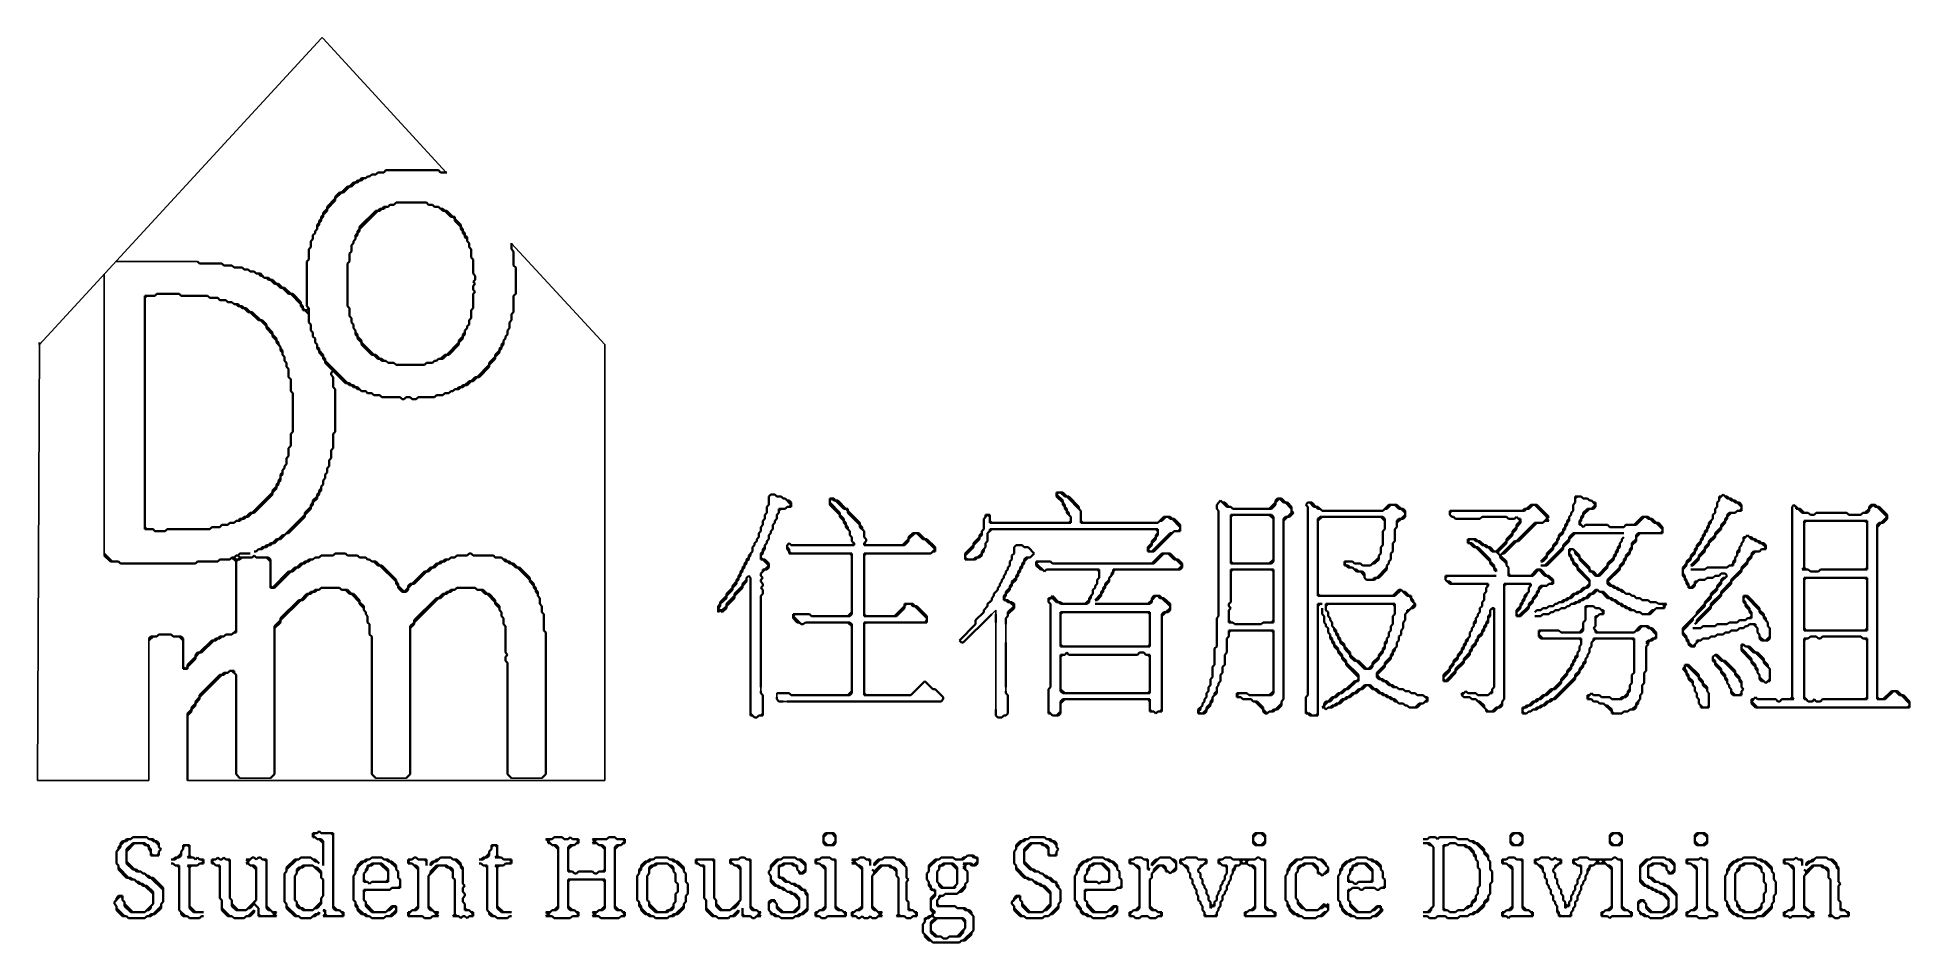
# Model space of a CAD drawing. Header units: millimetres. Extents: x 0 to 11, y 3.2 to 8.5.
import ezdxf

# ---------------------------------------------------------------- set-up
doc = ezdxf.new("R2010")
doc.units = ezdxf.units.MM

msp = doc.modelspace()

# ---------------------------------------------------------------- linework, layer by layer
for p, q in [((1.667, 8.5), (0.012, 6.702)), ((1.667, 8.5), (1.672, 8.506)), ((1.678, 8.5), (1.672, 8.506)), ((1.678, 8.5), (2.401, 7.714)), ((2.786, 7.297), (3.333, 6.702)), ((0.94, 7.19), (0.461, 7.19)), ((0.393, 5.464), (0.393, 7.116)), ((0.012, 6.714), (0, 4.143)), ((3.333, 6.702), (3.333, 4.143)), ((5.607, 5.119), (5.631, 5.143)), ((5.631, 5.119), (5.631, 5.143)), ((5.631, 5.077), (5.631, 4.56)), ((0.655, 4.976), (0.655, 4.143)), ((5.69, 5.06), (5.69, 4.952)), ((4.25, 4.69), (4.25, 4.667)), ((4.345, 4.655), (4.345, 4.631)), ((5.69, 4.69), (5.69, 4.667)), ((4.405, 4.607), (4.381, 4.607)), ((0, 4.143), (0.655, 4.143)), ((0.881, 4.143), (3.333, 4.143)), ((1.19, 4.155), (1.369, 4.155)), ((1.988, 4.155), (2.167, 4.155)), ((2.786, 4.155), (2.964, 4.155))]:
    msp.add_line(p, q)
at = {"color": 7, "lineweight": 35}
for p, q in [((1.964, 7.702), (1.952, 7.69)), ((1.952, 7.69), (1.964, 7.702)), ((1.988, 7.702), (1.964, 7.702)), ((1.964, 7.702), (1.988, 7.702)), ((2, 7.714), (1.988, 7.702)), ((1.988, 7.702), (2, 7.714)), ((2.036, 7.714), (2, 7.714)), ((2, 7.714), (2.036, 7.714)), ((2.048, 7.726), (2.036, 7.714)), ((2.036, 7.714), (2.048, 7.726)), ((2.357, 7.726), (2.048, 7.726)), ((2.048, 7.726), (2.357, 7.726)), ((2.369, 7.714), (2.357, 7.726)), ((2.357, 7.726), (2.369, 7.714)), ((2.393, 7.714), (2.369, 7.714)), ((2.369, 7.714), (2.405, 7.714)), ((2.397, 7.719), (2.393, 7.714)), ((1.774, 7.595), (1.75, 7.571)), ((1.75, 7.56), (1.786, 7.595)), ((1.786, 7.595), (1.774, 7.595)), ((1.821, 7.631), (1.786, 7.595)), ((1.786, 7.595), (1.798, 7.595)), ((1.798, 7.595), (1.833, 7.631)), ((1.833, 7.631), (1.821, 7.631)), ((1.857, 7.655), (1.833, 7.631)), ((1.833, 7.631), (1.845, 7.631)), ((1.845, 7.631), (1.869, 7.655)), ((1.869, 7.655), (1.857, 7.655)), ((1.881, 7.667), (1.869, 7.655)), ((1.869, 7.655), (1.881, 7.655)), ((1.893, 7.667), (1.881, 7.667)), ((1.881, 7.655), (1.893, 7.667)), ((1.905, 7.679), (1.893, 7.667)), ((1.893, 7.667), (1.905, 7.667)), ((1.929, 7.679), (1.905, 7.679)), ((1.905, 7.667), (1.917, 7.679)), ((1.917, 7.679), (1.929, 7.679)), ((1.94, 7.69), (1.929, 7.679)), ((1.929, 7.679), (1.94, 7.69)), ((1.952, 7.69), (1.94, 7.69)), ((1.94, 7.69), (1.952, 7.69)), ((1.702, 7.5), (1.679, 7.476)), ((1.679, 7.464), (1.702, 7.488)), ((1.75, 7.56), (1.702, 7.512)), ((1.702, 7.5), (1.75, 7.548)), ((1.702, 7.512), (1.702, 7.5)), ((1.702, 7.488), (1.702, 7.5)), ((1.75, 7.571), (1.75, 7.56)), ((1.75, 7.548), (1.75, 7.56)), ((1.893, 7.381), (2, 7.488)), ((1.988, 7.488), (1.893, 7.393)), ((2, 7.488), (1.988, 7.488)), ((2.012, 7.5), (2, 7.488)), ((2, 7.488), (2.012, 7.488)), ((2.012, 7.488), (2.024, 7.5)), ((2.024, 7.5), (2.012, 7.5)), ((2.036, 7.512), (2.024, 7.5)), ((2.024, 7.5), (2.036, 7.5)), ((2.036, 7.5), (2.048, 7.512)), ((2.06, 7.512), (2.036, 7.512)), ((2.048, 7.512), (2.06, 7.512)), ((2.06, 7.512), (2.071, 7.524)), ((2.071, 7.524), (2.06, 7.512)), ((2.071, 7.524), (2.095, 7.524)), ((2.095, 7.524), (2.071, 7.524)), ((2.095, 7.524), (2.107, 7.536)), ((2.107, 7.536), (2.095, 7.524)), ((2.107, 7.536), (2.286, 7.536)), ((2.286, 7.536), (2.107, 7.536)), ((2.286, 7.536), (2.298, 7.524)), ((2.298, 7.524), (2.286, 7.536)), ((2.298, 7.524), (2.321, 7.524)), ((2.321, 7.524), (2.298, 7.524)), ((2.321, 7.524), (2.333, 7.512)), ((2.333, 7.512), (2.321, 7.524)), ((2.333, 7.512), (2.357, 7.512)), ((2.357, 7.512), (2.333, 7.512)), ((2.357, 7.512), (2.381, 7.488)), ((2.369, 7.5), (2.357, 7.512)), ((2.381, 7.5), (2.369, 7.5)), ((2.393, 7.488), (2.381, 7.5)), ((2.381, 7.488), (2.393, 7.488)), ((2.393, 7.488), (2.429, 7.452)), ((2.405, 7.488), (2.393, 7.488)), ((2.44, 7.452), (2.405, 7.488)), ((1.643, 7.381), (1.631, 7.369)), ((1.631, 7.369), (1.643, 7.381)), ((1.655, 7.417), (1.643, 7.405)), ((1.643, 7.405), (1.643, 7.381)), ((1.643, 7.393), (1.655, 7.405)), ((1.643, 7.381), (1.643, 7.393)), ((1.667, 7.44), (1.655, 7.429)), ((1.655, 7.429), (1.655, 7.417)), ((1.655, 7.417), (1.667, 7.429)), ((1.655, 7.405), (1.655, 7.417)), ((1.679, 7.464), (1.667, 7.452)), ((1.667, 7.452), (1.667, 7.44)), ((1.667, 7.44), (1.679, 7.452)), ((1.667, 7.429), (1.667, 7.44)), ((1.679, 7.476), (1.679, 7.464)), ((1.679, 7.452), (1.679, 7.464)), ((1.893, 7.381), (1.881, 7.369)), ((1.893, 7.393), (1.893, 7.381)), ((1.893, 7.369), (1.893, 7.381)), ((2.429, 7.452), (2.44, 7.452)), ((2.44, 7.452), (2.452, 7.44)), ((2.452, 7.452), (2.44, 7.452)), ((2.452, 7.44), (2.452, 7.452)), ((2.452, 7.44), (2.452, 7.429)), ((2.488, 7.405), (2.452, 7.44)), ((2.452, 7.429), (2.488, 7.393)), ((2.488, 7.393), (2.488, 7.405)), ((2.488, 7.393), (2.488, 7.381)), ((2.5, 7.381), (2.488, 7.393)), ((2.488, 7.381), (2.5, 7.369)), ((2.5, 7.369), (2.5, 7.381)), ((1.607, 7.274), (1.595, 7.262)), ((1.595, 7.262), (1.607, 7.274)), ((1.595, 7.262), (1.595, 7.202)), ((1.595, 7.202), (1.595, 7.262)), ((1.619, 7.321), (1.607, 7.31)), ((1.607, 7.31), (1.619, 7.321)), ((1.607, 7.31), (1.607, 7.274)), ((1.607, 7.274), (1.607, 7.31)), ((1.631, 7.357), (1.619, 7.345)), ((1.619, 7.345), (1.631, 7.357)), ((1.619, 7.345), (1.619, 7.321)), ((1.619, 7.321), (1.619, 7.345)), ((1.631, 7.369), (1.631, 7.357)), ((1.631, 7.357), (1.631, 7.369)), ((1.845, 7.286), (1.857, 7.298)), ((1.857, 7.298), (1.845, 7.286)), ((1.845, 7.25), (1.845, 7.286)), ((1.845, 7.286), (1.845, 7.25)), ((1.857, 7.31), (1.869, 7.321)), ((1.869, 7.321), (1.857, 7.31)), ((1.857, 7.298), (1.857, 7.31)), ((1.857, 7.31), (1.857, 7.298)), ((1.881, 7.357), (1.869, 7.345)), ((1.869, 7.333), (1.881, 7.345)), ((1.869, 7.345), (1.869, 7.321)), ((1.869, 7.321), (1.869, 7.333)), ((1.881, 7.357), (1.893, 7.369)), ((1.881, 7.369), (1.881, 7.357)), ((1.881, 7.345), (1.881, 7.357)), ((2.5, 7.369), (2.5, 7.357)), ((2.512, 7.357), (2.5, 7.369)), ((2.5, 7.357), (2.512, 7.345)), ((2.512, 7.345), (2.512, 7.357)), ((2.512, 7.345), (2.512, 7.333)), ((2.524, 7.333), (2.512, 7.345)), ((2.512, 7.333), (2.524, 7.321)), ((2.524, 7.31), (2.524, 7.333)), ((2.524, 7.321), (2.524, 7.31)), ((2.524, 7.31), (2.536, 7.298)), ((2.536, 7.298), (2.524, 7.31)), ((2.536, 7.298), (2.536, 7.274)), ((2.536, 7.274), (2.536, 7.298)), ((2.536, 7.274), (2.548, 7.262)), ((2.548, 7.262), (2.536, 7.274)), ((2.548, 7.262), (2.548, 7.214)), ((2.548, 7.214), (2.548, 7.262)), ((2.786, 7.298), (2.786, 7.262)), ((2.786, 7.262), (2.786, 7.286)), ((2.798, 7.25), (2.786, 7.262)), ((2.786, 7.262), (2.798, 7.25)), ((0.952, 7.179), (0.94, 7.19)), ((0.94, 7.19), (0.952, 7.179)), ((1.083, 7.179), (0.952, 7.179)), ((0.952, 7.179), (1.083, 7.179)), ((1.095, 7.167), (1.083, 7.179)), ((1.083, 7.179), (1.095, 7.167)), ((1.143, 7.167), (1.095, 7.167)), ((1.095, 7.167), (1.143, 7.167)), ((1.155, 7.155), (1.143, 7.167)), ((1.143, 7.167), (1.155, 7.155)), ((1.202, 7.155), (1.155, 7.155)), ((1.155, 7.155), (1.202, 7.155)), ((1.214, 7.143), (1.202, 7.155)), ((1.202, 7.155), (1.214, 7.143)), ((1.595, 7.202), (1.583, 7.19)), ((1.583, 7.19), (1.595, 7.202)), ((1.583, 7.19), (1.583, 6.929)), ((1.583, 6.929), (1.583, 7.19)), ((1.821, 7.179), (1.833, 7.19)), ((1.833, 7.19), (1.821, 7.179)), ((1.821, 6.929), (1.821, 7.179)), ((1.821, 7.179), (1.821, 6.929)), ((1.833, 7.238), (1.845, 7.25)), ((1.845, 7.25), (1.833, 7.238)), ((1.833, 7.19), (1.833, 7.238)), ((1.833, 7.238), (1.833, 7.19)), ((2.548, 7.214), (2.56, 7.202)), ((2.56, 7.202), (2.548, 7.214)), ((2.56, 7.202), (2.56, 7.119)), ((2.56, 7.119), (2.56, 7.202)), ((2.798, 7.167), (2.798, 7.25)), ((2.798, 7.25), (2.798, 7.167)), ((2.81, 7.155), (2.798, 7.167)), ((2.798, 7.167), (2.81, 7.155)), ((2.81, 7), (2.81, 7.155)), ((2.81, 7.155), (2.81, 7)), ((1.238, 7.143), (1.214, 7.143)), ((1.214, 7.143), (1.238, 7.143)), ((1.25, 7.131), (1.238, 7.143)), ((1.238, 7.143), (1.25, 7.131)), ((1.274, 7.131), (1.25, 7.131)), ((1.25, 7.131), (1.274, 7.131)), ((1.286, 7.119), (1.274, 7.131)), ((1.274, 7.131), (1.286, 7.119)), ((1.31, 7.119), (1.286, 7.119)), ((1.286, 7.119), (1.298, 7.119)), ((1.298, 7.119), (1.31, 7.107)), ((1.333, 7.095), (1.31, 7.119)), ((1.31, 7.107), (1.321, 7.107)), ((1.321, 7.107), (1.333, 7.095)), ((1.357, 7.095), (1.333, 7.095)), ((1.333, 7.095), (1.345, 7.095)), ((1.345, 7.095), (1.357, 7.083)), ((1.369, 7.083), (1.357, 7.095)), ((1.357, 7.083), (1.369, 7.083)), ((1.381, 7.083), (1.369, 7.083)), ((1.369, 7.083), (1.393, 7.06)), ((1.405, 7.06), (1.381, 7.083)), ((1.393, 7.06), (1.405, 7.06)), ((1.417, 7.06), (1.405, 7.06)), ((1.405, 7.06), (1.429, 7.036)), ((1.44, 7.036), (1.417, 7.06)), ((2.56, 7.119), (2.571, 7.107)), ((2.571, 7.107), (2.56, 7.119)), ((2.571, 7.083), (2.56, 7.071)), ((2.56, 7.071), (2.571, 7.083)), ((2.56, 7.071), (2.571, 7.06)), ((2.571, 7.06), (2.56, 7.071)), ((2.571, 7.06), (2.56, 7.048)), ((2.56, 7.048), (2.571, 7.06)), ((2.56, 7.048), (2.56, 7.024)), ((2.56, 7.024), (2.56, 7.048)), ((2.571, 7.107), (2.571, 7.083)), ((2.571, 7.083), (2.571, 7.107)), ((0.631, 6.976), (0.643, 6.988)), ((0.69, 6.988), (0.631, 6.988)), ((0.631, 6.988), (0.631, 5.619)), ((0.631, 5.631), (0.631, 6.976)), ((0.643, 6.988), (0.69, 6.988)), ((0.69, 6.988), (0.702, 7)), ((0.702, 7), (0.69, 6.988)), ((0.702, 7), (0.833, 7)), ((0.833, 7), (0.702, 7)), ((0.833, 7), (0.845, 6.988)), ((0.845, 6.988), (0.833, 7)), ((0.845, 6.988), (1, 6.988)), ((1, 6.988), (0.845, 6.988)), ((1, 6.988), (1.012, 6.976)), ((1.012, 6.976), (1, 6.988)), ((1.012, 6.976), (1.06, 6.976)), ((1.06, 6.976), (1.012, 6.976)), ((1.06, 6.976), (1.071, 6.964)), ((1.071, 6.964), (1.06, 6.976)), ((1.071, 6.964), (1.107, 6.964)), ((1.107, 6.964), (1.071, 6.964)), ((1.107, 6.964), (1.119, 6.952)), ((1.119, 6.952), (1.107, 6.964)), ((1.119, 6.952), (1.143, 6.952)), ((1.143, 6.952), (1.119, 6.952)), ((1.143, 6.952), (1.155, 6.94)), ((1.155, 6.94), (1.143, 6.952)), ((1.155, 6.94), (1.167, 6.94)), ((1.179, 6.94), (1.155, 6.94)), ((1.167, 6.94), (1.179, 6.929)), ((1.19, 6.929), (1.179, 6.94)), ((1.429, 7.036), (1.44, 7.036)), ((1.452, 7.036), (1.44, 7.036)), ((1.44, 7.036), (1.476, 7)), ((1.488, 7), (1.452, 7.036)), ((1.476, 7), (1.488, 7)), ((1.5, 7), (1.488, 7)), ((1.488, 7), (1.548, 6.94)), ((1.548, 6.952), (1.5, 7)), ((1.548, 6.94), (1.548, 6.952)), ((1.56, 6.929), (1.548, 6.94)), ((1.548, 6.94), (1.548, 6.929)), ((2.56, 7.024), (2.571, 7.012)), ((2.571, 7.012), (2.56, 7.024)), ((2.571, 7.012), (2.56, 7)), ((2.56, 7), (2.571, 7.012)), ((2.56, 7), (2.56, 6.917)), ((2.56, 6.917), (2.56, 7)), ((2.798, 6.988), (2.81, 7)), ((2.81, 7), (2.798, 6.988)), ((2.798, 6.893), (2.798, 6.988)), ((2.798, 6.988), (2.798, 6.893)), ((1.179, 6.929), (1.19, 6.929)), ((1.19, 6.929), (1.202, 6.917)), ((1.202, 6.929), (1.19, 6.929)), ((1.214, 6.917), (1.202, 6.929)), ((1.202, 6.917), (1.214, 6.917)), ((1.214, 6.917), (1.238, 6.893)), ((1.226, 6.917), (1.214, 6.917)), ((1.25, 6.893), (1.226, 6.917)), ((1.238, 6.893), (1.25, 6.893)), ((1.25, 6.893), (1.298, 6.845)), ((1.262, 6.893), (1.25, 6.893)), ((1.31, 6.845), (1.262, 6.893)), ((1.298, 6.845), (1.31, 6.845)), ((1.31, 6.845), (1.345, 6.81)), ((1.321, 6.845), (1.31, 6.845)), ((1.345, 6.821), (1.321, 6.845)), ((1.345, 6.81), (1.345, 6.821)), ((1.548, 6.929), (1.56, 6.917)), ((1.56, 6.917), (1.56, 6.929)), ((1.571, 6.905), (1.56, 6.917)), ((1.56, 6.917), (1.56, 6.905)), ((1.56, 6.905), (1.571, 6.905)), ((1.583, 6.905), (1.571, 6.905)), ((1.571, 6.905), (1.595, 6.881)), ((1.583, 6.929), (1.595, 6.917)), ((1.595, 6.917), (1.583, 6.929)), ((1.595, 6.917), (1.583, 6.905)), ((1.595, 6.833), (1.595, 6.917)), ((1.595, 6.881), (1.595, 6.833)), ((1.595, 6.833), (1.607, 6.821)), ((1.607, 6.821), (1.595, 6.833)), ((1.607, 6.821), (1.607, 6.786)), ((1.607, 6.786), (1.607, 6.821)), ((1.833, 6.917), (1.821, 6.929)), ((1.821, 6.929), (1.833, 6.917)), ((1.833, 6.869), (1.833, 6.917)), ((1.833, 6.917), (1.833, 6.869)), ((1.845, 6.857), (1.833, 6.869)), ((1.833, 6.869), (1.845, 6.857)), ((1.845, 6.833), (1.845, 6.857)), ((1.845, 6.857), (1.845, 6.833)), ((1.857, 6.821), (1.845, 6.833)), ((1.845, 6.833), (1.857, 6.821)), ((1.857, 6.798), (1.857, 6.821)), ((1.857, 6.821), (1.857, 6.798)), ((2.536, 6.821), (2.524, 6.81)), ((2.524, 6.81), (2.536, 6.821)), ((2.548, 6.857), (2.536, 6.845)), ((2.536, 6.845), (2.548, 6.857)), ((2.536, 6.845), (2.536, 6.821)), ((2.536, 6.821), (2.536, 6.845)), ((2.56, 6.917), (2.548, 6.905)), ((2.548, 6.905), (2.56, 6.917)), ((2.548, 6.905), (2.548, 6.857)), ((2.548, 6.857), (2.548, 6.905)), ((2.774, 6.833), (2.786, 6.845)), ((2.786, 6.845), (2.774, 6.833)), ((2.774, 6.798), (2.774, 6.833)), ((2.774, 6.833), (2.774, 6.798)), ((2.786, 6.881), (2.798, 6.893)), ((2.798, 6.893), (2.786, 6.881)), ((2.786, 6.845), (2.786, 6.881)), ((2.786, 6.881), (2.786, 6.845)), ((0.012, 6.702), (0.012, 6.714)), ((1.345, 6.81), (1.345, 6.798)), ((1.381, 6.774), (1.345, 6.81)), ((1.345, 6.798), (1.381, 6.762)), ((1.381, 6.762), (1.381, 6.774)), ((1.381, 6.762), (1.381, 6.75)), ((1.405, 6.738), (1.381, 6.762)), ((1.381, 6.75), (1.405, 6.726)), ((1.405, 6.726), (1.405, 6.738)), ((1.405, 6.726), (1.405, 6.714)), ((1.417, 6.714), (1.405, 6.726)), ((1.405, 6.714), (1.429, 6.69)), ((1.417, 6.702), (1.417, 6.714)), ((1.607, 6.786), (1.619, 6.774)), ((1.619, 6.774), (1.607, 6.786)), ((1.619, 6.774), (1.619, 6.75)), ((1.619, 6.75), (1.619, 6.774)), ((1.619, 6.75), (1.631, 6.738)), ((1.631, 6.738), (1.619, 6.75)), ((1.631, 6.738), (1.631, 6.714)), ((1.631, 6.714), (1.631, 6.738)), ((1.631, 6.714), (1.643, 6.702)), ((1.643, 6.702), (1.631, 6.714)), ((1.869, 6.786), (1.857, 6.798)), ((1.857, 6.798), (1.869, 6.786)), ((1.869, 6.774), (1.869, 6.786)), ((1.869, 6.786), (1.869, 6.762)), ((1.881, 6.762), (1.869, 6.774)), ((1.869, 6.762), (1.881, 6.75)), ((1.881, 6.75), (1.881, 6.762)), ((1.905, 6.726), (1.881, 6.75)), ((1.881, 6.75), (1.881, 6.738)), ((1.881, 6.738), (1.905, 6.714)), ((1.905, 6.714), (1.905, 6.726)), ((1.976, 6.643), (1.905, 6.714)), ((1.905, 6.714), (1.905, 6.702)), ((2.476, 6.714), (2.405, 6.643)), ((2.5, 6.75), (2.476, 6.726)), ((2.476, 6.714), (2.5, 6.738)), ((2.476, 6.726), (2.476, 6.714)), ((2.476, 6.702), (2.476, 6.714)), ((2.512, 6.774), (2.5, 6.762)), ((2.5, 6.762), (2.5, 6.75)), ((2.5, 6.75), (2.512, 6.762)), ((2.5, 6.738), (2.5, 6.75)), ((2.524, 6.798), (2.512, 6.786)), ((2.512, 6.786), (2.524, 6.798)), ((2.512, 6.786), (2.512, 6.774)), ((2.512, 6.762), (2.512, 6.786)), ((2.524, 6.81), (2.524, 6.798)), ((2.524, 6.798), (2.524, 6.81)), ((2.738, 6.714), (2.726, 6.702)), ((2.738, 6.726), (2.75, 6.738)), ((2.75, 6.738), (2.738, 6.726)), ((2.738, 6.702), (2.738, 6.726)), ((2.738, 6.726), (2.738, 6.714)), ((2.75, 6.75), (2.762, 6.762)), ((2.762, 6.762), (2.75, 6.75)), ((2.75, 6.738), (2.75, 6.75)), ((2.75, 6.75), (2.75, 6.738)), ((2.762, 6.786), (2.774, 6.798)), ((2.774, 6.798), (2.762, 6.786)), ((2.762, 6.762), (2.762, 6.786)), ((2.762, 6.786), (2.762, 6.762)), ((1.429, 6.69), (1.417, 6.702)), ((1.429, 6.69), (1.429, 6.667)), ((1.429, 6.679), (1.429, 6.69)), ((1.44, 6.667), (1.429, 6.679)), ((1.429, 6.667), (1.44, 6.655)), ((1.44, 6.643), (1.44, 6.667)), ((1.44, 6.655), (1.44, 6.643)), ((1.44, 6.643), (1.452, 6.631)), ((1.452, 6.631), (1.44, 6.643)), ((1.452, 6.631), (1.452, 6.607)), ((1.452, 6.607), (1.452, 6.631)), ((1.452, 6.607), (1.464, 6.595)), ((1.464, 6.595), (1.452, 6.607)), ((1.643, 6.702), (1.643, 6.679)), ((1.643, 6.69), (1.643, 6.702)), ((1.655, 6.679), (1.643, 6.69)), ((1.643, 6.679), (1.655, 6.667)), ((1.655, 6.667), (1.655, 6.679)), ((1.655, 6.667), (1.655, 6.655)), ((1.679, 6.643), (1.655, 6.667)), ((1.655, 6.655), (1.679, 6.631)), ((1.679, 6.631), (1.679, 6.643)), ((1.679, 6.631), (1.679, 6.619)), ((1.69, 6.619), (1.679, 6.631)), ((1.679, 6.619), (1.69, 6.607)), ((1.69, 6.607), (1.69, 6.619)), ((1.69, 6.607), (1.69, 6.595)), ((1.821, 6.476), (1.69, 6.607)), ((1.905, 6.702), (1.964, 6.643)), ((1.964, 6.643), (1.976, 6.643)), ((1.988, 6.643), (1.976, 6.643)), ((1.976, 6.643), (2, 6.619)), ((2.012, 6.619), (1.988, 6.643)), ((2, 6.619), (2.012, 6.619)), ((2.024, 6.619), (2.012, 6.619)), ((2.012, 6.619), (2.024, 6.607)), ((2.036, 6.607), (2.024, 6.619)), ((2.024, 6.607), (2.048, 6.607)), ((2.048, 6.607), (2.036, 6.607)), ((2.06, 6.595), (2.048, 6.607)), ((2.048, 6.607), (2.06, 6.595)), ((2.333, 6.607), (2.321, 6.595)), ((2.321, 6.595), (2.333, 6.607)), ((2.345, 6.607), (2.333, 6.607)), ((2.333, 6.607), (2.345, 6.607)), ((2.357, 6.619), (2.345, 6.607)), ((2.345, 6.607), (2.357, 6.619)), ((2.369, 6.619), (2.357, 6.619)), ((2.357, 6.619), (2.381, 6.619)), ((2.393, 6.643), (2.369, 6.619)), ((2.381, 6.619), (2.405, 6.643)), ((2.405, 6.643), (2.393, 6.643)), ((2.405, 6.643), (2.417, 6.643)), ((2.417, 6.643), (2.476, 6.702)), ((2.69, 6.631), (2.655, 6.595)), ((2.655, 6.583), (2.69, 6.619)), ((2.714, 6.667), (2.69, 6.643)), ((2.69, 6.631), (2.714, 6.655)), ((2.69, 6.643), (2.69, 6.631)), ((2.69, 6.619), (2.69, 6.631)), ((2.726, 6.69), (2.714, 6.679)), ((2.714, 6.667), (2.726, 6.679)), ((2.714, 6.679), (2.714, 6.667)), ((2.714, 6.655), (2.714, 6.667)), ((2.726, 6.69), (2.738, 6.702)), ((2.726, 6.702), (2.726, 6.69)), ((2.726, 6.679), (2.726, 6.69)), ((1.464, 6.595), (1.464, 6.571)), ((1.464, 6.571), (1.464, 6.595)), ((1.464, 6.571), (1.476, 6.56)), ((1.476, 6.56), (1.464, 6.571)), ((1.476, 6.56), (1.476, 6.512)), ((1.476, 6.512), (1.476, 6.56)), ((1.476, 6.512), (1.488, 6.5)), ((1.488, 6.5), (1.476, 6.512)), ((1.488, 6.5), (1.488, 6.429)), ((1.488, 6.429), (1.488, 6.5)), ((1.69, 6.595), (1.738, 6.548)), ((1.738, 6.548), (1.726, 6.536)), ((1.726, 6.536), (1.738, 6.548)), ((1.726, 6.536), (1.726, 6.524)), ((1.726, 6.524), (1.726, 6.536)), ((1.726, 6.524), (1.738, 6.512)), ((1.738, 6.512), (1.726, 6.524)), ((1.738, 6.548), (1.81, 6.476)), ((1.738, 6.512), (1.738, 6.452)), ((1.738, 6.452), (1.738, 6.512)), ((2.095, 6.595), (2.06, 6.595)), ((2.06, 6.595), (2.095, 6.595)), ((2.107, 6.583), (2.095, 6.595)), ((2.095, 6.595), (2.107, 6.583)), ((2.274, 6.583), (2.107, 6.583)), ((2.107, 6.583), (2.274, 6.583)), ((2.286, 6.595), (2.274, 6.583)), ((2.274, 6.583), (2.286, 6.595)), ((2.321, 6.595), (2.286, 6.595)), ((2.286, 6.595), (2.321, 6.595)), ((2.571, 6.512), (2.548, 6.488)), ((2.56, 6.488), (2.583, 6.512)), ((2.583, 6.512), (2.571, 6.512)), ((2.655, 6.583), (2.583, 6.512)), ((2.583, 6.512), (2.595, 6.512)), ((2.595, 6.512), (2.655, 6.571)), ((2.655, 6.595), (2.655, 6.583)), ((2.655, 6.571), (2.655, 6.583)), ((1.488, 6.429), (1.5, 6.417)), ((1.5, 6.417), (1.488, 6.429)), ((1.5, 6.417), (1.5, 6.19)), ((1.5, 6.19), (1.5, 6.417)), ((1.738, 6.452), (1.75, 6.44)), ((1.75, 6.44), (1.738, 6.452)), ((1.75, 6.44), (1.75, 6.19)), ((1.75, 6.19), (1.75, 6.44)), ((1.81, 6.476), (1.821, 6.476)), ((1.821, 6.476), (1.833, 6.464)), ((1.833, 6.476), (1.821, 6.476)), ((1.845, 6.464), (1.833, 6.476)), ((1.833, 6.464), (1.845, 6.464)), ((1.845, 6.464), (1.857, 6.452)), ((1.857, 6.464), (1.845, 6.464)), ((1.869, 6.452), (1.857, 6.464)), ((1.857, 6.452), (1.869, 6.452)), ((1.869, 6.452), (1.881, 6.44)), ((1.881, 6.452), (1.869, 6.452)), ((1.905, 6.429), (1.881, 6.452)), ((1.881, 6.44), (1.893, 6.44)), ((1.893, 6.44), (1.905, 6.429)), ((1.905, 6.429), (1.929, 6.429)), ((1.929, 6.429), (1.905, 6.429)), ((1.929, 6.429), (1.94, 6.417)), ((1.94, 6.417), (1.929, 6.429)), ((1.94, 6.417), (1.964, 6.417)), ((1.964, 6.417), (1.94, 6.417)), ((1.964, 6.417), (1.976, 6.405)), ((1.976, 6.405), (1.964, 6.417)), ((1.976, 6.405), (2.012, 6.405)), ((2.012, 6.405), (1.976, 6.405)), ((2.012, 6.405), (2.024, 6.393)), ((2.024, 6.393), (2.012, 6.405)), ((2.024, 6.393), (2.131, 6.393)), ((2.131, 6.393), (2.024, 6.393)), ((2.131, 6.393), (2.143, 6.381)), ((2.143, 6.381), (2.131, 6.393)), ((2.143, 6.381), (2.155, 6.381)), ((2.155, 6.381), (2.143, 6.381)), ((2.155, 6.381), (2.167, 6.393)), ((2.167, 6.393), (2.155, 6.381)), ((2.167, 6.393), (2.19, 6.393)), ((2.19, 6.393), (2.167, 6.393)), ((2.19, 6.393), (2.202, 6.381)), ((2.202, 6.381), (2.19, 6.393)), ((2.202, 6.381), (2.226, 6.381)), ((2.226, 6.381), (2.202, 6.381)), ((2.226, 6.381), (2.238, 6.393)), ((2.238, 6.393), (2.226, 6.381)), ((2.238, 6.393), (2.333, 6.393)), ((2.333, 6.393), (2.238, 6.393)), ((2.333, 6.393), (2.345, 6.405)), ((2.345, 6.405), (2.333, 6.393)), ((2.345, 6.405), (2.381, 6.405)), ((2.381, 6.405), (2.345, 6.405)), ((2.381, 6.405), (2.393, 6.417)), ((2.393, 6.417), (2.381, 6.405)), ((2.393, 6.417), (2.417, 6.417)), ((2.417, 6.417), (2.393, 6.417)), ((2.417, 6.417), (2.429, 6.429)), ((2.429, 6.429), (2.417, 6.417)), ((2.429, 6.429), (2.44, 6.429)), ((2.44, 6.429), (2.429, 6.429)), ((2.44, 6.429), (2.452, 6.44)), ((2.452, 6.44), (2.44, 6.429)), ((2.452, 6.44), (2.476, 6.44)), ((2.464, 6.44), (2.452, 6.44)), ((2.476, 6.452), (2.464, 6.44)), ((2.476, 6.44), (2.488, 6.452)), ((2.488, 6.452), (2.476, 6.452)), ((2.5, 6.464), (2.488, 6.452)), ((2.488, 6.452), (2.5, 6.452)), ((2.5, 6.452), (2.512, 6.464)), ((2.512, 6.464), (2.5, 6.464)), ((2.536, 6.488), (2.512, 6.464)), ((2.512, 6.464), (2.524, 6.464)), ((2.524, 6.464), (2.548, 6.488)), ((2.548, 6.488), (2.536, 6.488)), ((2.548, 6.488), (2.56, 6.488)), ((1.5, 6.19), (1.488, 6.179)), ((1.488, 6.179), (1.5, 6.19)), ((1.488, 6.179), (1.488, 6.107)), ((1.488, 6.107), (1.488, 6.179)), ((1.75, 6.19), (1.738, 6.179)), ((1.738, 6.179), (1.75, 6.19)), ((1.738, 6.179), (1.738, 6.095)), ((1.738, 6.095), (1.738, 6.179)), ((1.488, 6.107), (1.476, 6.095)), ((1.476, 6.095), (1.488, 6.107)), ((1.476, 6.095), (1.476, 6.048)), ((1.476, 6.048), (1.476, 6.095)), ((1.738, 6.095), (1.726, 6.083)), ((1.726, 6.083), (1.738, 6.095)), ((1.726, 6.083), (1.726, 6.036)), ((1.726, 6.036), (1.726, 6.083)), ((1.44, 5.952), (1.429, 5.94)), ((1.429, 5.94), (1.429, 5.917)), ((1.429, 5.929), (1.44, 5.94)), ((1.452, 5.976), (1.44, 5.964)), ((1.44, 5.964), (1.452, 5.976)), ((1.44, 5.964), (1.44, 5.952)), ((1.44, 5.94), (1.44, 5.964)), ((1.464, 6), (1.452, 5.988)), ((1.452, 5.988), (1.464, 6)), ((1.452, 5.988), (1.452, 5.976)), ((1.452, 5.976), (1.452, 5.988)), ((1.476, 6.048), (1.464, 6.036)), ((1.464, 6.036), (1.476, 6.048)), ((1.464, 6.036), (1.464, 6)), ((1.464, 6), (1.464, 6.036)), ((1.702, 5.952), (1.69, 5.94)), ((1.69, 5.94), (1.702, 5.952)), ((1.69, 5.94), (1.69, 5.917)), ((1.69, 5.917), (1.69, 5.94)), ((1.714, 5.988), (1.702, 5.976)), ((1.702, 5.976), (1.714, 5.988)), ((1.702, 5.976), (1.702, 5.952)), ((1.702, 5.952), (1.702, 5.976)), ((1.726, 6.036), (1.714, 6.024)), ((1.714, 6.024), (1.726, 6.036)), ((1.714, 6.024), (1.714, 5.988)), ((1.714, 5.988), (1.714, 6.024)), ((1.381, 5.833), (1.262, 5.714)), ((1.405, 5.869), (1.381, 5.845)), ((1.381, 5.833), (1.405, 5.857)), ((1.381, 5.845), (1.381, 5.833)), ((1.381, 5.821), (1.381, 5.833)), ((1.417, 5.893), (1.405, 5.881)), ((1.405, 5.881), (1.405, 5.869)), ((1.405, 5.869), (1.417, 5.881)), ((1.405, 5.857), (1.405, 5.869)), ((1.429, 5.917), (1.417, 5.905)), ((1.417, 5.905), (1.417, 5.893)), ((1.417, 5.893), (1.429, 5.905)), ((1.417, 5.881), (1.417, 5.893)), ((1.429, 5.905), (1.429, 5.929)), ((1.655, 5.833), (1.643, 5.821)), ((1.667, 5.857), (1.655, 5.845)), ((1.655, 5.845), (1.655, 5.833)), ((1.655, 5.833), (1.667, 5.845)), ((1.655, 5.821), (1.655, 5.833)), ((1.679, 5.881), (1.667, 5.869)), ((1.667, 5.869), (1.679, 5.881)), ((1.667, 5.869), (1.667, 5.857)), ((1.667, 5.845), (1.667, 5.869)), ((1.69, 5.917), (1.679, 5.905)), ((1.679, 5.905), (1.69, 5.917)), ((1.679, 5.905), (1.679, 5.881)), ((1.679, 5.881), (1.679, 5.905)), ((5.988, 5.821), (6, 5.833)), ((5.988, 5.833), (5.988, 5.81)), ((6.024, 5.833), (5.988, 5.833)), ((6, 5.833), (6.012, 5.833)), ((6.012, 5.833), (6.036, 5.81)), ((6.048, 5.81), (6.024, 5.833)), ((1.274, 5.714), (1.381, 5.821)), ((1.607, 5.75), (1.571, 5.714)), ((1.571, 5.702), (1.607, 5.738)), ((1.619, 5.774), (1.607, 5.762)), ((1.607, 5.762), (1.607, 5.75)), ((1.607, 5.75), (1.619, 5.762)), ((1.607, 5.738), (1.607, 5.75)), ((1.643, 5.81), (1.619, 5.786)), ((1.619, 5.774), (1.643, 5.798)), ((1.619, 5.786), (1.619, 5.774)), ((1.619, 5.762), (1.619, 5.774)), ((1.643, 5.821), (1.643, 5.81)), ((1.643, 5.81), (1.655, 5.821)), ((1.643, 5.798), (1.643, 5.81)), ((4.286, 5.75), (4.298, 5.762)), ((4.298, 5.762), (4.286, 5.75)), ((4.286, 5.714), (4.286, 5.75)), ((4.286, 5.75), (4.286, 5.714)), ((4.298, 5.81), (4.31, 5.821)), ((4.31, 5.821), (4.298, 5.81)), ((4.298, 5.762), (4.298, 5.81)), ((4.298, 5.81), (4.298, 5.762)), ((4.31, 5.821), (4.333, 5.821)), ((4.333, 5.821), (4.31, 5.821)), ((4.333, 5.821), (4.345, 5.81)), ((4.345, 5.81), (4.333, 5.821)), ((4.345, 5.81), (4.369, 5.81)), ((4.369, 5.81), (4.345, 5.81)), ((4.393, 5.738), (4.357, 5.738)), ((4.357, 5.738), (4.357, 5.714)), ((4.357, 5.726), (4.369, 5.738)), ((4.357, 5.714), (4.357, 5.726)), ((4.369, 5.81), (4.381, 5.798)), ((4.381, 5.798), (4.369, 5.81)), ((4.369, 5.738), (4.393, 5.738)), ((4.381, 5.798), (4.393, 5.798)), ((4.393, 5.798), (4.381, 5.798)), ((4.393, 5.798), (4.429, 5.762)), ((4.405, 5.786), (4.393, 5.798)), ((4.405, 5.75), (4.393, 5.738)), ((4.393, 5.738), (4.405, 5.75)), ((4.417, 5.786), (4.405, 5.786)), ((4.417, 5.75), (4.405, 5.75)), ((4.405, 5.75), (4.429, 5.75)), ((4.429, 5.774), (4.417, 5.786)), ((4.429, 5.762), (4.417, 5.75)), ((4.429, 5.75), (4.429, 5.774)), ((4.655, 5.798), (4.655, 5.762)), ((4.655, 5.786), (4.667, 5.798)), ((4.679, 5.798), (4.655, 5.798)), ((4.655, 5.774), (4.655, 5.786)), ((4.714, 5.714), (4.655, 5.774)), ((4.655, 5.762), (4.714, 5.702)), ((4.667, 5.798), (4.679, 5.786)), ((4.69, 5.786), (4.679, 5.798)), ((4.679, 5.786), (4.69, 5.786)), ((4.69, 5.786), (4.738, 5.738)), ((4.702, 5.786), (4.69, 5.786)), ((4.75, 5.738), (4.702, 5.786)), ((4.738, 5.738), (4.75, 5.738)), ((4.75, 5.738), (4.762, 5.726)), ((4.762, 5.738), (4.75, 5.738)), ((4.762, 5.726), (4.762, 5.738)), ((4.762, 5.726), (4.762, 5.714)), ((4.833, 5.655), (4.762, 5.726)), ((6.024, 5.786), (5.988, 5.821)), ((5.988, 5.81), (6.024, 5.774)), ((6.024, 5.774), (6.024, 5.786)), ((6.036, 5.762), (6.024, 5.774)), ((6.024, 5.774), (6.024, 5.762)), ((6.024, 5.762), (6.036, 5.75)), ((6.036, 5.81), (6.048, 5.81)), ((6.036, 5.75), (6.036, 5.762)), ((6.048, 5.738), (6.036, 5.75)), ((6.036, 5.75), (6.036, 5.738)), ((6.036, 5.738), (6.048, 5.726)), ((6.048, 5.81), (6.131, 5.726)), ((6.06, 5.81), (6.048, 5.81)), ((6.048, 5.726), (6.048, 5.738)), ((6.06, 5.714), (6.048, 5.726)), ((6.048, 5.726), (6.048, 5.714)), ((6.119, 5.75), (6.06, 5.81)), ((6.119, 5.738), (6.119, 5.75)), ((6.131, 5.726), (6.119, 5.738)), ((6.131, 5.726), (6.131, 5.655)), ((6.131, 5.667), (6.131, 5.726)), ((6.929, 5.762), (6.952, 5.786)), ((6.952, 5.786), (6.929, 5.762)), ((6.929, 5.738), (6.929, 5.762)), ((6.929, 5.762), (6.929, 5.738)), ((6.94, 5.726), (6.929, 5.738)), ((6.929, 5.738), (6.94, 5.726)), ((6.94, 5.107), (6.94, 5.726)), ((6.94, 5.726), (6.94, 5.107)), ((6.952, 5.786), (6.988, 5.75)), ((6.964, 5.774), (6.952, 5.786)), ((6.976, 5.774), (6.964, 5.774)), ((7, 5.75), (6.976, 5.774)), ((6.988, 5.75), (7.012, 5.75)), ((7.012, 5.75), (7, 5.75)), ((7.012, 5.75), (7.024, 5.738)), ((7.024, 5.738), (7.012, 5.75)), ((7.024, 5.738), (7.25, 5.738)), ((7.238, 5.738), (7.024, 5.738)), ((7.274, 5.774), (7.238, 5.738)), ((7.25, 5.738), (7.274, 5.762)), ((7.274, 5.774), (7.298, 5.798)), ((7.286, 5.798), (7.274, 5.786)), ((7.274, 5.786), (7.274, 5.774)), ((7.274, 5.762), (7.274, 5.774)), ((7.31, 5.798), (7.286, 5.798)), ((7.298, 5.798), (7.321, 5.774)), ((7.333, 5.774), (7.31, 5.798)), ((7.321, 5.774), (7.333, 5.774)), ((7.333, 5.774), (7.369, 5.738)), ((7.345, 5.774), (7.333, 5.774)), ((7.369, 5.75), (7.345, 5.774)), ((7.369, 5.726), (7.369, 5.75)), ((7.369, 5.738), (7.369, 5.714)), ((7.381, 5.714), (7.369, 5.726)), ((7.464, 5.774), (7.452, 5.762)), ((7.452, 5.762), (7.464, 5.774)), ((7.452, 5.762), (7.464, 5.75)), ((7.464, 5.75), (7.452, 5.762)), ((7.464, 5.774), (7.476, 5.774)), ((7.488, 5.774), (7.464, 5.774)), ((7.464, 5.75), (7.464, 4.643)), ((7.464, 4.643), (7.464, 5.75)), ((7.476, 5.774), (7.5, 5.75)), ((7.512, 5.75), (7.488, 5.774)), ((7.5, 5.75), (7.512, 5.75)), ((7.512, 5.75), (7.524, 5.738)), ((7.524, 5.75), (7.512, 5.75)), ((7.548, 5.726), (7.524, 5.75)), ((7.524, 5.738), (7.536, 5.738)), ((7.536, 5.738), (7.548, 5.726)), ((7.548, 5.726), (7.905, 5.726)), ((7.905, 5.726), (7.548, 5.726)), ((7.94, 5.762), (7.905, 5.726)), ((7.905, 5.726), (7.917, 5.738)), ((7.917, 5.738), (7.929, 5.738)), ((7.929, 5.738), (7.952, 5.762)), ((7.988, 5.762), (7.94, 5.762)), ((7.952, 5.762), (7.976, 5.762)), ((7.976, 5.762), (8, 5.738)), ((8.012, 5.738), (7.988, 5.762)), ((8, 5.738), (8.012, 5.738)), ((8.012, 5.738), (8.036, 5.714)), ((8.024, 5.738), (8.012, 5.738)), ((8.036, 5.726), (8.024, 5.738)), ((8.036, 5.69), (8.036, 5.726)), ((8.298, 5.714), (8.31, 5.726)), ((8.726, 5.726), (8.298, 5.726)), ((8.298, 5.726), (8.298, 5.702)), ((8.31, 5.726), (8.738, 5.726)), ((8.738, 5.738), (8.726, 5.726)), ((8.738, 5.726), (8.75, 5.738)), ((8.75, 5.738), (8.738, 5.738)), ((8.774, 5.762), (8.75, 5.738)), ((8.75, 5.738), (8.762, 5.738)), ((8.762, 5.738), (8.786, 5.762)), ((8.81, 5.762), (8.774, 5.762)), ((8.786, 5.762), (8.798, 5.762)), ((8.798, 5.762), (8.869, 5.69)), ((8.881, 5.69), (8.81, 5.762)), ((9.024, 5.726), (9.012, 5.714)), ((9.012, 5.714), (9.024, 5.726)), ((9.036, 5.774), (9.024, 5.762)), ((9.024, 5.762), (9.036, 5.774)), ((9.024, 5.762), (9.024, 5.726)), ((9.024, 5.726), (9.024, 5.762)), ((9.036, 5.81), (9.036, 5.774)), ((9.036, 5.798), (9.048, 5.81)), ((9.071, 5.81), (9.036, 5.81)), ((9.036, 5.774), (9.036, 5.798)), ((9.048, 5.81), (9.071, 5.81)), ((9.071, 5.81), (9.083, 5.798)), ((9.083, 5.798), (9.071, 5.81)), ((9.083, 5.798), (9.107, 5.798)), ((9.107, 5.798), (9.083, 5.798)), ((9.107, 5.738), (9.083, 5.714)), ((9.083, 5.702), (9.119, 5.738)), ((9.107, 5.798), (9.119, 5.786)), ((9.119, 5.786), (9.107, 5.798)), ((9.131, 5.738), (9.107, 5.738)), ((9.119, 5.786), (9.131, 5.786)), ((9.131, 5.786), (9.119, 5.786)), ((9.119, 5.738), (9.143, 5.738)), ((9.131, 5.786), (9.155, 5.762)), ((9.143, 5.774), (9.131, 5.786)), ((9.155, 5.762), (9.131, 5.738)), ((9.155, 5.774), (9.143, 5.774)), ((9.143, 5.738), (9.155, 5.75)), ((9.155, 5.75), (9.155, 5.774)), ((9.869, 5.75), (9.857, 5.738)), ((9.857, 5.738), (9.869, 5.75)), ((9.857, 5.738), (9.857, 5.714)), ((9.857, 5.714), (9.857, 5.738)), ((9.881, 5.786), (9.869, 5.774)), ((9.869, 5.774), (9.881, 5.786)), ((9.869, 5.774), (9.869, 5.75)), ((9.869, 5.75), (9.869, 5.774)), ((9.881, 5.798), (9.905, 5.821)), ((9.893, 5.81), (9.881, 5.81)), ((9.881, 5.81), (9.881, 5.786)), ((9.881, 5.786), (9.881, 5.798)), ((9.905, 5.821), (9.893, 5.81)), ((9.905, 5.821), (9.929, 5.798)), ((9.917, 5.81), (9.905, 5.821)), ((9.929, 5.81), (9.917, 5.81)), ((9.94, 5.798), (9.929, 5.81)), ((9.929, 5.798), (9.94, 5.798)), ((9.94, 5.798), (9.952, 5.786)), ((9.952, 5.798), (9.94, 5.798)), ((9.964, 5.786), (9.952, 5.798)), ((9.952, 5.786), (9.964, 5.786)), ((9.964, 5.786), (9.976, 5.774)), ((9.976, 5.786), (9.964, 5.786)), ((9.988, 5.774), (9.976, 5.786)), ((9.976, 5.774), (9.988, 5.774)), ((9.988, 5.726), (9.976, 5.714)), ((9.976, 5.714), (9.988, 5.726)), ((9.988, 5.774), (10.012, 5.75)), ((10, 5.774), (9.988, 5.774)), ((10, 5.726), (9.988, 5.726)), ((9.988, 5.726), (10.012, 5.726)), ((10.012, 5.762), (10, 5.774)), ((10.012, 5.738), (10, 5.726)), ((10.012, 5.726), (10.012, 5.762)), ((10.012, 5.75), (10.012, 5.738)), ((10.31, 5.75), (10.321, 5.762)), ((10.321, 5.762), (10.31, 5.75)), ((10.31, 4.631), (10.31, 5.75)), ((10.31, 5.75), (10.31, 4.631)), ((10.321, 5.762), (10.333, 5.75)), ((10.345, 5.738), (10.321, 5.762)), ((10.333, 5.75), (10.333, 5.738)), ((10.333, 5.738), (10.345, 5.738)), ((10.345, 5.738), (10.369, 5.714)), ((10.357, 5.738), (10.345, 5.738)), ((10.381, 5.714), (10.357, 5.738)), ((10.762, 5.738), (10.738, 5.714)), ((10.75, 5.714), (10.762, 5.726)), ((10.762, 5.738), (10.786, 5.762)), ((10.774, 5.762), (10.762, 5.75)), ((10.762, 5.75), (10.762, 5.738)), ((10.762, 5.726), (10.762, 5.738)), ((10.798, 5.762), (10.774, 5.762)), ((10.786, 5.762), (10.798, 5.75)), ((10.81, 5.75), (10.798, 5.762)), ((10.798, 5.75), (10.81, 5.75)), ((10.81, 5.75), (10.869, 5.69)), ((10.821, 5.75), (10.81, 5.75)), ((10.869, 5.702), (10.821, 5.75)), ((0.643, 5.619), (0.631, 5.631)), ((0.631, 5.619), (0.679, 5.619)), ((0.679, 5.619), (0.643, 5.619)), ((0.69, 5.607), (0.679, 5.619)), ((0.679, 5.619), (0.69, 5.607)), ((0.762, 5.619), (0.75, 5.607)), ((0.75, 5.607), (0.762, 5.619)), ((1.012, 5.619), (0.762, 5.619)), ((0.762, 5.619), (1.012, 5.619)), ((1.024, 5.631), (1.012, 5.619)), ((1.012, 5.619), (1.024, 5.631)), ((1.071, 5.631), (1.024, 5.631)), ((1.024, 5.631), (1.071, 5.631)), ((1.083, 5.643), (1.071, 5.631)), ((1.071, 5.631), (1.083, 5.643)), ((1.119, 5.643), (1.083, 5.643)), ((1.083, 5.643), (1.119, 5.643)), ((1.131, 5.655), (1.119, 5.643)), ((1.119, 5.643), (1.131, 5.655)), ((1.155, 5.655), (1.131, 5.655)), ((1.131, 5.655), (1.155, 5.655)), ((1.167, 5.667), (1.155, 5.655)), ((1.155, 5.655), (1.167, 5.667)), ((1.179, 5.667), (1.167, 5.667)), ((1.167, 5.667), (1.19, 5.667)), ((1.19, 5.679), (1.179, 5.667)), ((1.202, 5.679), (1.19, 5.679)), ((1.19, 5.667), (1.202, 5.679)), ((1.214, 5.69), (1.202, 5.679)), ((1.202, 5.679), (1.214, 5.679)), ((1.226, 5.69), (1.214, 5.69)), ((1.214, 5.679), (1.226, 5.69)), ((1.25, 5.714), (1.226, 5.69)), ((1.226, 5.69), (1.238, 5.69)), ((1.238, 5.69), (1.262, 5.714)), ((1.262, 5.714), (1.25, 5.714)), ((1.262, 5.714), (1.274, 5.714)), ((1.571, 5.702), (1.452, 5.583)), ((1.476, 5.595), (1.571, 5.69)), ((1.571, 5.714), (1.571, 5.702)), ((1.571, 5.69), (1.571, 5.702)), ((4.25, 5.631), (4.262, 5.643)), ((4.262, 5.643), (4.25, 5.631)), ((4.25, 5.607), (4.25, 5.631)), ((4.25, 5.631), (4.25, 5.607)), ((4.262, 5.667), (4.274, 5.679)), ((4.274, 5.679), (4.262, 5.667)), ((4.262, 5.643), (4.262, 5.667)), ((4.262, 5.667), (4.262, 5.643)), ((4.274, 5.702), (4.286, 5.714)), ((4.286, 5.714), (4.274, 5.702)), ((4.274, 5.679), (4.274, 5.702)), ((4.274, 5.702), (4.274, 5.679)), ((4.321, 5.619), (4.31, 5.607)), ((4.31, 5.607), (4.321, 5.619)), ((4.333, 5.655), (4.321, 5.643)), ((4.321, 5.643), (4.333, 5.655)), ((4.321, 5.643), (4.321, 5.619)), ((4.321, 5.619), (4.321, 5.643)), ((4.345, 5.679), (4.333, 5.667)), ((4.333, 5.667), (4.345, 5.679)), ((4.333, 5.667), (4.333, 5.655)), ((4.333, 5.655), (4.333, 5.667)), ((4.357, 5.714), (4.345, 5.702)), ((4.345, 5.702), (4.357, 5.714)), ((4.345, 5.702), (4.345, 5.679)), ((4.345, 5.679), (4.345, 5.702)), ((4.714, 5.702), (4.714, 5.714)), ((4.714, 5.702), (4.714, 5.69)), ((4.738, 5.679), (4.714, 5.702)), ((4.714, 5.69), (4.738, 5.667)), ((4.738, 5.667), (4.738, 5.679)), ((4.738, 5.667), (4.738, 5.655)), ((4.75, 5.655), (4.738, 5.667)), ((4.738, 5.655), (4.75, 5.643)), ((4.75, 5.643), (4.75, 5.655)), ((4.75, 5.643), (4.75, 5.631)), ((4.762, 5.631), (4.75, 5.643)), ((4.75, 5.631), (4.774, 5.607)), ((4.762, 5.714), (4.833, 5.643)), ((4.762, 5.619), (4.762, 5.631)), ((4.774, 5.607), (4.762, 5.619)), ((4.833, 5.643), (4.833, 5.655)), ((4.833, 5.643), (4.833, 5.631)), ((4.845, 5.631), (4.833, 5.643)), ((4.833, 5.631), (4.857, 5.607)), ((4.845, 5.619), (4.845, 5.631)), ((4.857, 5.607), (4.845, 5.619)), ((5.548, 5.607), (5.56, 5.619)), ((5.56, 5.619), (5.548, 5.607)), ((5.56, 5.679), (5.583, 5.702)), ((5.571, 5.69), (5.56, 5.679)), ((5.56, 5.619), (5.56, 5.679)), ((5.56, 5.679), (5.56, 5.619)), ((5.595, 5.702), (5.571, 5.702)), ((5.571, 5.702), (5.571, 5.69)), ((5.583, 5.702), (5.595, 5.69)), ((5.583, 5.595), (5.607, 5.619)), ((5.595, 5.667), (5.595, 5.702)), ((5.595, 5.69), (5.595, 5.655)), ((5.607, 5.655), (5.595, 5.667)), ((5.595, 5.655), (6.071, 5.655)), ((6.583, 5.619), (5.595, 5.619)), ((5.595, 5.619), (5.595, 5.607)), ((6.06, 5.655), (5.607, 5.655)), ((5.607, 5.619), (6.571, 5.619)), ((6.048, 5.714), (6.071, 5.69)), ((6.06, 5.702), (6.06, 5.714)), ((6.071, 5.69), (6.06, 5.702)), ((6.071, 5.667), (6.06, 5.655)), ((6.071, 5.655), (6.071, 5.69)), ((6.071, 5.69), (6.071, 5.667)), ((6.143, 5.655), (6.131, 5.667)), ((6.131, 5.655), (6.583, 5.655)), ((6.583, 5.655), (6.143, 5.655)), ((6.571, 5.619), (6.583, 5.607)), ((6.619, 5.69), (6.583, 5.655)), ((6.583, 5.655), (6.595, 5.667)), ((6.583, 5.583), (6.583, 5.619)), ((6.595, 5.667), (6.607, 5.667)), ((6.607, 5.667), (6.631, 5.69)), ((6.655, 5.69), (6.619, 5.69)), ((6.631, 5.69), (6.643, 5.69)), ((6.643, 5.69), (6.655, 5.679)), ((6.667, 5.679), (6.655, 5.69)), ((6.655, 5.679), (6.667, 5.679)), ((6.667, 5.679), (6.714, 5.631)), ((6.679, 5.679), (6.667, 5.679)), ((6.714, 5.643), (6.679, 5.679)), ((6.714, 5.619), (6.702, 5.607)), ((6.714, 5.607), (6.714, 5.643)), ((6.714, 5.631), (6.714, 5.619)), ((7.012, 5.69), (7.024, 5.702)), ((7.012, 5.702), (7.012, 5.417)), ((7.25, 5.702), (7.012, 5.702)), ((7.012, 5.429), (7.012, 5.69)), ((7.024, 5.702), (7.238, 5.702)), ((7.238, 5.702), (7.262, 5.679)), ((7.262, 5.69), (7.25, 5.702)), ((7.262, 5.429), (7.262, 5.69)), ((7.262, 5.679), (7.262, 5.44)), ((7.333, 5.69), (7.321, 5.679)), ((7.321, 5.667), (7.345, 5.69)), ((7.321, 5.679), (7.321, 4.619)), ((7.321, 4.619), (7.321, 5.667)), ((7.345, 5.69), (7.333, 5.69)), ((7.369, 5.714), (7.345, 5.69)), ((7.345, 5.69), (7.357, 5.69)), ((7.357, 5.69), (7.381, 5.714)), ((7.536, 5.69), (7.524, 5.679)), ((7.524, 5.667), (7.548, 5.69)), ((7.524, 5.679), (7.524, 5.226)), ((7.524, 5.238), (7.524, 5.667)), ((7.905, 5.69), (7.536, 5.69)), ((7.548, 5.69), (7.893, 5.69)), ((7.893, 5.69), (7.917, 5.667)), ((7.917, 5.679), (7.905, 5.69)), ((7.905, 5.607), (7.917, 5.619)), ((7.917, 5.619), (7.905, 5.607)), ((7.917, 5.619), (7.917, 5.679)), ((7.917, 5.667), (7.917, 5.619)), ((7.988, 5.631), (7.976, 5.619)), ((7.976, 5.619), (7.988, 5.631)), ((7.976, 5.619), (7.976, 5.548)), ((7.976, 5.548), (7.976, 5.619)), ((8, 5.679), (7.988, 5.667)), ((7.988, 5.655), (8.012, 5.679)), ((7.988, 5.667), (7.988, 5.631)), ((7.988, 5.631), (7.988, 5.655)), ((8.012, 5.679), (8, 5.679)), ((8.036, 5.702), (8.012, 5.679)), ((8.012, 5.679), (8.024, 5.679)), ((8.024, 5.679), (8.036, 5.69)), ((8.036, 5.714), (8.036, 5.702)), ((8.298, 5.702), (8.298, 5.714)), ((8.31, 5.69), (8.298, 5.702)), ((8.298, 5.702), (8.31, 5.69)), ((8.321, 5.69), (8.31, 5.69)), ((8.31, 5.69), (8.321, 5.69)), ((8.333, 5.679), (8.321, 5.69)), ((8.321, 5.69), (8.333, 5.679)), ((8.476, 5.679), (8.333, 5.679)), ((8.333, 5.679), (8.476, 5.679)), ((8.488, 5.69), (8.476, 5.679)), ((8.476, 5.679), (8.488, 5.69)), ((8.631, 5.69), (8.488, 5.69)), ((8.488, 5.69), (8.631, 5.69)), ((8.643, 5.679), (8.631, 5.69)), ((8.631, 5.69), (8.643, 5.679)), ((8.679, 5.679), (8.643, 5.679)), ((8.643, 5.679), (8.679, 5.679)), ((8.69, 5.631), (8.667, 5.607)), ((8.667, 5.595), (8.69, 5.619)), ((8.69, 5.69), (8.679, 5.679)), ((8.679, 5.679), (8.69, 5.69)), ((8.702, 5.679), (8.69, 5.69)), ((8.69, 5.69), (8.714, 5.667)), ((8.714, 5.667), (8.69, 5.643)), ((8.798, 5.655), (8.69, 5.548)), ((8.69, 5.631), (8.714, 5.655)), ((8.69, 5.643), (8.69, 5.631)), ((8.69, 5.619), (8.69, 5.631)), ((8.714, 5.679), (8.702, 5.679)), ((8.702, 5.548), (8.81, 5.655)), ((8.714, 5.655), (8.714, 5.679)), ((8.845, 5.655), (8.798, 5.655)), ((8.81, 5.655), (8.845, 5.655)), ((8.869, 5.679), (8.845, 5.655)), ((8.845, 5.655), (8.857, 5.667)), ((8.857, 5.667), (8.881, 5.667)), ((8.869, 5.69), (8.869, 5.679)), ((8.869, 5.679), (8.881, 5.69)), ((8.881, 5.667), (8.869, 5.679)), ((8.976, 5.631), (8.964, 5.619)), ((8.964, 5.619), (8.964, 5.607)), ((8.964, 5.607), (8.976, 5.619)), ((8.988, 5.655), (8.976, 5.643)), ((8.976, 5.643), (8.976, 5.631)), ((8.976, 5.631), (8.988, 5.643)), ((8.976, 5.619), (8.976, 5.631)), ((9, 5.679), (8.988, 5.667)), ((8.988, 5.667), (8.988, 5.655)), ((8.988, 5.655), (9, 5.667)), ((8.988, 5.643), (8.988, 5.655)), ((9.012, 5.702), (9, 5.69)), ((9, 5.69), (9.012, 5.702)), ((9, 5.69), (9, 5.679)), ((9, 5.667), (9, 5.69)), ((9.012, 5.714), (9.012, 5.702)), ((9.012, 5.702), (9.012, 5.714)), ((9.071, 5.679), (9.06, 5.667)), ((9.06, 5.667), (9.06, 5.643)), ((9.06, 5.655), (9.071, 5.667)), ((9.083, 5.631), (9.06, 5.655)), ((9.06, 5.643), (9.071, 5.643)), ((9.083, 5.702), (9.071, 5.69)), ((9.071, 5.69), (9.071, 5.679)), ((9.071, 5.679), (9.083, 5.69)), ((9.071, 5.667), (9.071, 5.679)), ((9.071, 5.643), (9.083, 5.631)), ((9.083, 5.714), (9.083, 5.702)), ((9.083, 5.69), (9.083, 5.702)), ((9.083, 5.631), (9.095, 5.643)), ((9.095, 5.643), (9.083, 5.631)), ((9.095, 5.643), (9.226, 5.643)), ((9.226, 5.643), (9.095, 5.643)), ((9.226, 5.643), (9.238, 5.631)), ((9.238, 5.631), (9.226, 5.643)), ((9.238, 5.631), (9.321, 5.631)), ((9.321, 5.631), (9.238, 5.631)), ((9.321, 5.631), (9.333, 5.643)), ((9.333, 5.643), (9.321, 5.631)), ((9.333, 5.643), (9.393, 5.643)), ((9.381, 5.643), (9.333, 5.643)), ((9.429, 5.69), (9.381, 5.643)), ((9.393, 5.643), (9.44, 5.69)), ((9.464, 5.69), (9.429, 5.69)), ((9.44, 5.69), (9.452, 5.69)), ((9.452, 5.69), (9.464, 5.679)), ((9.476, 5.679), (9.464, 5.69)), ((9.464, 5.679), (9.476, 5.679)), ((9.476, 5.679), (9.5, 5.655)), ((9.488, 5.679), (9.476, 5.679)), ((9.512, 5.655), (9.488, 5.679)), ((9.5, 5.655), (9.512, 5.655)), ((9.512, 5.655), (9.548, 5.619)), ((9.524, 5.655), (9.512, 5.655)), ((9.548, 5.631), (9.524, 5.655)), ((9.548, 5.595), (9.548, 5.631)), ((9.548, 5.619), (9.548, 5.607)), ((9.81, 5.619), (9.798, 5.607)), ((9.821, 5.643), (9.81, 5.631)), ((9.81, 5.631), (9.81, 5.619)), ((9.81, 5.619), (9.821, 5.631)), ((9.81, 5.607), (9.81, 5.619)), ((9.845, 5.679), (9.821, 5.655)), ((9.821, 5.655), (9.821, 5.643)), ((9.821, 5.643), (9.833, 5.655)), ((9.821, 5.631), (9.821, 5.643)), ((9.833, 5.667), (9.845, 5.679)), ((9.833, 5.655), (9.833, 5.667)), ((9.857, 5.714), (9.845, 5.702)), ((9.845, 5.702), (9.857, 5.714)), ((9.845, 5.702), (9.845, 5.679)), ((9.845, 5.679), (9.845, 5.702)), ((9.893, 5.631), (9.857, 5.595)), ((9.857, 5.583), (9.893, 5.619)), ((9.917, 5.667), (9.893, 5.643)), ((9.893, 5.631), (9.917, 5.655)), ((9.893, 5.643), (9.893, 5.631)), ((9.893, 5.619), (9.893, 5.631)), ((9.929, 5.69), (9.917, 5.679)), ((9.917, 5.679), (9.917, 5.667)), ((9.917, 5.667), (9.929, 5.679)), ((9.917, 5.655), (9.917, 5.667)), ((9.94, 5.714), (9.929, 5.702)), ((9.929, 5.69), (9.952, 5.714)), ((9.929, 5.702), (9.929, 5.69)), ((9.929, 5.679), (9.929, 5.69)), ((9.976, 5.714), (9.94, 5.714)), ((9.952, 5.714), (9.976, 5.714)), ((10.369, 5.714), (10.405, 5.714)), ((10.405, 5.714), (10.381, 5.714)), ((10.381, 5.655), (10.393, 5.667)), ((10.381, 5.667), (10.381, 5.393)), ((10.75, 5.667), (10.381, 5.667)), ((10.381, 5.393), (10.381, 5.655)), ((10.393, 5.667), (10.738, 5.667)), ((10.405, 5.714), (10.417, 5.702)), ((10.417, 5.702), (10.405, 5.714)), ((10.417, 5.702), (10.44, 5.702)), ((10.44, 5.702), (10.417, 5.702)), ((10.44, 5.702), (10.452, 5.714)), ((10.452, 5.714), (10.44, 5.702)), ((10.452, 5.714), (10.631, 5.714)), ((10.631, 5.714), (10.452, 5.714)), ((10.631, 5.714), (10.643, 5.702)), ((10.643, 5.702), (10.631, 5.714)), ((10.643, 5.702), (10.714, 5.702)), ((10.714, 5.702), (10.643, 5.702)), ((10.714, 5.702), (10.726, 5.714)), ((10.726, 5.714), (10.714, 5.702)), ((10.726, 5.714), (10.75, 5.714)), ((10.738, 5.714), (10.726, 5.714)), ((10.738, 5.667), (10.75, 5.655)), ((10.75, 5.381), (10.75, 5.667)), ((10.75, 5.655), (10.75, 5.393)), ((10.821, 5.655), (10.81, 5.643)), ((10.81, 5.631), (10.833, 5.655)), ((10.81, 5.643), (10.81, 4.619)), ((10.81, 4.631), (10.81, 5.631)), ((10.833, 5.655), (10.821, 5.655)), ((10.869, 5.69), (10.833, 5.655)), ((10.833, 5.655), (10.845, 5.655)), ((10.845, 5.655), (10.869, 5.679)), ((10.869, 5.679), (10.869, 5.702)), ((0.75, 5.607), (0.69, 5.607)), ((0.69, 5.607), (0.75, 5.607)), ((1.298, 5.5), (1.286, 5.488)), ((1.286, 5.488), (1.298, 5.5)), ((1.31, 5.5), (1.298, 5.5)), ((1.298, 5.5), (1.321, 5.5)), ((1.321, 5.512), (1.31, 5.5)), ((1.333, 5.512), (1.321, 5.512)), ((1.321, 5.5), (1.333, 5.512)), ((1.345, 5.524), (1.333, 5.512)), ((1.333, 5.512), (1.345, 5.512)), ((1.357, 5.524), (1.345, 5.524)), ((1.345, 5.512), (1.357, 5.524)), ((1.369, 5.536), (1.357, 5.524)), ((1.357, 5.524), (1.369, 5.524)), ((1.381, 5.536), (1.369, 5.536)), ((1.369, 5.524), (1.381, 5.536)), ((1.405, 5.56), (1.381, 5.536)), ((1.381, 5.536), (1.393, 5.536)), ((1.393, 5.536), (1.417, 5.56)), ((1.417, 5.56), (1.405, 5.56)), ((1.44, 5.583), (1.417, 5.56)), ((1.417, 5.56), (1.429, 5.56)), ((1.429, 5.56), (1.464, 5.595)), ((1.452, 5.583), (1.44, 5.583)), ((1.464, 5.595), (1.476, 5.595)), ((4.202, 5.512), (4.214, 5.524)), ((4.214, 5.524), (4.202, 5.512)), ((4.202, 5.488), (4.202, 5.512)), ((4.202, 5.512), (4.202, 5.488)), ((4.214, 5.536), (4.226, 5.548)), ((4.226, 5.548), (4.214, 5.536)), ((4.214, 5.524), (4.214, 5.536)), ((4.214, 5.536), (4.214, 5.524)), ((4.226, 5.56), (4.238, 5.571)), ((4.238, 5.571), (4.226, 5.56)), ((4.226, 5.548), (4.226, 5.56)), ((4.226, 5.56), (4.226, 5.548)), ((4.238, 5.595), (4.25, 5.607)), ((4.25, 5.607), (4.238, 5.595)), ((4.238, 5.571), (4.238, 5.595)), ((4.238, 5.595), (4.238, 5.571)), ((4.274, 5.512), (4.262, 5.5)), ((4.262, 5.5), (4.262, 5.488)), ((4.262, 5.488), (4.274, 5.5)), ((4.286, 5.536), (4.274, 5.524)), ((4.274, 5.524), (4.286, 5.536)), ((4.274, 5.524), (4.274, 5.512)), ((4.274, 5.5), (4.274, 5.524)), ((4.298, 5.56), (4.286, 5.548)), ((4.286, 5.548), (4.298, 5.56)), ((4.286, 5.548), (4.286, 5.536)), ((4.286, 5.536), (4.286, 5.548)), ((4.31, 5.595), (4.298, 5.583)), ((4.298, 5.583), (4.31, 5.595)), ((4.298, 5.583), (4.298, 5.56)), ((4.298, 5.56), (4.298, 5.583)), ((4.31, 5.607), (4.31, 5.595)), ((4.31, 5.595), (4.31, 5.607)), ((4.417, 5.536), (4.405, 5.524)), ((4.405, 5.524), (4.417, 5.536)), ((4.405, 5.524), (4.405, 5.5)), ((4.405, 5.512), (4.405, 5.524)), ((4.417, 5.5), (4.405, 5.512)), ((4.405, 5.5), (4.417, 5.488)), ((4.429, 5.524), (4.417, 5.536)), ((4.417, 5.536), (4.429, 5.524)), ((4.417, 5.488), (4.417, 5.5)), ((4.786, 5.524), (4.429, 5.524)), ((4.429, 5.524), (4.798, 5.524)), ((4.774, 5.607), (4.774, 5.583)), ((4.774, 5.583), (4.774, 5.607)), ((4.774, 5.583), (4.786, 5.571)), ((4.786, 5.571), (4.774, 5.583)), ((4.786, 5.571), (4.786, 5.548)), ((4.786, 5.548), (4.786, 5.571)), ((4.786, 5.548), (4.798, 5.536)), ((4.798, 5.536), (4.786, 5.548)), ((4.798, 5.536), (4.786, 5.524)), ((4.798, 5.524), (4.798, 5.536)), ((4.857, 5.607), (4.857, 5.571)), ((4.857, 5.571), (4.857, 5.607)), ((4.857, 5.571), (4.869, 5.56)), ((4.869, 5.56), (4.857, 5.571)), ((4.869, 5.548), (4.857, 5.536)), ((4.857, 5.536), (4.869, 5.548)), ((4.857, 5.536), (4.857, 5.524)), ((4.869, 5.524), (4.857, 5.536)), ((4.857, 5.524), (5.095, 5.524)), ((4.869, 5.56), (4.869, 5.548)), ((4.869, 5.548), (4.869, 5.56)), ((5.083, 5.524), (4.869, 5.524)), ((5.119, 5.56), (5.083, 5.524)), ((5.095, 5.524), (5.119, 5.548)), ((5.119, 5.56), (5.155, 5.595)), ((5.143, 5.595), (5.119, 5.571)), ((5.119, 5.571), (5.119, 5.56)), ((5.119, 5.548), (5.119, 5.56)), ((5.179, 5.595), (5.143, 5.595)), ((5.155, 5.595), (5.167, 5.595)), ((5.167, 5.595), (5.202, 5.56)), ((5.214, 5.56), (5.179, 5.595)), ((5.202, 5.56), (5.214, 5.56)), ((5.214, 5.56), (5.274, 5.5)), ((5.226, 5.56), (5.214, 5.56)), ((5.274, 5.512), (5.226, 5.56)), ((5.274, 5.5), (5.25, 5.476)), ((5.274, 5.488), (5.274, 5.512)), ((5.5, 5.524), (5.452, 5.476)), ((5.452, 5.464), (5.5, 5.512)), ((5.536, 5.571), (5.5, 5.536)), ((5.5, 5.524), (5.536, 5.56)), ((5.5, 5.536), (5.5, 5.524)), ((5.5, 5.512), (5.5, 5.524)), ((5.548, 5.595), (5.536, 5.583)), ((5.536, 5.571), (5.548, 5.583)), ((5.536, 5.583), (5.536, 5.571)), ((5.536, 5.56), (5.536, 5.571)), ((5.548, 5.583), (5.548, 5.607)), ((5.548, 5.607), (5.548, 5.595)), ((5.571, 5.512), (5.548, 5.488)), ((5.56, 5.5), (5.571, 5.512)), ((5.56, 5.488), (5.56, 5.5)), ((5.583, 5.548), (5.571, 5.536)), ((5.571, 5.536), (5.583, 5.548)), ((5.571, 5.536), (5.571, 5.512)), ((5.571, 5.512), (5.571, 5.536)), ((5.595, 5.607), (5.583, 5.595)), ((5.583, 5.595), (5.583, 5.548)), ((5.583, 5.548), (5.583, 5.595)), ((5.75, 5.524), (5.738, 5.512)), ((5.738, 5.512), (5.75, 5.524)), ((5.738, 5.512), (5.738, 5.476)), ((5.738, 5.476), (5.738, 5.512)), ((5.75, 5.524), (5.786, 5.524)), ((5.786, 5.524), (5.75, 5.524)), ((5.786, 5.524), (5.798, 5.512)), ((5.798, 5.512), (5.786, 5.524)), ((5.798, 5.512), (5.821, 5.512)), ((5.821, 5.512), (5.798, 5.512)), ((5.821, 5.512), (5.857, 5.476)), ((5.833, 5.5), (5.821, 5.512)), ((6.548, 5.536), (6.524, 5.512)), ((6.524, 5.5), (6.548, 5.524)), ((6.524, 5.512), (6.524, 5.488)), ((6.536, 5.488), (6.524, 5.5)), ((6.655, 5.595), (6.548, 5.488)), ((6.571, 5.571), (6.548, 5.548)), ((6.548, 5.536), (6.571, 5.56)), ((6.548, 5.548), (6.548, 5.536)), ((6.548, 5.524), (6.548, 5.536)), ((6.56, 5.488), (6.679, 5.607)), ((6.583, 5.595), (6.571, 5.583)), ((6.571, 5.571), (6.583, 5.583)), ((6.571, 5.583), (6.571, 5.571)), ((6.571, 5.56), (6.571, 5.571)), ((6.583, 5.607), (6.583, 5.595)), ((6.667, 5.595), (6.655, 5.595)), ((6.679, 5.607), (6.667, 5.595)), ((6.702, 5.607), (6.679, 5.607)), ((6.679, 5.607), (6.714, 5.607)), ((7.893, 5.512), (7.905, 5.524)), ((7.905, 5.524), (7.893, 5.512)), ((7.893, 5.476), (7.893, 5.512)), ((7.893, 5.512), (7.893, 5.476)), ((7.905, 5.524), (7.905, 5.607)), ((7.905, 5.607), (7.905, 5.524)), ((7.976, 5.548), (7.964, 5.536)), ((7.964, 5.536), (7.976, 5.548)), ((7.964, 5.536), (7.964, 5.488)), ((7.964, 5.488), (7.964, 5.536)), ((8.452, 5.56), (8.405, 5.56)), ((8.405, 5.56), (8.405, 5.536)), ((8.405, 5.548), (8.417, 5.56)), ((8.417, 5.536), (8.405, 5.548)), ((8.405, 5.536), (8.417, 5.536)), ((8.417, 5.56), (8.44, 5.56)), ((8.417, 5.536), (8.44, 5.512)), ((8.429, 5.536), (8.417, 5.536)), ((8.452, 5.512), (8.429, 5.536)), ((8.44, 5.56), (8.452, 5.548)), ((8.44, 5.512), (8.452, 5.512)), ((8.464, 5.548), (8.452, 5.56)), ((8.452, 5.548), (8.464, 5.548)), ((8.452, 5.512), (8.536, 5.429)), ((8.464, 5.512), (8.452, 5.512)), ((8.476, 5.548), (8.464, 5.548)), ((8.464, 5.548), (8.488, 5.524)), ((8.536, 5.44), (8.464, 5.512)), ((8.5, 5.524), (8.476, 5.548)), ((8.488, 5.524), (8.5, 5.524)), ((8.512, 5.524), (8.5, 5.524)), ((8.5, 5.524), (8.512, 5.512)), ((8.524, 5.512), (8.512, 5.524)), ((8.512, 5.512), (8.524, 5.512)), ((8.536, 5.512), (8.524, 5.512)), ((8.524, 5.512), (8.548, 5.488)), ((8.56, 5.488), (8.536, 5.512)), ((8.631, 5.548), (8.571, 5.488)), ((8.583, 5.488), (8.631, 5.536)), ((8.679, 5.548), (8.595, 5.464)), ((8.619, 5.476), (8.69, 5.548)), ((8.667, 5.595), (8.631, 5.56)), ((8.631, 5.548), (8.667, 5.583)), ((8.631, 5.56), (8.631, 5.548)), ((8.631, 5.536), (8.631, 5.548)), ((8.667, 5.607), (8.667, 5.595)), ((8.667, 5.583), (8.667, 5.595)), ((8.69, 5.548), (8.679, 5.548)), ((8.69, 5.548), (8.702, 5.548)), ((8.964, 5.512), (8.857, 5.405)), ((8.905, 5.512), (8.869, 5.476)), ((8.869, 5.405), (8.964, 5.5)), ((8.869, 5.464), (8.905, 5.5)), ((8.929, 5.548), (8.905, 5.524)), ((8.905, 5.512), (8.929, 5.536)), ((8.905, 5.524), (8.905, 5.512)), ((8.905, 5.5), (8.905, 5.512)), ((8.94, 5.571), (8.929, 5.56)), ((8.929, 5.56), (8.929, 5.548)), ((8.929, 5.548), (8.94, 5.56)), ((8.929, 5.536), (8.929, 5.548)), ((8.964, 5.607), (8.94, 5.583)), ((8.94, 5.571), (8.964, 5.595)), ((8.94, 5.583), (8.94, 5.571)), ((8.94, 5.56), (8.94, 5.571)), ((8.964, 5.595), (8.964, 5.607)), ((9, 5.56), (8.964, 5.524)), ((8.964, 5.512), (9, 5.548)), ((8.964, 5.524), (8.964, 5.512)), ((8.964, 5.5), (8.964, 5.512)), ((9.024, 5.595), (9, 5.571)), ((9, 5.56), (9.036, 5.595)), ((9, 5.571), (9, 5.56)), ((9, 5.548), (9, 5.56)), ((9.024, 5.5), (9, 5.5)), ((9, 5.5), (9, 5.464)), ((9, 5.488), (9.012, 5.5)), ((9.012, 5.5), (9.024, 5.5)), ((9.321, 5.595), (9.024, 5.595)), ((9.06, 5.464), (9.024, 5.5)), ((9.024, 5.5), (9.036, 5.488)), ((9.036, 5.595), (9.321, 5.595)), ((9.286, 5.5), (9.274, 5.488)), ((9.298, 5.524), (9.286, 5.512)), ((9.286, 5.512), (9.286, 5.5)), ((9.286, 5.5), (9.298, 5.512)), ((9.286, 5.488), (9.286, 5.5)), ((9.31, 5.548), (9.298, 5.536)), ((9.298, 5.536), (9.31, 5.548)), ((9.298, 5.536), (9.298, 5.524)), ((9.298, 5.512), (9.298, 5.536)), ((9.321, 5.571), (9.31, 5.56)), ((9.31, 5.56), (9.321, 5.571)), ((9.31, 5.56), (9.31, 5.548)), ((9.31, 5.548), (9.31, 5.56)), ((9.369, 5.512), (9.357, 5.5)), ((9.357, 5.5), (9.357, 5.488)), ((9.357, 5.488), (9.369, 5.5)), ((9.393, 5.56), (9.369, 5.536)), ((9.369, 5.524), (9.393, 5.548)), ((9.369, 5.536), (9.369, 5.512)), ((9.369, 5.5), (9.369, 5.524)), ((9.405, 5.595), (9.393, 5.583)), ((9.393, 5.571), (9.417, 5.595)), ((9.393, 5.583), (9.393, 5.56)), ((9.393, 5.548), (9.393, 5.571)), ((9.536, 5.595), (9.405, 5.595)), ((9.417, 5.595), (9.548, 5.595)), ((9.548, 5.607), (9.536, 5.595)), ((9.75, 5.512), (9.738, 5.5)), ((9.738, 5.5), (9.738, 5.488)), ((9.738, 5.488), (9.75, 5.5)), ((9.774, 5.548), (9.75, 5.524)), ((9.75, 5.512), (9.774, 5.536)), ((9.75, 5.524), (9.75, 5.512)), ((9.75, 5.5), (9.75, 5.512)), ((9.798, 5.5), (9.762, 5.464)), ((9.786, 5.571), (9.774, 5.56)), ((9.774, 5.56), (9.774, 5.548)), ((9.774, 5.548), (9.786, 5.56)), ((9.774, 5.536), (9.774, 5.548)), ((9.798, 5.595), (9.786, 5.583)), ((9.786, 5.583), (9.786, 5.571)), ((9.786, 5.571), (9.798, 5.583)), ((9.786, 5.56), (9.786, 5.571)), ((9.798, 5.607), (9.798, 5.595)), ((9.798, 5.595), (9.81, 5.607)), ((9.798, 5.583), (9.798, 5.595)), ((9.821, 5.536), (9.798, 5.512)), ((9.798, 5.5), (9.821, 5.524)), ((9.798, 5.512), (9.798, 5.5)), ((9.798, 5.488), (9.798, 5.5)), ((9.857, 5.583), (9.821, 5.548)), ((9.821, 5.536), (9.857, 5.571)), ((9.821, 5.548), (9.821, 5.536)), ((9.821, 5.524), (9.821, 5.536)), ((9.857, 5.595), (9.857, 5.583)), ((9.857, 5.571), (9.857, 5.583)), ((10, 5.5), (9.988, 5.488)), ((10.012, 5.524), (10, 5.512)), ((10, 5.512), (10.012, 5.524)), ((10, 5.512), (10, 5.5)), ((10, 5.488), (10, 5.512)), ((10.024, 5.548), (10.012, 5.536)), ((10.012, 5.536), (10.024, 5.548)), ((10.012, 5.536), (10.012, 5.524)), ((10.012, 5.524), (10.012, 5.536)), ((10.024, 5.56), (10.048, 5.583)), ((10.036, 5.571), (10.024, 5.571)), ((10.024, 5.571), (10.024, 5.548)), ((10.024, 5.548), (10.024, 5.56)), ((10.048, 5.583), (10.036, 5.571)), ((10.048, 5.583), (10.071, 5.56)), ((10.06, 5.571), (10.048, 5.583)), ((10.071, 5.571), (10.06, 5.571)), ((10.083, 5.56), (10.071, 5.571)), ((10.071, 5.56), (10.083, 5.56)), ((10.083, 5.56), (10.095, 5.548)), ((10.095, 5.56), (10.083, 5.56)), ((10.107, 5.548), (10.095, 5.56)), ((10.095, 5.548), (10.107, 5.548)), ((10.107, 5.548), (10.119, 5.536)), ((10.119, 5.548), (10.107, 5.548)), ((10.131, 5.536), (10.119, 5.548)), ((10.119, 5.536), (10.131, 5.536)), ((10.131, 5.5), (10.119, 5.488)), ((10.119, 5.488), (10.131, 5.5)), ((10.131, 5.536), (10.155, 5.512)), ((10.143, 5.536), (10.131, 5.536)), ((10.143, 5.5), (10.131, 5.5)), ((10.131, 5.5), (10.155, 5.5)), ((10.155, 5.524), (10.143, 5.536)), ((10.155, 5.512), (10.143, 5.5)), ((10.155, 5.5), (10.155, 5.524)), ((0.44, 5.429), (0.393, 5.476)), ((0.393, 5.464), (0.429, 5.429)), ((0.429, 5.429), (0.476, 5.429)), ((0.476, 5.429), (0.44, 5.429)), ((0.488, 5.417), (0.476, 5.429)), ((0.476, 5.429), (0.488, 5.417)), ((0.929, 5.417), (0.488, 5.417)), ((0.488, 5.417), (0.929, 5.417)), ((0.94, 5.429), (0.929, 5.417)), ((0.929, 5.417), (0.94, 5.429)), ((1.06, 5.429), (0.94, 5.429)), ((0.94, 5.429), (1.06, 5.429)), ((1.071, 5.44), (1.06, 5.429)), ((1.06, 5.429), (1.071, 5.44)), ((1.131, 5.44), (1.071, 5.44)), ((1.071, 5.44), (1.131, 5.44)), ((1.143, 5.452), (1.131, 5.44)), ((1.131, 5.44), (1.143, 5.452)), ((1.155, 5.452), (1.143, 5.452)), ((1.143, 5.452), (1.167, 5.429)), ((1.167, 5.464), (1.155, 5.452)), ((1.155, 5.452), (1.167, 5.464)), ((1.167, 5.44), (1.155, 5.452)), ((1.179, 5.464), (1.167, 5.464)), ((1.167, 5.464), (1.179, 5.464)), ((1.167, 5.429), (1.179, 5.44)), ((1.179, 5.44), (1.167, 5.44)), ((1.167, 5.012), (1.167, 5.429)), ((1.167, 5.429), (1.167, 5.024)), ((1.179, 5.464), (1.19, 5.476)), ((1.19, 5.476), (1.179, 5.464)), ((1.19, 5.452), (1.179, 5.464)), ((1.179, 5.464), (1.19, 5.452)), ((1.19, 5.452), (1.179, 5.44)), ((1.179, 5.44), (1.19, 5.44)), ((1.19, 5.476), (1.25, 5.476)), ((1.25, 5.476), (1.19, 5.476)), ((1.19, 5.44), (1.202, 5.452)), ((1.262, 5.452), (1.19, 5.452)), ((1.202, 5.452), (1.262, 5.452)), ((1.262, 5.452), (1.274, 5.464)), ((1.274, 5.464), (1.262, 5.452)), ((1.286, 5.488), (1.274, 5.488)), ((1.274, 5.488), (1.286, 5.488)), ((1.274, 5.464), (1.286, 5.452)), ((1.286, 5.452), (1.274, 5.464)), ((1.286, 5.452), (1.345, 5.452)), ((1.357, 5.452), (1.286, 5.452)), ((1.345, 5.452), (1.369, 5.429)), ((1.369, 5.44), (1.357, 5.452)), ((1.369, 5.286), (1.369, 5.44)), ((1.369, 5.429), (1.369, 5.274)), ((1.512, 5.393), (1.488, 5.369)), ((1.5, 5.369), (1.524, 5.393)), ((1.524, 5.393), (1.512, 5.393)), ((1.548, 5.417), (1.524, 5.393)), ((1.524, 5.393), (1.536, 5.393)), ((1.536, 5.393), (1.56, 5.417)), ((1.56, 5.417), (1.548, 5.417)), ((1.571, 5.429), (1.56, 5.417)), ((1.56, 5.417), (1.571, 5.417)), ((1.571, 5.417), (1.583, 5.429)), ((1.583, 5.429), (1.571, 5.429)), ((1.595, 5.44), (1.583, 5.429)), ((1.583, 5.429), (1.595, 5.429)), ((1.595, 5.429), (1.607, 5.44)), ((1.619, 5.44), (1.595, 5.44)), ((1.607, 5.44), (1.619, 5.44)), ((1.619, 5.44), (1.631, 5.452)), ((1.631, 5.452), (1.619, 5.44)), ((1.631, 5.452), (1.655, 5.452)), ((1.655, 5.452), (1.631, 5.452)), ((1.655, 5.452), (1.667, 5.464)), ((1.667, 5.464), (1.655, 5.452)), ((1.667, 5.464), (1.738, 5.464)), ((1.738, 5.464), (1.667, 5.464)), ((1.738, 5.464), (1.75, 5.476)), ((1.75, 5.476), (1.738, 5.464)), ((1.75, 5.476), (1.81, 5.476)), ((1.81, 5.476), (1.75, 5.476)), ((1.81, 5.476), (1.821, 5.464)), ((1.821, 5.464), (1.81, 5.476)), ((1.821, 5.464), (1.881, 5.464)), ((1.881, 5.464), (1.821, 5.464)), ((1.881, 5.464), (1.893, 5.452)), ((1.893, 5.452), (1.881, 5.464)), ((1.893, 5.452), (1.929, 5.452)), ((1.929, 5.452), (1.893, 5.452)), ((1.929, 5.452), (1.94, 5.44)), ((1.94, 5.44), (1.929, 5.452)), ((1.94, 5.44), (1.952, 5.44)), ((1.952, 5.44), (1.94, 5.44)), ((1.952, 5.44), (1.964, 5.429)), ((1.964, 5.429), (1.952, 5.44)), ((1.964, 5.429), (1.976, 5.429)), ((1.988, 5.429), (1.964, 5.429)), ((1.976, 5.429), (2, 5.405)), ((2.012, 5.405), (1.988, 5.429)), ((2, 5.405), (2.012, 5.405)), ((2.012, 5.405), (2.107, 5.31)), ((2.024, 5.405), (2.012, 5.405)), ((2.107, 5.321), (2.024, 5.405)), ((2.31, 5.393), (2.286, 5.369)), ((2.298, 5.369), (2.321, 5.393)), ((2.321, 5.393), (2.31, 5.393)), ((2.345, 5.417), (2.321, 5.393)), ((2.321, 5.393), (2.333, 5.393)), ((2.333, 5.393), (2.357, 5.417)), ((2.357, 5.417), (2.345, 5.417)), ((2.369, 5.429), (2.357, 5.417)), ((2.357, 5.417), (2.369, 5.417)), ((2.369, 5.417), (2.381, 5.429)), ((2.381, 5.429), (2.369, 5.429)), ((2.393, 5.44), (2.381, 5.429)), ((2.381, 5.429), (2.393, 5.429)), ((2.393, 5.429), (2.405, 5.44)), ((2.417, 5.44), (2.393, 5.44)), ((2.405, 5.44), (2.417, 5.44)), ((2.417, 5.44), (2.429, 5.452)), ((2.429, 5.452), (2.417, 5.44)), ((2.429, 5.452), (2.452, 5.452)), ((2.452, 5.452), (2.429, 5.452)), ((2.452, 5.452), (2.464, 5.464)), ((2.464, 5.464), (2.452, 5.452)), ((2.464, 5.464), (2.524, 5.464)), ((2.524, 5.464), (2.464, 5.464)), ((2.524, 5.464), (2.536, 5.476)), ((2.536, 5.476), (2.524, 5.464)), ((2.536, 5.476), (2.548, 5.476)), ((2.548, 5.476), (2.536, 5.476)), ((2.548, 5.476), (2.56, 5.464)), ((2.56, 5.464), (2.548, 5.476)), ((2.56, 5.464), (2.679, 5.464)), ((2.679, 5.464), (2.56, 5.464)), ((2.679, 5.464), (2.69, 5.452)), ((2.69, 5.452), (2.679, 5.464)), ((2.69, 5.452), (2.726, 5.452)), ((2.726, 5.452), (2.69, 5.452)), ((2.726, 5.452), (2.75, 5.429)), ((2.738, 5.44), (2.726, 5.452)), ((2.75, 5.44), (2.738, 5.44)), ((2.762, 5.429), (2.75, 5.44)), ((2.75, 5.429), (2.762, 5.429)), ((2.762, 5.429), (2.774, 5.417)), ((2.774, 5.429), (2.762, 5.429)), ((2.786, 5.417), (2.774, 5.429)), ((2.774, 5.417), (2.786, 5.417)), ((2.786, 5.417), (2.81, 5.393)), ((2.798, 5.417), (2.786, 5.417)), ((2.821, 5.393), (2.798, 5.417)), ((2.81, 5.393), (2.821, 5.393)), ((2.821, 5.393), (2.893, 5.321)), ((2.833, 5.393), (2.821, 5.393)), ((2.893, 5.333), (2.833, 5.393)), ((4.155, 5.405), (4.143, 5.393)), ((4.143, 5.381), (4.155, 5.393)), ((4.143, 5.393), (4.143, 5.381)), ((4.167, 5.429), (4.155, 5.417)), ((4.155, 5.405), (4.167, 5.417)), ((4.155, 5.417), (4.155, 5.405)), ((4.155, 5.393), (4.155, 5.405)), ((4.179, 5.452), (4.167, 5.44)), ((4.167, 5.429), (4.179, 5.44)), ((4.167, 5.44), (4.167, 5.429)), ((4.167, 5.417), (4.167, 5.429)), ((4.202, 5.488), (4.179, 5.464)), ((4.179, 5.452), (4.19, 5.464)), ((4.179, 5.464), (4.179, 5.452)), ((4.179, 5.44), (4.179, 5.452)), ((4.19, 5.476), (4.202, 5.488)), ((4.19, 5.464), (4.19, 5.476)), ((4.262, 5.488), (4.25, 5.476)), ((4.25, 5.476), (4.25, 5.44)), ((4.25, 5.464), (4.262, 5.476)), ((4.25, 5.452), (4.25, 5.464)), ((4.262, 5.44), (4.25, 5.452)), ((4.25, 5.44), (4.262, 5.44)), ((4.262, 5.476), (4.262, 5.488)), ((4.262, 5.44), (4.298, 5.405)), ((4.274, 5.44), (4.262, 5.44)), ((4.298, 5.417), (4.274, 5.44)), ((4.298, 5.405), (4.274, 5.381)), ((4.286, 5.381), (4.298, 5.393)), ((4.298, 5.393), (4.298, 5.417)), ((4.417, 5.488), (4.417, 5.476)), ((4.429, 5.476), (4.417, 5.488)), ((4.417, 5.476), (4.774, 5.476)), ((4.786, 5.476), (4.429, 5.476)), ((4.774, 5.476), (4.786, 5.464)), ((4.786, 5.119), (4.786, 5.476)), ((4.786, 5.464), (4.786, 5.131)), ((5.25, 5.476), (4.857, 5.476)), ((4.857, 5.476), (4.857, 5.107)), ((4.857, 5.464), (4.869, 5.476)), ((4.857, 5.119), (4.857, 5.464)), ((4.869, 5.476), (5.25, 5.476)), ((5.25, 5.476), (5.262, 5.488)), ((5.262, 5.488), (5.274, 5.488)), ((5.452, 5.476), (5.452, 5.44)), ((5.452, 5.452), (5.452, 5.464)), ((5.464, 5.44), (5.452, 5.452)), ((5.452, 5.44), (5.512, 5.44)), ((5.5, 5.44), (5.464, 5.44)), ((5.512, 5.452), (5.5, 5.44)), ((5.524, 5.452), (5.512, 5.452)), ((5.512, 5.44), (5.524, 5.452)), ((5.548, 5.476), (5.524, 5.452)), ((5.524, 5.452), (5.536, 5.452)), ((5.536, 5.452), (5.548, 5.464)), ((5.548, 5.488), (5.548, 5.476)), ((5.548, 5.476), (5.56, 5.488)), ((5.548, 5.464), (5.548, 5.476)), ((5.714, 5.405), (5.702, 5.393)), ((5.702, 5.393), (5.714, 5.405)), ((5.702, 5.393), (5.702, 5.381)), ((5.702, 5.381), (5.702, 5.393)), ((5.726, 5.44), (5.714, 5.429)), ((5.714, 5.429), (5.726, 5.44)), ((5.714, 5.429), (5.714, 5.405)), ((5.714, 5.405), (5.714, 5.429)), ((5.738, 5.476), (5.726, 5.464)), ((5.726, 5.464), (5.738, 5.476)), ((5.726, 5.464), (5.726, 5.44)), ((5.726, 5.44), (5.726, 5.464)), ((5.786, 5.405), (5.774, 5.393)), ((5.774, 5.393), (5.774, 5.381)), ((5.774, 5.381), (5.786, 5.393)), ((5.798, 5.429), (5.786, 5.417)), ((5.786, 5.417), (5.786, 5.405)), ((5.786, 5.405), (5.798, 5.417)), ((5.786, 5.393), (5.786, 5.405)), ((5.81, 5.452), (5.798, 5.44)), ((5.798, 5.429), (5.821, 5.452)), ((5.798, 5.44), (5.798, 5.429)), ((5.798, 5.417), (5.798, 5.429)), ((5.833, 5.452), (5.81, 5.452)), ((5.821, 5.452), (5.833, 5.452)), ((5.857, 5.476), (5.833, 5.452)), ((5.833, 5.452), (5.845, 5.464)), ((5.845, 5.464), (5.845, 5.464)), ((5.952, 5.429), (5.869, 5.429)), ((5.869, 5.429), (5.869, 5.405)), ((5.869, 5.417), (5.881, 5.429)), ((5.917, 5.369), (5.869, 5.417)), ((5.869, 5.405), (5.893, 5.381)), ((5.881, 5.429), (5.952, 5.429)), ((5.964, 5.417), (5.952, 5.429)), ((5.952, 5.429), (5.964, 5.417)), ((6.548, 5.417), (5.964, 5.417)), ((5.964, 5.417), (6.56, 5.417)), ((6.524, 5.488), (6.56, 5.488)), ((6.548, 5.488), (6.536, 5.488)), ((6.607, 5.476), (6.548, 5.417)), ((6.56, 5.417), (6.619, 5.476)), ((6.655, 5.476), (6.607, 5.476)), ((6.619, 5.476), (6.643, 5.476)), ((6.643, 5.476), (6.679, 5.44)), ((6.69, 5.44), (6.655, 5.476)), ((6.679, 5.44), (6.69, 5.44)), ((6.69, 5.44), (6.726, 5.405)), ((6.702, 5.44), (6.69, 5.44)), ((6.726, 5.417), (6.702, 5.44)), ((6.726, 5.405), (6.702, 5.381)), ((6.714, 5.381), (6.726, 5.393)), ((6.726, 5.393), (6.726, 5.417)), ((7.024, 5.417), (7.012, 5.429)), ((7.012, 5.417), (7.25, 5.417)), ((7.238, 5.417), (7.024, 5.417)), ((7.262, 5.44), (7.238, 5.417)), ((7.25, 5.417), (7.262, 5.429)), ((7.679, 5.417), (7.69, 5.429)), ((7.726, 5.429), (7.679, 5.429)), ((7.679, 5.429), (7.679, 5.405)), ((7.69, 5.405), (7.679, 5.417)), ((7.679, 5.405), (7.69, 5.405)), ((7.69, 5.429), (7.726, 5.429)), ((7.702, 5.405), (7.69, 5.405)), ((7.69, 5.405), (7.702, 5.393)), ((7.714, 5.393), (7.702, 5.405)), ((7.702, 5.393), (7.726, 5.393)), ((7.726, 5.393), (7.714, 5.393)), ((7.726, 5.429), (7.738, 5.417)), ((7.738, 5.417), (7.726, 5.429)), ((7.738, 5.381), (7.726, 5.393)), ((7.726, 5.393), (7.75, 5.369)), ((7.738, 5.417), (7.774, 5.417)), ((7.774, 5.417), (7.738, 5.417)), ((7.774, 5.417), (7.786, 5.405)), ((7.786, 5.405), (7.774, 5.417)), ((7.786, 5.405), (7.833, 5.405)), ((7.833, 5.405), (7.786, 5.405)), ((7.881, 5.452), (7.833, 5.405)), ((7.833, 5.405), (7.845, 5.417)), ((7.845, 5.417), (7.857, 5.417)), ((7.857, 5.417), (7.881, 5.44)), ((7.929, 5.393), (7.869, 5.333)), ((7.881, 5.464), (7.893, 5.476)), ((7.893, 5.476), (7.881, 5.464)), ((7.881, 5.44), (7.881, 5.464)), ((7.881, 5.464), (7.881, 5.452)), ((7.94, 5.417), (7.929, 5.405)), ((7.929, 5.405), (7.94, 5.417)), ((7.929, 5.405), (7.929, 5.393)), ((7.929, 5.381), (7.929, 5.405)), ((7.952, 5.44), (7.94, 5.429)), ((7.94, 5.429), (7.952, 5.44)), ((7.94, 5.429), (7.94, 5.417)), ((7.94, 5.417), (7.94, 5.429)), ((7.964, 5.488), (7.952, 5.476)), ((7.952, 5.476), (7.964, 5.488)), ((7.952, 5.476), (7.952, 5.44)), ((7.952, 5.44), (7.952, 5.476)), ((8.536, 5.429), (8.536, 5.44)), ((8.536, 5.429), (8.536, 5.417)), ((8.56, 5.405), (8.536, 5.429)), ((8.536, 5.417), (8.56, 5.393)), ((8.548, 5.488), (8.571, 5.488)), ((8.571, 5.488), (8.56, 5.488)), ((8.56, 5.393), (8.56, 5.405)), ((8.56, 5.393), (8.56, 5.381)), ((8.571, 5.381), (8.56, 5.393)), ((8.571, 5.488), (8.595, 5.464)), ((8.583, 5.476), (8.583, 5.488)), ((8.595, 5.464), (8.583, 5.476)), ((8.595, 5.464), (8.607, 5.476)), ((8.595, 5.464), (8.595, 5.452)), ((8.631, 5.429), (8.595, 5.464)), ((8.595, 5.452), (8.631, 5.417)), ((8.607, 5.476), (8.619, 5.476)), ((8.631, 5.405), (8.631, 5.429)), ((8.631, 5.417), (8.631, 5.405)), ((8.631, 5.405), (8.643, 5.393)), ((8.643, 5.393), (8.631, 5.405)), ((8.643, 5.393), (8.643, 5.345)), ((8.643, 5.357), (8.643, 5.393)), ((8.869, 5.464), (8.833, 5.429)), ((8.833, 5.429), (8.845, 5.429)), ((8.857, 5.405), (8.833, 5.405)), ((8.833, 5.405), (8.869, 5.405)), ((8.845, 5.429), (8.869, 5.452)), ((8.869, 5.476), (8.869, 5.464)), ((8.869, 5.452), (8.869, 5.464)), ((9, 5.476), (9, 5.488)), ((9.012, 5.464), (9, 5.476)), ((9, 5.464), (9.012, 5.452)), ((9.012, 5.452), (9.012, 5.464)), ((9.012, 5.452), (9.012, 5.44)), ((9.024, 5.44), (9.012, 5.452)), ((9.012, 5.44), (9.024, 5.429)), ((9.024, 5.429), (9.024, 5.44)), ((9.024, 5.429), (9.024, 5.417)), ((9.048, 5.405), (9.024, 5.429)), ((9.024, 5.417), (9.048, 5.393)), ((9.036, 5.488), (9.036, 5.476)), ((9.036, 5.476), (9.06, 5.452)), ((9.048, 5.393), (9.048, 5.405)), ((9.048, 5.393), (9.048, 5.381)), ((9.119, 5.321), (9.048, 5.393)), ((9.06, 5.452), (9.06, 5.464)), ((9.119, 5.393), (9.06, 5.452)), ((9.06, 5.452), (9.06, 5.44)), ((9.06, 5.44), (9.119, 5.381)), ((9.119, 5.381), (9.119, 5.393)), ((9.226, 5.405), (9.167, 5.345)), ((9.179, 5.345), (9.226, 5.393)), ((9.262, 5.452), (9.226, 5.417)), ((9.226, 5.405), (9.262, 5.44)), ((9.226, 5.417), (9.226, 5.405)), ((9.226, 5.393), (9.226, 5.405)), ((9.298, 5.393), (9.226, 5.321)), ((9.274, 5.476), (9.262, 5.464)), ((9.262, 5.464), (9.262, 5.452)), ((9.262, 5.452), (9.274, 5.464)), ((9.262, 5.44), (9.262, 5.452)), ((9.274, 5.488), (9.274, 5.476)), ((9.274, 5.476), (9.286, 5.488)), ((9.274, 5.464), (9.274, 5.476)), ((9.321, 5.429), (9.298, 5.405)), ((9.298, 5.393), (9.321, 5.417)), ((9.298, 5.405), (9.298, 5.393)), ((9.298, 5.381), (9.298, 5.393)), ((9.333, 5.452), (9.321, 5.44)), ((9.321, 5.44), (9.321, 5.429)), ((9.321, 5.429), (9.333, 5.44)), ((9.321, 5.417), (9.321, 5.429)), ((9.357, 5.488), (9.333, 5.464)), ((9.333, 5.452), (9.357, 5.476)), ((9.333, 5.464), (9.333, 5.452)), ((9.333, 5.44), (9.333, 5.452)), ((9.357, 5.476), (9.357, 5.488)), ((9.69, 5.417), (9.667, 5.393)), ((9.667, 5.381), (9.69, 5.405)), ((9.667, 5.393), (9.667, 5.345)), ((9.714, 5.452), (9.69, 5.429)), ((9.69, 5.417), (9.714, 5.44)), ((9.69, 5.429), (9.69, 5.417)), ((9.69, 5.405), (9.69, 5.417)), ((9.738, 5.488), (9.714, 5.464)), ((9.714, 5.452), (9.738, 5.476)), ((9.714, 5.464), (9.714, 5.452)), ((9.714, 5.44), (9.714, 5.452)), ((9.762, 5.452), (9.714, 5.405)), ((9.714, 5.405), (9.726, 5.405)), ((9.726, 5.405), (9.762, 5.44)), ((9.738, 5.476), (9.738, 5.488)), ((9.762, 5.452), (9.798, 5.488)), ((9.762, 5.464), (9.762, 5.452)), ((9.762, 5.44), (9.762, 5.452)), ((9.81, 5.393), (9.798, 5.381)), ((9.798, 5.381), (9.81, 5.393)), ((9.929, 5.393), (9.81, 5.393)), ((9.81, 5.393), (9.929, 5.393)), ((9.94, 5.405), (9.929, 5.393)), ((9.929, 5.393), (9.94, 5.405)), ((9.952, 5.405), (9.94, 5.405)), ((9.94, 5.405), (9.964, 5.405)), ((9.964, 5.417), (9.952, 5.405)), ((9.976, 5.44), (9.964, 5.429)), ((9.964, 5.429), (9.964, 5.417)), ((9.964, 5.417), (9.976, 5.429)), ((9.964, 5.405), (9.964, 5.417)), ((9.988, 5.464), (9.976, 5.452)), ((9.976, 5.452), (9.988, 5.464)), ((9.976, 5.452), (9.976, 5.44)), ((9.976, 5.429), (9.976, 5.452)), ((9.988, 5.488), (9.988, 5.464)), ((9.988, 5.476), (10, 5.488)), ((9.988, 5.464), (9.988, 5.476)), ((10.048, 5.429), (10.012, 5.393)), ((10.012, 5.381), (10.048, 5.417)), ((10.012, 5.393), (10.012, 5.381)), ((10.071, 5.464), (10.048, 5.44)), ((10.048, 5.429), (10.071, 5.452)), ((10.048, 5.44), (10.048, 5.429)), ((10.048, 5.417), (10.048, 5.429)), ((10.083, 5.488), (10.071, 5.476)), ((10.071, 5.464), (10.095, 5.488)), ((10.071, 5.476), (10.071, 5.464)), ((10.071, 5.452), (10.071, 5.464)), ((10.119, 5.488), (10.083, 5.488)), ((10.095, 5.488), (10.119, 5.488)), ((10.381, 5.393), (10.369, 5.381)), ((10.393, 5.381), (10.381, 5.393)), ((10.75, 5.393), (10.738, 5.381)), ((1.381, 5.274), (1.369, 5.286)), ((1.476, 5.369), (1.381, 5.274)), ((1.393, 5.274), (1.488, 5.369)), ((1.488, 5.369), (1.476, 5.369)), ((1.488, 5.369), (1.5, 5.369)), ((2.107, 5.31), (2.107, 5.321)), ((2.107, 5.31), (2.107, 5.298)), ((2.119, 5.298), (2.107, 5.31)), ((2.107, 5.298), (2.119, 5.286)), ((2.119, 5.286), (2.119, 5.298)), ((2.119, 5.286), (2.119, 5.274)), ((2.155, 5.25), (2.119, 5.286)), ((2.179, 5.274), (2.202, 5.298)), ((2.19, 5.298), (2.179, 5.286)), ((2.179, 5.286), (2.179, 5.274)), ((2.202, 5.298), (2.19, 5.298)), ((2.274, 5.369), (2.202, 5.298)), ((2.202, 5.298), (2.214, 5.298)), ((2.214, 5.298), (2.286, 5.369)), ((2.286, 5.369), (2.274, 5.369)), ((2.286, 5.369), (2.298, 5.369)), ((2.893, 5.321), (2.893, 5.333)), ((2.893, 5.321), (2.893, 5.31)), ((2.917, 5.298), (2.893, 5.321)), ((2.893, 5.31), (2.917, 5.286)), ((2.917, 5.286), (2.917, 5.298)), ((2.917, 5.286), (2.917, 5.274)), ((2.929, 5.274), (2.917, 5.286)), ((4.107, 5.31), (4.083, 5.286)), ((4.083, 5.274), (4.107, 5.298)), ((4.083, 5.286), (4.083, 5.274)), ((4.143, 5.286), (4.095, 5.238)), ((4.119, 5.333), (4.107, 5.321)), ((4.107, 5.31), (4.119, 5.321)), ((4.107, 5.321), (4.107, 5.31)), ((4.107, 5.298), (4.107, 5.31)), ((4.131, 5.357), (4.119, 5.345)), ((4.119, 5.333), (4.131, 5.345)), ((4.119, 5.345), (4.119, 5.333)), ((4.119, 5.321), (4.119, 5.333)), ((4.143, 5.381), (4.131, 5.369)), ((4.131, 5.357), (4.143, 5.369)), ((4.131, 5.369), (4.131, 5.357)), ((4.131, 5.345), (4.131, 5.357)), ((4.143, 5.369), (4.143, 5.381)), ((4.167, 5.321), (4.143, 5.298)), ((4.143, 5.286), (4.167, 5.31)), ((4.143, 5.298), (4.143, 5.286)), ((4.143, 5.274), (4.143, 5.286)), ((4.179, 5.345), (4.167, 5.333)), ((4.167, 5.333), (4.179, 5.345)), ((4.167, 5.333), (4.167, 5.321)), ((4.167, 5.31), (4.167, 5.333)), ((4.19, 5.333), (4.179, 5.345)), ((4.179, 5.345), (4.19, 5.333)), ((4.19, 4.536), (4.19, 5.333)), ((4.19, 5.333), (4.19, 4.524)), ((4.25, 5.357), (4.274, 5.381)), ((4.262, 5.369), (4.25, 5.357)), ((4.25, 5.357), (4.25, 5.345)), ((4.25, 5.345), (4.25, 5.357)), ((4.25, 5.345), (4.262, 5.333)), ((4.262, 5.333), (4.25, 5.345)), ((4.262, 5.333), (4.25, 5.321)), ((4.25, 5.321), (4.262, 5.333)), ((4.25, 5.321), (4.25, 5.31)), ((4.25, 5.31), (4.25, 5.321)), ((4.25, 5.31), (4.262, 5.298)), ((4.262, 5.298), (4.25, 5.31)), ((4.262, 5.286), (4.25, 5.274)), ((4.25, 5.274), (4.262, 5.286)), ((4.274, 5.381), (4.262, 5.381)), ((4.262, 5.381), (4.262, 5.369)), ((4.262, 5.298), (4.262, 5.286)), ((4.262, 5.286), (4.262, 5.298)), ((4.274, 5.381), (4.286, 5.381)), ((5.655, 5.286), (5.643, 5.274)), ((5.667, 5.31), (5.655, 5.298)), ((5.655, 5.298), (5.655, 5.286)), ((5.679, 5.333), (5.667, 5.321)), ((5.667, 5.321), (5.667, 5.31)), ((5.69, 5.357), (5.679, 5.345)), ((5.679, 5.345), (5.679, 5.333)), ((5.702, 5.381), (5.69, 5.369)), ((5.69, 5.369), (5.69, 5.357)), ((5.726, 5.298), (5.714, 5.286)), ((5.714, 5.286), (5.714, 5.274)), ((5.714, 5.274), (5.726, 5.286)), ((5.75, 5.333), (5.726, 5.31)), ((5.726, 5.298), (5.75, 5.321)), ((5.726, 5.31), (5.726, 5.298)), ((5.726, 5.286), (5.726, 5.298)), ((5.762, 5.357), (5.75, 5.345)), ((5.75, 5.345), (5.75, 5.333)), ((5.75, 5.333), (5.762, 5.345)), ((5.75, 5.321), (5.75, 5.333)), ((5.774, 5.381), (5.762, 5.369)), ((5.762, 5.369), (5.762, 5.357)), ((5.762, 5.357), (5.774, 5.369)), ((5.762, 5.345), (5.762, 5.357)), ((5.774, 5.369), (5.774, 5.381)), ((5.893, 5.381), (5.905, 5.381)), ((5.905, 5.381), (5.917, 5.369)), ((5.917, 5.369), (5.929, 5.381)), ((5.929, 5.381), (5.917, 5.369)), ((5.929, 5.381), (6.226, 5.381)), ((6.238, 5.381), (5.929, 5.381)), ((6.226, 5.298), (6.214, 5.286)), ((6.214, 5.286), (6.226, 5.298)), ((6.214, 5.286), (6.214, 5.274)), ((6.214, 5.274), (6.214, 5.286)), ((6.226, 5.381), (6.238, 5.369)), ((6.238, 5.333), (6.226, 5.321)), ((6.226, 5.321), (6.238, 5.333)), ((6.226, 5.321), (6.226, 5.298)), ((6.226, 5.298), (6.226, 5.321)), ((6.238, 5.333), (6.238, 5.381)), ((6.238, 5.369), (6.238, 5.333)), ((6.274, 5.286), (6.262, 5.274)), ((6.298, 5.321), (6.274, 5.298)), ((6.274, 5.286), (6.298, 5.31)), ((6.274, 5.298), (6.274, 5.286)), ((6.274, 5.274), (6.274, 5.286)), ((6.298, 5.333), (6.321, 5.357)), ((6.31, 5.345), (6.298, 5.333)), ((6.298, 5.333), (6.298, 5.321)), ((6.298, 5.31), (6.298, 5.333)), ((6.321, 5.369), (6.31, 5.357)), ((6.31, 5.357), (6.31, 5.345)), ((6.702, 5.381), (6.321, 5.381)), ((6.321, 5.381), (6.321, 5.369)), ((6.321, 5.369), (6.333, 5.381)), ((6.321, 5.357), (6.321, 5.369)), ((6.333, 5.381), (6.714, 5.381)), ((7.012, 5.369), (7.024, 5.381)), ((7.012, 5.381), (7.012, 5.19)), ((7.262, 5.381), (7.012, 5.381)), ((7.012, 5.19), (7.012, 5.369)), ((7.024, 5.381), (7.25, 5.381)), ((7.25, 5.381), (7.262, 5.369)), ((7.262, 5.071), (7.262, 5.381)), ((7.262, 5.369), (7.262, 5.083)), ((7.75, 5.381), (7.738, 5.381)), ((7.762, 5.369), (7.75, 5.381)), ((7.75, 5.369), (7.774, 5.369)), ((7.786, 5.369), (7.762, 5.369)), ((7.774, 5.369), (7.798, 5.345)), ((7.798, 5.357), (7.786, 5.369)), ((7.798, 5.333), (7.798, 5.357)), ((7.798, 5.345), (7.798, 5.333)), ((7.81, 5.321), (7.798, 5.333)), ((7.798, 5.333), (7.81, 5.321)), ((7.845, 5.321), (7.81, 5.321)), ((7.81, 5.321), (7.857, 5.321)), ((7.857, 5.333), (7.845, 5.321)), ((7.869, 5.333), (7.857, 5.333)), ((7.857, 5.321), (7.869, 5.333)), ((7.869, 5.333), (7.881, 5.333)), ((7.881, 5.333), (7.929, 5.381)), ((8.274, 5.333), (8.286, 5.345)), ((8.571, 5.345), (8.274, 5.345)), ((8.274, 5.345), (8.274, 5.321)), ((8.274, 5.321), (8.274, 5.333)), ((8.286, 5.31), (8.274, 5.321)), ((8.274, 5.321), (8.298, 5.298)), ((8.286, 5.345), (8.571, 5.345)), ((8.298, 5.31), (8.286, 5.31)), ((8.31, 5.298), (8.298, 5.31)), ((8.298, 5.298), (8.512, 5.298)), ((8.524, 5.298), (8.31, 5.298)), ((8.512, 5.298), (8.524, 5.286)), ((8.512, 5.274), (8.524, 5.286)), ((8.524, 5.286), (8.512, 5.274)), ((8.524, 5.286), (8.524, 5.298)), ((8.56, 5.381), (8.571, 5.369)), ((8.571, 5.369), (8.571, 5.381)), ((8.774, 5.298), (8.619, 5.298)), ((8.619, 5.298), (8.619, 4.619)), ((8.619, 5.286), (8.631, 5.298)), ((8.619, 4.619), (8.619, 5.286)), ((8.631, 5.298), (8.762, 5.298)), ((8.655, 5.345), (8.643, 5.357)), ((8.643, 5.345), (8.786, 5.345)), ((8.774, 5.345), (8.655, 5.345)), ((8.762, 5.298), (8.774, 5.286)), ((8.762, 5.274), (8.774, 5.286)), ((8.774, 5.286), (8.762, 5.274)), ((8.81, 5.381), (8.774, 5.345)), ((8.774, 5.286), (8.774, 5.298)), ((8.786, 5.345), (8.821, 5.381)), ((8.833, 5.381), (8.81, 5.381)), ((8.821, 5.381), (8.857, 5.345)), ((8.833, 5.286), (8.821, 5.274)), ((8.821, 5.262), (8.845, 5.286)), ((8.869, 5.345), (8.833, 5.381)), ((8.869, 5.286), (8.833, 5.286)), ((8.845, 5.286), (8.869, 5.286)), ((8.857, 5.345), (8.869, 5.345)), ((8.869, 5.345), (8.905, 5.31)), ((8.881, 5.345), (8.869, 5.345)), ((8.881, 5.298), (8.869, 5.286)), ((8.869, 5.286), (8.881, 5.298)), ((8.905, 5.321), (8.881, 5.345)), ((8.893, 5.298), (8.881, 5.298)), ((8.881, 5.298), (8.905, 5.298)), ((8.905, 5.31), (8.893, 5.298)), ((8.905, 5.298), (8.905, 5.321)), ((9.048, 5.381), (9.119, 5.31)), ((9.119, 5.298), (9.095, 5.274)), ((9.107, 5.274), (9.119, 5.286)), ((9.131, 5.369), (9.119, 5.381)), ((9.119, 5.381), (9.119, 5.369)), ((9.119, 5.369), (9.131, 5.369)), ((9.119, 5.286), (9.119, 5.321)), ((9.119, 5.31), (9.119, 5.298)), ((9.143, 5.369), (9.131, 5.369)), ((9.131, 5.369), (9.155, 5.345)), ((9.167, 5.345), (9.143, 5.369)), ((9.155, 5.345), (9.179, 5.345)), ((9.226, 5.31), (9.298, 5.381)), ((9.226, 5.321), (9.226, 5.298)), ((9.25, 5.286), (9.226, 5.31)), ((9.226, 5.298), (9.238, 5.286)), ((9.238, 5.286), (9.25, 5.286)), ((9.25, 5.286), (9.262, 5.274)), ((9.262, 5.286), (9.25, 5.286)), ((9.274, 5.274), (9.262, 5.286)), ((9.667, 5.357), (9.667, 5.381)), ((9.679, 5.345), (9.667, 5.357)), ((9.667, 5.345), (9.679, 5.333)), ((9.679, 5.333), (9.679, 5.345)), ((9.679, 5.333), (9.679, 5.321)), ((9.69, 5.321), (9.679, 5.333)), ((9.679, 5.321), (9.69, 5.31)), ((9.69, 5.31), (9.69, 5.321)), ((9.69, 5.31), (9.69, 5.298)), ((9.702, 5.298), (9.69, 5.31)), ((9.69, 5.298), (9.702, 5.286)), ((9.702, 5.286), (9.702, 5.298)), ((9.702, 5.286), (9.702, 5.274)), ((9.714, 5.274), (9.702, 5.286)), ((9.798, 5.381), (9.714, 5.381)), ((9.714, 5.381), (9.798, 5.381)), ((9.738, 5.298), (9.714, 5.274)), ((9.726, 5.274), (9.738, 5.286)), ((9.738, 5.298), (9.762, 5.321)), ((9.75, 5.31), (9.738, 5.31)), ((9.738, 5.31), (9.738, 5.298)), ((9.738, 5.286), (9.738, 5.298)), ((9.762, 5.321), (9.75, 5.31)), ((9.762, 5.321), (9.798, 5.321)), ((9.798, 5.321), (9.762, 5.321)), ((9.798, 5.321), (9.81, 5.333)), ((9.81, 5.333), (9.798, 5.321)), ((9.81, 5.333), (9.845, 5.333)), ((9.845, 5.333), (9.81, 5.333)), ((9.845, 5.333), (9.857, 5.345)), ((9.857, 5.345), (9.845, 5.333)), ((9.857, 5.345), (9.881, 5.345)), ((9.881, 5.345), (9.857, 5.345)), ((9.893, 5.31), (9.869, 5.286)), ((9.869, 5.274), (9.893, 5.298)), ((9.869, 5.286), (9.869, 5.274)), ((9.881, 5.345), (9.893, 5.357)), ((9.893, 5.357), (9.881, 5.345)), ((9.893, 5.357), (9.917, 5.357)), ((9.917, 5.357), (9.893, 5.357)), ((9.893, 5.31), (9.929, 5.345)), ((9.905, 5.333), (9.893, 5.321)), ((9.893, 5.321), (9.893, 5.31)), ((9.952, 5.31), (9.893, 5.25)), ((9.893, 5.298), (9.893, 5.31)), ((9.893, 5.238), (9.952, 5.298)), ((9.917, 5.333), (9.905, 5.333)), ((9.917, 5.357), (9.929, 5.345)), ((9.929, 5.345), (9.917, 5.357)), ((9.929, 5.345), (9.917, 5.333)), ((10.012, 5.381), (9.952, 5.321)), ((9.952, 5.31), (10.012, 5.369)), ((9.952, 5.321), (9.952, 5.31)), ((9.952, 5.298), (9.952, 5.31)), ((10.012, 5.369), (10.012, 5.381)), ((10.369, 5.381), (10.405, 5.381)), ((10.381, 5.321), (10.393, 5.333)), ((10.381, 5.333), (10.381, 5.024)), ((10.75, 5.333), (10.381, 5.333)), ((10.381, 5.036), (10.381, 5.321)), ((10.405, 5.381), (10.393, 5.381)), ((10.393, 5.333), (10.738, 5.333)), ((10.417, 5.369), (10.405, 5.381)), ((10.405, 5.381), (10.417, 5.369)), ((10.464, 5.369), (10.417, 5.369)), ((10.417, 5.369), (10.464, 5.369)), ((10.476, 5.381), (10.464, 5.369)), ((10.464, 5.369), (10.476, 5.381)), ((10.738, 5.381), (10.476, 5.381)), ((10.476, 5.381), (10.75, 5.381)), ((10.738, 5.333), (10.75, 5.321)), ((10.75, 5.024), (10.75, 5.333)), ((10.75, 5.321), (10.75, 5.036)), ((1.369, 5.274), (1.393, 5.274)), ((1.536, 5.202), (1.429, 5.095)), ((1.429, 5.083), (1.548, 5.202)), ((1.548, 5.202), (1.536, 5.202)), ((1.583, 5.238), (1.548, 5.202)), ((1.548, 5.202), (1.56, 5.202)), ((1.56, 5.202), (1.595, 5.238)), ((1.595, 5.238), (1.583, 5.238)), ((1.607, 5.25), (1.595, 5.238)), ((1.595, 5.238), (1.607, 5.238)), ((1.619, 5.25), (1.607, 5.25)), ((1.607, 5.238), (1.619, 5.25)), ((1.631, 5.262), (1.619, 5.25)), ((1.619, 5.25), (1.631, 5.25)), ((1.655, 5.262), (1.631, 5.262)), ((1.631, 5.25), (1.643, 5.262)), ((1.643, 5.262), (1.655, 5.262)), ((1.667, 5.274), (1.655, 5.262)), ((1.655, 5.262), (1.667, 5.274)), ((1.667, 5.274), (1.774, 5.274)), ((1.774, 5.274), (1.667, 5.274)), ((1.774, 5.274), (1.786, 5.262)), ((1.786, 5.262), (1.774, 5.274)), ((1.786, 5.262), (1.81, 5.262)), ((1.821, 5.262), (1.786, 5.262)), ((1.81, 5.262), (1.833, 5.238)), ((1.845, 5.238), (1.821, 5.262)), ((1.833, 5.238), (1.845, 5.238)), ((1.845, 5.238), (1.893, 5.19)), ((1.857, 5.238), (1.845, 5.238)), ((1.893, 5.202), (1.857, 5.238)), ((1.893, 5.19), (1.893, 5.202)), ((1.893, 5.19), (1.893, 5.179)), ((1.917, 5.167), (1.893, 5.19)), ((1.893, 5.179), (1.917, 5.155)), ((2.119, 5.274), (2.143, 5.25)), ((2.143, 5.25), (2.167, 5.25)), ((2.179, 5.274), (2.155, 5.25)), ((2.167, 5.25), (2.179, 5.262)), ((2.179, 5.262), (2.179, 5.274)), ((2.345, 5.214), (2.214, 5.083)), ((2.214, 5.071), (2.357, 5.214)), ((2.357, 5.214), (2.345, 5.214)), ((2.381, 5.238), (2.357, 5.214)), ((2.357, 5.214), (2.369, 5.214)), ((2.369, 5.214), (2.393, 5.238)), ((2.393, 5.238), (2.381, 5.238)), ((2.405, 5.25), (2.393, 5.238)), ((2.393, 5.238), (2.405, 5.238)), ((2.417, 5.25), (2.405, 5.25)), ((2.405, 5.238), (2.417, 5.25)), ((2.429, 5.262), (2.417, 5.25)), ((2.417, 5.25), (2.429, 5.25)), ((2.452, 5.262), (2.429, 5.262)), ((2.429, 5.25), (2.44, 5.262)), ((2.44, 5.262), (2.452, 5.262)), ((2.464, 5.274), (2.452, 5.262)), ((2.452, 5.262), (2.464, 5.274)), ((2.464, 5.274), (2.571, 5.274)), ((2.571, 5.274), (2.464, 5.274)), ((2.571, 5.274), (2.583, 5.262)), ((2.583, 5.262), (2.571, 5.274)), ((2.583, 5.262), (2.607, 5.262)), ((2.619, 5.262), (2.583, 5.262)), ((2.607, 5.262), (2.631, 5.238)), ((2.643, 5.238), (2.619, 5.262)), ((2.631, 5.238), (2.643, 5.238)), ((2.643, 5.238), (2.69, 5.19)), ((2.655, 5.238), (2.643, 5.238)), ((2.69, 5.202), (2.655, 5.238)), ((2.69, 5.19), (2.69, 5.202)), ((2.69, 5.19), (2.69, 5.179)), ((2.714, 5.167), (2.69, 5.19)), ((2.69, 5.179), (2.714, 5.155)), ((2.917, 5.274), (2.929, 5.262)), ((2.929, 5.262), (2.929, 5.274)), ((2.929, 5.262), (2.929, 5.25)), ((2.94, 5.25), (2.929, 5.262)), ((2.929, 5.25), (2.94, 5.238)), ((2.94, 5.226), (2.94, 5.25)), ((2.94, 5.238), (2.94, 5.226)), ((2.94, 5.226), (2.952, 5.214)), ((2.952, 5.214), (2.94, 5.226)), ((2.952, 5.214), (2.952, 5.179)), ((2.952, 5.179), (2.952, 5.214)), ((2.952, 5.179), (2.964, 5.167)), ((2.964, 5.167), (2.952, 5.179)), ((4.012, 5.179), (4, 5.167)), ((4.048, 5.226), (4.012, 5.19)), ((4.012, 5.179), (4.048, 5.214)), ((4.012, 5.19), (4.012, 5.179)), ((4.012, 5.167), (4.012, 5.179)), ((4.083, 5.274), (4.048, 5.238)), ((4.048, 5.226), (4.083, 5.262)), ((4.048, 5.238), (4.048, 5.226)), ((4.095, 5.226), (4.048, 5.179)), ((4.048, 5.214), (4.048, 5.226)), ((4.048, 5.167), (4.095, 5.214)), ((4.048, 5.179), (4.048, 5.167)), ((4.083, 5.262), (4.083, 5.274)), ((4.095, 5.226), (4.143, 5.274)), ((4.095, 5.238), (4.095, 5.226)), ((4.095, 5.214), (4.095, 5.226)), ((4.25, 5.274), (4.262, 5.262)), ((4.262, 5.262), (4.25, 5.274)), ((4.262, 5.238), (4.25, 5.226)), ((4.25, 5.226), (4.262, 5.238)), ((4.25, 5.226), (4.25, 4.69)), ((4.25, 4.69), (4.25, 5.226)), ((4.262, 5.262), (4.262, 5.238)), ((4.262, 5.238), (4.262, 5.262)), ((5.095, 5.167), (5.107, 5.179)), ((5.143, 5.179), (5.095, 5.179)), ((5.095, 5.179), (5.095, 5.167)), ((5.107, 5.179), (5.131, 5.179)), ((5.131, 5.179), (5.143, 5.167)), ((5.155, 5.167), (5.143, 5.179)), ((5.607, 5.202), (5.583, 5.179)), ((5.583, 5.179), (5.583, 5.167)), ((5.595, 5.19), (5.607, 5.202)), ((5.595, 5.19), (5.595, 5.19)), ((5.619, 5.226), (5.607, 5.214)), ((5.607, 5.214), (5.607, 5.202)), ((5.643, 5.262), (5.619, 5.238)), ((5.619, 5.238), (5.619, 5.226)), ((5.643, 5.274), (5.643, 5.262)), ((5.69, 5.238), (5.679, 5.226)), ((5.679, 5.226), (5.679, 5.202)), ((5.679, 5.214), (5.69, 5.226)), ((5.69, 5.202), (5.679, 5.214)), ((5.679, 5.202), (5.69, 5.202)), ((5.714, 5.274), (5.69, 5.25)), ((5.69, 5.238), (5.714, 5.262)), ((5.69, 5.25), (5.69, 5.238)), ((5.69, 5.226), (5.69, 5.238)), ((5.69, 5.202), (5.702, 5.19)), ((5.702, 5.202), (5.69, 5.202)), ((5.714, 5.19), (5.702, 5.202)), ((5.702, 5.19), (5.714, 5.19)), ((5.714, 5.262), (5.714, 5.274)), ((5.714, 5.19), (5.738, 5.167)), ((5.726, 5.19), (5.714, 5.19)), ((5.738, 5.179), (5.726, 5.19)), ((5.738, 5.155), (5.738, 5.179)), ((5.952, 5.214), (5.94, 5.214)), ((5.94, 5.214), (5.94, 5.19)), ((5.94, 5.202), (5.952, 5.214)), ((5.94, 5.19), (5.94, 5.202)), ((5.94, 5.19), (5.952, 5.179)), ((5.952, 5.179), (5.94, 5.19)), ((5.964, 5.226), (5.952, 5.214)), ((5.952, 5.214), (5.964, 5.214)), ((5.952, 5.179), (5.952, 4.69)), ((5.952, 4.69), (5.952, 5.179)), ((6, 5.19), (5.964, 5.226)), ((5.964, 5.214), (5.988, 5.19)), ((5.988, 5.19), (6, 5.19)), ((6.012, 5.19), (6, 5.19)), ((6, 5.19), (6.012, 5.179)), ((6.024, 5.179), (6.012, 5.19)), ((6.012, 5.179), (6.167, 5.179)), ((6.155, 5.179), (6.024, 5.179)), ((6.179, 5.202), (6.155, 5.179)), ((6.167, 5.179), (6.179, 5.19)), ((6.202, 5.238), (6.179, 5.214)), ((6.179, 5.214), (6.179, 5.202)), ((6.179, 5.202), (6.19, 5.214)), ((6.179, 5.19), (6.179, 5.202)), ((6.19, 5.226), (6.202, 5.238)), ((6.19, 5.214), (6.19, 5.226)), ((6.214, 5.274), (6.202, 5.262)), ((6.202, 5.262), (6.214, 5.274)), ((6.202, 5.262), (6.202, 5.238)), ((6.202, 5.238), (6.202, 5.262)), ((6.25, 5.238), (6.214, 5.202)), ((6.214, 5.202), (6.226, 5.202)), ((6.524, 5.179), (6.214, 5.179)), ((6.214, 5.179), (6.536, 5.179)), ((6.226, 5.202), (6.25, 5.226)), ((6.262, 5.262), (6.25, 5.25)), ((6.25, 5.25), (6.25, 5.238)), ((6.25, 5.238), (6.262, 5.25)), ((6.25, 5.226), (6.25, 5.238)), ((6.262, 5.274), (6.262, 5.262)), ((6.262, 5.262), (6.274, 5.274)), ((6.262, 5.25), (6.262, 5.262)), ((6.548, 5.202), (6.524, 5.179)), ((6.536, 5.179), (6.548, 5.19)), ((6.56, 5.226), (6.548, 5.214)), ((6.548, 5.202), (6.571, 5.226)), ((6.548, 5.214), (6.548, 5.202)), ((6.548, 5.19), (6.548, 5.202)), ((6.595, 5.226), (6.56, 5.226)), ((6.571, 5.226), (6.583, 5.226)), ((6.583, 5.226), (6.595, 5.214)), ((6.607, 5.214), (6.595, 5.226)), ((6.595, 5.214), (6.607, 5.214)), ((6.619, 5.214), (6.607, 5.214)), ((6.607, 5.214), (6.655, 5.167)), ((6.655, 5.179), (6.619, 5.214)), ((6.655, 5.143), (6.655, 5.179)), ((7, 5.179), (7.012, 5.19)), ((7.012, 5.19), (7, 5.179)), ((7, 5.167), (7, 5.179)), ((7, 5.179), (7, 5.167)), ((7.536, 5.226), (7.524, 5.238)), ((7.524, 5.226), (7.976, 5.226)), ((7.524, 5.167), (7.536, 5.179)), ((7.548, 5.179), (7.524, 5.179)), ((7.524, 5.179), (7.524, 4.536)), ((7.964, 5.226), (7.536, 5.226)), ((7.536, 5.179), (7.548, 5.179)), ((7.571, 5.167), (7.583, 5.179)), ((7.571, 5.179), (7.571, 5.143)), ((7.976, 5.179), (7.571, 5.179)), ((7.583, 5.179), (7.964, 5.179)), ((8, 5.262), (7.964, 5.226)), ((7.964, 5.179), (7.976, 5.167)), ((7.976, 5.226), (8.012, 5.262)), ((7.976, 5.119), (7.976, 5.179)), ((8.012, 5.262), (8, 5.262)), ((8.012, 5.262), (8.048, 5.226)), ((8.024, 5.25), (8.012, 5.262)), ((8.036, 5.25), (8.024, 5.25)), ((8.06, 5.226), (8.036, 5.25)), ((8.048, 5.226), (8.06, 5.226)), ((8.06, 5.226), (8.071, 5.214)), ((8.071, 5.226), (8.06, 5.226)), ((8.095, 5.179), (8.06, 5.143)), ((8.071, 5.214), (8.071, 5.226)), ((8.071, 5.214), (8.071, 5.202)), ((8.083, 5.202), (8.071, 5.214)), ((8.071, 5.202), (8.095, 5.179)), ((8.083, 5.19), (8.083, 5.202)), ((8.095, 5.179), (8.083, 5.19)), ((8.095, 5.167), (8.095, 5.179)), ((8.488, 5.19), (8.5, 5.202)), ((8.5, 5.202), (8.488, 5.19)), ((8.488, 5.167), (8.488, 5.19)), ((8.488, 5.19), (8.488, 5.167)), ((8.5, 5.238), (8.512, 5.25)), ((8.512, 5.25), (8.5, 5.238)), ((8.5, 5.202), (8.5, 5.238)), ((8.5, 5.238), (8.5, 5.202)), ((8.512, 5.25), (8.512, 5.274)), ((8.512, 5.274), (8.512, 5.25)), ((8.726, 5.19), (8.714, 5.179)), ((8.714, 5.167), (8.726, 5.179)), ((8.714, 5.179), (8.714, 5.167)), ((8.738, 5.214), (8.726, 5.202)), ((8.726, 5.19), (8.738, 5.202)), ((8.726, 5.202), (8.726, 5.19)), ((8.726, 5.179), (8.726, 5.19)), ((8.762, 5.25), (8.738, 5.226)), ((8.738, 5.214), (8.75, 5.226)), ((8.738, 5.226), (8.738, 5.214)), ((8.738, 5.202), (8.738, 5.214)), ((8.75, 5.238), (8.762, 5.25)), ((8.75, 5.226), (8.75, 5.238)), ((8.762, 5.25), (8.762, 5.274)), ((8.762, 5.274), (8.762, 5.25)), ((8.786, 5.202), (8.762, 5.179)), ((8.762, 5.167), (8.786, 5.19)), ((8.762, 5.179), (8.762, 5.167)), ((8.81, 5.238), (8.786, 5.214)), ((8.786, 5.202), (8.81, 5.226)), ((8.786, 5.214), (8.786, 5.202)), ((8.786, 5.19), (8.786, 5.202)), ((8.821, 5.262), (8.81, 5.25)), ((8.81, 5.25), (8.81, 5.238)), ((8.81, 5.238), (8.821, 5.25)), ((8.81, 5.226), (8.81, 5.238)), ((8.821, 5.274), (8.821, 5.262)), ((8.821, 5.25), (8.821, 5.262)), ((8.917, 5.179), (8.905, 5.167)), ((8.905, 5.167), (8.917, 5.179)), ((8.929, 5.179), (8.917, 5.179)), ((8.917, 5.179), (8.929, 5.179)), ((8.94, 5.19), (8.929, 5.179)), ((8.929, 5.179), (8.94, 5.19)), ((8.952, 5.19), (8.94, 5.19)), ((8.94, 5.19), (8.964, 5.19)), ((8.964, 5.202), (8.952, 5.19)), ((8.976, 5.202), (8.964, 5.202)), ((8.964, 5.19), (8.976, 5.202)), ((8.988, 5.214), (8.976, 5.202)), ((8.976, 5.202), (8.988, 5.202)), ((9, 5.214), (8.988, 5.214)), ((8.988, 5.202), (9, 5.214)), ((9.024, 5.238), (9, 5.214)), ((9, 5.214), (9.012, 5.214)), ((9.012, 5.179), (9, 5.167)), ((9, 5.167), (9.012, 5.179)), ((9.012, 5.214), (9.036, 5.238)), ((9.024, 5.179), (9.012, 5.179)), ((9.012, 5.179), (9.036, 5.179)), ((9.036, 5.238), (9.024, 5.238)), ((9.036, 5.19), (9.024, 5.179)), ((9.048, 5.25), (9.036, 5.238)), ((9.036, 5.238), (9.048, 5.238)), ((9.048, 5.19), (9.036, 5.19)), ((9.036, 5.179), (9.048, 5.19)), ((9.06, 5.25), (9.048, 5.25)), ((9.048, 5.238), (9.06, 5.25)), ((9.06, 5.202), (9.048, 5.19)), ((9.048, 5.19), (9.06, 5.19)), ((9.083, 5.274), (9.06, 5.25)), ((9.06, 5.25), (9.071, 5.25)), ((9.071, 5.202), (9.06, 5.202)), ((9.06, 5.19), (9.071, 5.202)), ((9.071, 5.25), (9.095, 5.274)), ((9.083, 5.214), (9.071, 5.202)), ((9.071, 5.202), (9.083, 5.202)), ((9.095, 5.274), (9.083, 5.274)), ((9.095, 5.214), (9.083, 5.214)), ((9.083, 5.202), (9.095, 5.214)), ((9.095, 5.274), (9.107, 5.274)), ((9.119, 5.238), (9.095, 5.214)), ((9.095, 5.214), (9.107, 5.214)), ((9.107, 5.214), (9.131, 5.238)), ((9.131, 5.238), (9.119, 5.238)), ((9.155, 5.262), (9.131, 5.238)), ((9.131, 5.238), (9.143, 5.238)), ((9.143, 5.238), (9.167, 5.262)), ((9.167, 5.262), (9.155, 5.262)), ((9.179, 5.25), (9.167, 5.262)), ((9.167, 5.262), (9.179, 5.25)), ((9.202, 5.25), (9.179, 5.25)), ((9.179, 5.25), (9.19, 5.25)), ((9.19, 5.25), (9.226, 5.214)), ((9.238, 5.214), (9.202, 5.25)), ((9.226, 5.214), (9.238, 5.214)), ((9.25, 5.214), (9.238, 5.214)), ((9.238, 5.214), (9.25, 5.202)), ((9.262, 5.202), (9.25, 5.214)), ((9.25, 5.202), (9.262, 5.202)), ((9.262, 5.274), (9.274, 5.274)), ((9.274, 5.202), (9.262, 5.202)), ((9.262, 5.202), (9.286, 5.179)), ((9.274, 5.274), (9.286, 5.262)), ((9.286, 5.274), (9.274, 5.274)), ((9.298, 5.179), (9.274, 5.202)), ((9.298, 5.262), (9.286, 5.274)), ((9.286, 5.262), (9.298, 5.262)), ((9.286, 5.179), (9.298, 5.179)), ((9.298, 5.262), (9.31, 5.25)), ((9.31, 5.262), (9.298, 5.262)), ((9.31, 5.179), (9.298, 5.179)), ((9.298, 5.179), (9.31, 5.167)), ((9.333, 5.238), (9.31, 5.262)), ((9.31, 5.25), (9.321, 5.25)), ((9.321, 5.167), (9.31, 5.179)), ((9.321, 5.25), (9.333, 5.238)), ((9.333, 5.238), (9.357, 5.238)), ((9.357, 5.238), (9.333, 5.238)), ((9.357, 5.238), (9.369, 5.226)), ((9.369, 5.226), (9.357, 5.238)), ((9.369, 5.226), (9.381, 5.226)), ((9.381, 5.226), (9.369, 5.226)), ((9.381, 5.226), (9.393, 5.214)), ((9.393, 5.214), (9.381, 5.226)), ((9.393, 5.214), (9.417, 5.214)), ((9.417, 5.214), (9.393, 5.214)), ((9.417, 5.214), (9.429, 5.202)), ((9.429, 5.202), (9.417, 5.214)), ((9.429, 5.202), (9.464, 5.202)), ((9.464, 5.202), (9.429, 5.202)), ((9.464, 5.202), (9.476, 5.19)), ((9.476, 5.19), (9.464, 5.202)), ((9.476, 5.19), (9.512, 5.19)), ((9.512, 5.19), (9.476, 5.19)), ((9.512, 5.19), (9.524, 5.179)), ((9.524, 5.179), (9.512, 5.19)), ((9.524, 5.179), (9.548, 5.179)), ((9.571, 5.179), (9.524, 5.179)), ((9.548, 5.179), (9.56, 5.167)), ((9.56, 5.167), (9.571, 5.179)), ((9.702, 5.274), (9.726, 5.274)), ((9.798, 5.179), (9.75, 5.131)), ((9.833, 5.226), (9.798, 5.19)), ((9.798, 5.179), (9.833, 5.214)), ((9.798, 5.19), (9.798, 5.179)), ((9.798, 5.167), (9.798, 5.179)), ((9.869, 5.274), (9.833, 5.238)), ((9.833, 5.226), (9.869, 5.262)), ((9.893, 5.238), (9.833, 5.179)), ((9.833, 5.238), (9.833, 5.226)), ((9.833, 5.167), (9.893, 5.226)), ((9.833, 5.214), (9.833, 5.226)), ((9.833, 5.179), (9.833, 5.167)), ((9.869, 5.262), (9.869, 5.274)), ((9.893, 5.25), (9.893, 5.238)), ((9.893, 5.226), (9.893, 5.238)), ((10.048, 5.226), (10.024, 5.226)), ((10.024, 5.226), (10.024, 5.19)), ((10.024, 5.214), (10.036, 5.226)), ((10.024, 5.202), (10.024, 5.214)), ((10.036, 5.19), (10.024, 5.202)), ((10.024, 5.19), (10.036, 5.179)), ((10.036, 5.226), (10.119, 5.143)), ((10.036, 5.179), (10.036, 5.19)), ((10.036, 5.179), (10.036, 5.167)), ((10.06, 5.155), (10.036, 5.179)), ((10.119, 5.155), (10.048, 5.226)), ((1.429, 5.083), (1.393, 5.048)), ((1.393, 5.036), (1.429, 5.071)), ((1.429, 5.095), (1.429, 5.083)), ((1.429, 5.071), (1.429, 5.083)), ((1.917, 5.143), (1.917, 5.167)), ((1.917, 5.155), (1.917, 5.143)), ((1.917, 5.143), (1.929, 5.131)), ((1.929, 5.131), (1.917, 5.143)), ((1.929, 5.131), (1.929, 5.119)), ((1.929, 5.119), (1.929, 5.131)), ((1.929, 5.119), (1.94, 5.107)), ((1.94, 5.107), (1.929, 5.119)), ((1.94, 5.107), (1.94, 5.071)), ((1.94, 5.071), (1.94, 5.107)), ((1.94, 5.071), (1.952, 5.06)), ((1.952, 5.06), (1.94, 5.071)), ((2.214, 5.071), (2.19, 5.048)), ((2.214, 5.083), (2.214, 5.071)), ((2.214, 5.06), (2.214, 5.071)), ((2.714, 5.143), (2.714, 5.167)), ((2.714, 5.155), (2.714, 5.143)), ((2.714, 5.143), (2.726, 5.131)), ((2.726, 5.131), (2.714, 5.143)), ((2.726, 5.131), (2.726, 5.107)), ((2.726, 5.107), (2.726, 5.131)), ((2.726, 5.107), (2.738, 5.095)), ((2.738, 5.095), (2.726, 5.107)), ((2.738, 5.095), (2.738, 5.06)), ((2.738, 5.06), (2.738, 5.095)), ((2.964, 5.167), (2.964, 5.131)), ((2.964, 5.131), (2.964, 5.167)), ((2.964, 5.131), (2.976, 5.119)), ((2.976, 5.119), (2.964, 5.131)), ((2.976, 5.119), (2.976, 5.024)), ((2.976, 5.024), (2.976, 5.119)), ((4, 5.155), (4.012, 5.167)), ((4, 5.167), (4, 5.131)), ((4.012, 5.143), (4, 5.155)), ((4, 5.131), (4.012, 5.143)), ((4.024, 5.143), (4.012, 5.143)), ((4.012, 5.143), (4.024, 5.131)), ((4.048, 5.167), (4.024, 5.143)), ((4.024, 5.131), (4.048, 5.155)), ((4.048, 5.155), (4.048, 5.167)), ((4.536, 5.119), (4.44, 5.119)), ((4.44, 5.119), (4.44, 5.095)), ((4.44, 5.107), (4.452, 5.119)), ((4.488, 5.06), (4.44, 5.107)), ((4.44, 5.095), (4.464, 5.071)), ((4.452, 5.119), (4.536, 5.119)), ((4.464, 5.071), (4.476, 5.071)), ((4.476, 5.071), (4.488, 5.06)), ((4.5, 5.06), (4.512, 5.071)), ((4.512, 5.071), (4.5, 5.06)), ((4.512, 5.071), (4.762, 5.071)), ((4.774, 5.071), (4.512, 5.071)), ((4.548, 5.107), (4.536, 5.119)), ((4.536, 5.119), (4.548, 5.107)), ((4.762, 5.107), (4.548, 5.107)), ((4.548, 5.107), (4.774, 5.107)), ((4.786, 5.131), (4.762, 5.107)), ((4.762, 5.071), (4.786, 5.048)), ((4.774, 5.107), (4.786, 5.119)), ((4.786, 5.06), (4.774, 5.071)), ((4.869, 5.107), (4.857, 5.119)), ((4.857, 5.107), (5.048, 5.107)), ((5.214, 5.071), (4.857, 5.071)), ((4.857, 5.071), (4.857, 4.643)), ((4.857, 5.06), (4.869, 5.071)), ((5.036, 5.107), (4.869, 5.107)), ((4.869, 5.071), (5.226, 5.071)), ((5.095, 5.167), (5.036, 5.107)), ((5.048, 5.107), (5.095, 5.155)), ((5.095, 5.155), (5.095, 5.167)), ((5.143, 5.167), (5.155, 5.167)), ((5.155, 5.167), (5.226, 5.095)), ((5.167, 5.167), (5.155, 5.167)), ((5.226, 5.107), (5.167, 5.167)), ((5.226, 5.083), (5.214, 5.071)), ((5.226, 5.071), (5.226, 5.107)), ((5.226, 5.095), (5.226, 5.083)), ((5.595, 5.107), (5.44, 4.952)), ((5.56, 5.131), (5.512, 5.083)), ((5.512, 5.083), (5.512, 5.071)), ((5.512, 5.06), (5.512, 5.071)), ((5.583, 5.167), (5.56, 5.143)), ((5.56, 5.143), (5.56, 5.131)), ((5.595, 5.107), (5.607, 5.119)), ((5.631, 5.071), (5.631, 5.119)), ((5.631, 5.119), (5.631, 5.071)), ((5.702, 5.107), (5.69, 5.095)), ((5.69, 5.095), (5.702, 5.107)), ((5.69, 5.095), (5.69, 5.06)), ((5.69, 5.06), (5.69, 5.095)), ((5.738, 5.167), (5.702, 5.131)), ((5.702, 5.119), (5.738, 5.155)), ((5.702, 5.131), (5.702, 5.107)), ((5.702, 5.107), (5.702, 5.119)), ((6.012, 5.119), (6.024, 5.131)), ((6.012, 5.131), (6.012, 4.929)), ((6.536, 5.131), (6.012, 5.131)), ((6.012, 4.94), (6.012, 5.119)), ((6.024, 5.131), (6.524, 5.131)), ((6.524, 5.131), (6.536, 5.119)), ((6.536, 4.929), (6.536, 5.131)), ((6.536, 5.119), (6.536, 4.94)), ((6.607, 5.107), (6.631, 5.131)), ((6.619, 5.131), (6.607, 5.119)), ((6.607, 5.119), (6.607, 4.56)), ((6.607, 4.548), (6.607, 5.107)), ((6.631, 5.131), (6.619, 5.131)), ((6.655, 5.155), (6.631, 5.131)), ((6.631, 5.131), (6.643, 5.131)), ((6.643, 5.131), (6.655, 5.143)), ((6.655, 5.167), (6.655, 5.155)), ((6.929, 5.095), (6.94, 5.107)), ((6.94, 5.107), (6.929, 5.095)), ((6.929, 4.929), (6.929, 5.095)), ((6.929, 5.095), (6.929, 4.929)), ((7.012, 5.155), (7, 5.167)), ((7, 5.167), (7.012, 5.155)), ((7, 5.143), (7.012, 5.155)), ((7.012, 5.155), (7, 5.143)), ((7, 5.083), (7, 5.143)), ((7, 5.143), (7, 5.071)), ((7.012, 5.071), (7, 5.083)), ((7, 5.071), (7.024, 5.071)), ((7.024, 5.071), (7.012, 5.071)), ((7.036, 5.06), (7.024, 5.071)), ((7.024, 5.071), (7.036, 5.06)), ((7.202, 5.071), (7.19, 5.06)), ((7.19, 5.06), (7.202, 5.071)), ((7.25, 5.071), (7.202, 5.071)), ((7.202, 5.071), (7.262, 5.071)), ((7.262, 5.083), (7.25, 5.071)), ((7.524, 4.524), (7.524, 5.167)), ((7.548, 5.119), (7.548, 5.155)), ((7.548, 5.155), (7.548, 5.119)), ((7.56, 5.107), (7.548, 5.119)), ((7.548, 5.119), (7.56, 5.107)), ((7.56, 5.071), (7.56, 5.107)), ((7.56, 5.107), (7.56, 5.071)), ((7.571, 5.06), (7.56, 5.071)), ((7.56, 5.071), (7.571, 5.06)), ((7.571, 5.143), (7.571, 5.167)), ((7.583, 5.131), (7.571, 5.143)), ((7.571, 5.143), (7.583, 5.131)), ((7.583, 5.107), (7.583, 5.131)), ((7.583, 5.131), (7.583, 5.107)), ((7.595, 5.095), (7.583, 5.107)), ((7.583, 5.107), (7.595, 5.095)), ((7.595, 5.083), (7.595, 5.095)), ((7.595, 5.095), (7.595, 5.083)), ((7.607, 5.071), (7.595, 5.083)), ((7.595, 5.083), (7.607, 5.071)), ((7.607, 5.048), (7.607, 5.071)), ((7.607, 5.071), (7.607, 5.048)), ((7.976, 5.119), (7.964, 5.107)), ((7.964, 5.107), (7.976, 5.119)), ((7.964, 5.107), (7.964, 5.06)), ((7.964, 5.06), (7.964, 5.107)), ((7.976, 5.167), (7.976, 5.119)), ((8.036, 5.083), (8.024, 5.071)), ((8.024, 5.071), (8.036, 5.083)), ((8.024, 5.071), (8.024, 5.036)), ((8.024, 5.036), (8.024, 5.071)), ((8.036, 5.119), (8.071, 5.155)), ((8.048, 5.131), (8.036, 5.119)), ((8.036, 5.119), (8.036, 5.083)), ((8.036, 5.083), (8.036, 5.119)), ((8.06, 5.143), (8.048, 5.143)), ((8.048, 5.143), (8.048, 5.131)), ((8.071, 5.155), (8.083, 5.155)), ((8.083, 5.155), (8.095, 5.167)), ((8.452, 5.083), (8.44, 5.071)), ((8.44, 5.06), (8.452, 5.071)), ((8.44, 5.071), (8.44, 5.048)), ((8.452, 5.095), (8.464, 5.107)), ((8.464, 5.107), (8.452, 5.095)), ((8.452, 5.071), (8.452, 5.095)), ((8.452, 5.095), (8.452, 5.083)), ((8.464, 5.119), (8.476, 5.131)), ((8.476, 5.131), (8.464, 5.119)), ((8.464, 5.107), (8.464, 5.119)), ((8.464, 5.119), (8.464, 5.107)), ((8.476, 5.155), (8.488, 5.167)), ((8.488, 5.167), (8.476, 5.155)), ((8.476, 5.131), (8.476, 5.155)), ((8.476, 5.155), (8.476, 5.131)), ((8.524, 5.083), (8.512, 5.071)), ((8.512, 5.071), (8.512, 5.06)), ((8.512, 5.06), (8.524, 5.071)), ((8.536, 5.119), (8.524, 5.107)), ((8.524, 5.107), (8.524, 5.083)), ((8.524, 5.095), (8.536, 5.107)), ((8.524, 5.071), (8.524, 5.095)), ((8.548, 5.155), (8.536, 5.143)), ((8.536, 5.143), (8.548, 5.155)), ((8.536, 5.143), (8.536, 5.119)), ((8.536, 5.107), (8.536, 5.143)), ((8.56, 5.155), (8.548, 5.155)), ((8.548, 5.155), (8.56, 5.143)), ((8.56, 4.69), (8.56, 5.155)), ((8.56, 5.143), (8.56, 4.69)), ((8.714, 5.167), (8.69, 5.143)), ((8.69, 5.131), (8.714, 5.155)), ((8.69, 5.143), (8.69, 5.107)), ((8.69, 5.119), (8.69, 5.131)), ((8.702, 5.107), (8.69, 5.119)), ((8.69, 5.107), (8.714, 5.107)), ((8.762, 5.167), (8.702, 5.107)), ((8.714, 5.155), (8.714, 5.167)), ((8.714, 5.107), (8.762, 5.155)), ((8.762, 5.155), (8.762, 5.167)), ((8.81, 5.143), (8.798, 5.131)), ((8.798, 5.131), (8.81, 5.143)), ((8.833, 5.107), (8.798, 5.107)), ((8.798, 5.107), (8.833, 5.107)), ((8.833, 5.143), (8.81, 5.143)), ((8.81, 5.143), (8.833, 5.143)), ((8.845, 5.155), (8.833, 5.143)), ((8.833, 5.143), (8.845, 5.155)), ((8.845, 5.119), (8.833, 5.107)), ((8.833, 5.107), (8.845, 5.119)), ((8.869, 5.155), (8.845, 5.155)), ((8.845, 5.155), (8.869, 5.155)), ((8.881, 5.119), (8.845, 5.119)), ((8.845, 5.119), (8.881, 5.119)), ((8.881, 5.167), (8.869, 5.155)), ((8.869, 5.155), (8.881, 5.167)), ((8.905, 5.167), (8.881, 5.167)), ((8.881, 5.167), (8.905, 5.167)), ((8.893, 5.131), (8.881, 5.119)), ((8.881, 5.119), (8.893, 5.131)), ((8.905, 5.131), (8.893, 5.131)), ((8.893, 5.131), (8.905, 5.131)), ((8.917, 5.143), (8.905, 5.131)), ((8.905, 5.131), (8.917, 5.143)), ((8.94, 5.143), (8.917, 5.143)), ((8.917, 5.143), (8.94, 5.143)), ((8.952, 5.155), (8.94, 5.143)), ((8.94, 5.143), (8.952, 5.155)), ((8.976, 5.155), (8.952, 5.155)), ((8.952, 5.155), (8.976, 5.155)), ((8.988, 5.167), (8.976, 5.155)), ((8.976, 5.155), (8.988, 5.167)), ((9, 5.167), (8.988, 5.167)), ((8.988, 5.167), (9, 5.167)), ((9.083, 5.071), (9.095, 5.083)), ((9.095, 5.083), (9.083, 5.071)), ((9.083, 5.024), (9.083, 5.071)), ((9.083, 5.071), (9.083, 5.036)), ((9.095, 5.155), (9.107, 5.167)), ((9.095, 5.167), (9.095, 5.083)), ((9.143, 5.167), (9.095, 5.167)), ((9.095, 5.083), (9.095, 5.155)), ((9.107, 5.167), (9.143, 5.167)), ((9.143, 5.167), (9.155, 5.155)), ((9.155, 5.155), (9.143, 5.167)), ((9.155, 5.155), (9.179, 5.155)), ((9.179, 5.155), (9.155, 5.155)), ((9.155, 5.095), (9.179, 5.119)), ((9.167, 5.107), (9.155, 5.107)), ((9.155, 5.107), (9.155, 5.048)), ((9.155, 5.048), (9.155, 5.095)), ((9.179, 5.119), (9.167, 5.107)), ((9.179, 5.155), (9.202, 5.131)), ((9.19, 5.143), (9.179, 5.155)), ((9.19, 5.119), (9.179, 5.119)), ((9.179, 5.119), (9.202, 5.119)), ((9.202, 5.143), (9.19, 5.143)), ((9.202, 5.131), (9.19, 5.119)), ((9.202, 5.119), (9.202, 5.143)), ((9.31, 5.167), (9.321, 5.167)), ((9.333, 5.167), (9.321, 5.167)), ((9.321, 5.167), (9.333, 5.155)), ((9.345, 5.155), (9.333, 5.167)), ((9.333, 5.155), (9.345, 5.155)), ((9.357, 5.155), (9.345, 5.155)), ((9.345, 5.155), (9.357, 5.143)), ((9.369, 5.143), (9.357, 5.155)), ((9.357, 5.143), (9.381, 5.143)), ((9.381, 5.143), (9.369, 5.143)), ((9.393, 5.131), (9.381, 5.143)), ((9.381, 5.143), (9.393, 5.131)), ((9.417, 5.131), (9.393, 5.131)), ((9.393, 5.131), (9.417, 5.131)), ((9.429, 5.119), (9.417, 5.131)), ((9.417, 5.131), (9.429, 5.119)), ((9.464, 5.119), (9.429, 5.119)), ((9.429, 5.119), (9.476, 5.119)), ((9.488, 5.143), (9.464, 5.119)), ((9.476, 5.119), (9.512, 5.155)), ((9.5, 5.143), (9.488, 5.143)), ((9.512, 5.155), (9.5, 5.143)), ((9.548, 5.155), (9.512, 5.155)), ((9.512, 5.155), (9.56, 5.155)), ((9.56, 5.167), (9.548, 5.155)), ((9.56, 5.155), (9.56, 5.167)), ((9.75, 5.119), (9.667, 5.036)), ((9.667, 5.024), (9.726, 5.083)), ((9.726, 5.095), (9.798, 5.167)), ((9.726, 5.083), (9.726, 5.095)), ((9.738, 5.06), (9.833, 5.155)), ((9.75, 5.071), (9.738, 5.06)), ((9.833, 5.167), (9.75, 5.083)), ((9.75, 5.131), (9.75, 5.119)), ((9.75, 5.083), (9.75, 5.071)), ((9.833, 5.155), (9.833, 5.167)), ((9.94, 5.071), (9.929, 5.06)), ((9.929, 5.06), (9.94, 5.071)), ((9.988, 5.071), (9.94, 5.071)), ((9.94, 5.071), (9.988, 5.071)), ((10, 5.083), (9.988, 5.071)), ((9.988, 5.071), (10, 5.083)), ((10.036, 5.083), (10, 5.083)), ((10, 5.083), (10.036, 5.083)), ((10.036, 5.167), (10.06, 5.143)), ((10.048, 5.095), (10.036, 5.083)), ((10.036, 5.083), (10.048, 5.095)), ((10.06, 5.095), (10.048, 5.095)), ((10.048, 5.095), (10.071, 5.095)), ((10.06, 5.143), (10.06, 5.155)), ((10.06, 5.143), (10.06, 5.131)), ((10.071, 5.131), (10.06, 5.143)), ((10.06, 5.131), (10.071, 5.119)), ((10.071, 5.107), (10.06, 5.095)), ((10.071, 5.095), (10.071, 5.131)), ((10.071, 5.119), (10.071, 5.107)), ((10.119, 5.143), (10.119, 5.155)), ((10.143, 5.119), (10.119, 5.143)), ((10.119, 5.143), (10.119, 5.131)), ((10.119, 5.131), (10.143, 5.107)), ((10.143, 5.107), (10.143, 5.119)), ((10.155, 5.095), (10.143, 5.107)), ((10.143, 5.107), (10.143, 5.095)), ((10.143, 5.095), (10.167, 5.071)), ((10.155, 5.083), (10.155, 5.095)), ((10.167, 5.071), (10.155, 5.083)), ((10.167, 5.048), (10.167, 5.071)), ((10.167, 5.071), (10.167, 5.048)), ((0.655, 4.964), (0.679, 4.988)), ((0.667, 4.988), (0.655, 4.976)), ((0.702, 4.988), (0.667, 4.988)), ((0.679, 4.988), (0.702, 4.988)), ((0.702, 4.988), (0.714, 5)), ((0.714, 5), (0.702, 4.988)), ((0.714, 5), (0.786, 5)), ((0.786, 5), (0.714, 5)), ((0.786, 5), (0.798, 4.988)), ((0.798, 4.988), (0.786, 5)), ((0.798, 4.988), (0.833, 4.988)), ((0.845, 4.988), (0.798, 4.988)), ((0.833, 4.988), (0.857, 4.964)), ((0.857, 4.976), (0.845, 4.988)), ((0.857, 4.81), (0.857, 4.976)), ((0.857, 4.964), (0.857, 4.798)), ((1.024, 4.964), (0.952, 4.893)), ((0.964, 4.893), (1.036, 4.964)), ((1.036, 4.964), (1.024, 4.964)), ((1.048, 4.976), (1.036, 4.964)), ((1.036, 4.964), (1.048, 4.964)), ((1.048, 4.964), (1.06, 4.976)), ((1.06, 4.976), (1.048, 4.976)), ((1.071, 4.988), (1.06, 4.976)), ((1.06, 4.976), (1.071, 4.976)), ((1.071, 4.976), (1.083, 4.988)), ((1.095, 4.988), (1.071, 4.988)), ((1.083, 4.988), (1.095, 4.988)), ((1.095, 4.988), (1.107, 5)), ((1.107, 5), (1.095, 4.988)), ((1.107, 5), (1.143, 5)), ((1.143, 5), (1.107, 5)), ((1.167, 5.024), (1.143, 5)), ((1.143, 5), (1.155, 5.012)), ((1.155, 5.012), (1.167, 5.012)), ((1.393, 5.048), (1.393, 4.179)), ((1.393, 4.179), (1.393, 5.036)), ((1.952, 5.06), (1.952, 5)), ((1.952, 5), (1.952, 5.06)), ((1.952, 5), (1.964, 4.988)), ((1.964, 4.988), (1.952, 5)), ((1.964, 4.988), (1.964, 4.179)), ((1.964, 4.179), (1.964, 4.988)), ((2.19, 5.036), (2.214, 5.06)), ((2.19, 5.048), (2.19, 4.179)), ((2.19, 4.179), (2.19, 5.036)), ((2.738, 5.06), (2.75, 5.048)), ((2.75, 5.048), (2.738, 5.06)), ((2.75, 5.048), (2.75, 4.893)), ((2.75, 4.893), (2.75, 5.048)), ((2.976, 5.024), (2.988, 5.012)), ((2.988, 5.012), (2.976, 5.024)), ((2.988, 5.012), (2.988, 4.179)), ((2.988, 4.179), (2.988, 5.012)), ((4.488, 5.06), (4.5, 5.06)), ((4.5, 5.06), (4.488, 5.06)), ((4.786, 4.655), (4.786, 5.06)), ((4.786, 5.048), (4.786, 4.667)), ((4.857, 4.655), (4.857, 5.06)), ((5.417, 4.964), (5.512, 5.06)), ((5.429, 4.952), (5.417, 4.964)), ((5.429, 4.952), (5.44, 4.952)), ((5.44, 4.952), (5.429, 4.952)), ((5.44, 4.952), (5.452, 4.964)), ((5.452, 4.964), (5.452, 4.964)), ((5.69, 4.952), (5.69, 4.69)), ((5.69, 4.69), (5.69, 4.952)), ((7, 4.988), (6.988, 4.976)), ((6.988, 4.976), (7, 4.988)), ((6.988, 4.976), (6.988, 4.893)), ((6.988, 4.893), (6.988, 4.976)), ((7.262, 5.024), (7, 5.024)), ((7, 5.024), (7, 4.988)), ((7, 5.012), (7.012, 5.024)), ((7, 4.988), (7, 5.012)), ((7.012, 5.024), (7.25, 5.024)), ((7.19, 5.06), (7.036, 5.06)), ((7.036, 5.06), (7.19, 5.06)), ((7.25, 5.024), (7.262, 5.012)), ((7.262, 4.655), (7.262, 5.024)), ((7.262, 5.012), (7.262, 4.667)), ((7.571, 5.048), (7.571, 5.06)), ((7.571, 5.06), (7.571, 5.048)), ((7.583, 5.036), (7.571, 5.048)), ((7.571, 5.048), (7.583, 5.036)), ((7.583, 5.012), (7.583, 5.036)), ((7.583, 5.036), (7.583, 5.012)), ((7.595, 5), (7.583, 5.012)), ((7.583, 5.012), (7.595, 5)), ((7.595, 4.988), (7.595, 5)), ((7.595, 5), (7.595, 4.976)), ((7.607, 4.976), (7.595, 4.988)), ((7.595, 4.976), (7.607, 4.964)), ((7.631, 5.024), (7.607, 5.048)), ((7.607, 5.048), (7.619, 5.036)), ((7.607, 4.964), (7.607, 4.976)), ((7.619, 4.952), (7.607, 4.964)), ((7.607, 4.964), (7.607, 4.952)), ((7.607, 4.952), (7.619, 4.94)), ((7.619, 5.036), (7.619, 5.024)), ((7.619, 5.024), (7.631, 5.012)), ((7.619, 4.94), (7.619, 4.952)), ((7.631, 5.012), (7.631, 5.024)), ((7.643, 5), (7.631, 5.012)), ((7.631, 5.012), (7.631, 5)), ((7.631, 5), (7.643, 4.988)), ((7.643, 4.988), (7.643, 5)), ((7.655, 4.976), (7.643, 4.988)), ((7.643, 4.988), (7.643, 4.976)), ((7.643, 4.976), (7.655, 4.964)), ((7.655, 4.964), (7.655, 4.976)), ((7.679, 4.94), (7.655, 4.964)), ((7.655, 4.964), (7.655, 4.952)), ((7.655, 4.952), (7.679, 4.929)), ((7.929, 4.964), (7.917, 4.952)), ((7.917, 4.952), (7.917, 4.929)), ((7.917, 4.94), (7.929, 4.952)), ((7.94, 4.988), (7.929, 4.976)), ((7.929, 4.976), (7.94, 4.988)), ((7.929, 4.976), (7.929, 4.964)), ((7.929, 4.952), (7.929, 4.976)), ((7.952, 5.024), (7.94, 5.012)), ((7.94, 5.012), (7.952, 5.024)), ((7.94, 5.012), (7.94, 4.988)), ((7.94, 4.988), (7.94, 5.012)), ((7.964, 5.06), (7.952, 5.048)), ((7.952, 5.048), (7.964, 5.06)), ((7.952, 5.048), (7.952, 5.024)), ((7.952, 5.024), (7.952, 5.048)), ((8, 4.964), (7.988, 4.952)), ((7.988, 4.952), (8, 4.964)), ((7.988, 4.952), (7.988, 4.929)), ((7.988, 4.929), (7.988, 4.952)), ((8.012, 5), (8, 4.988)), ((8, 4.988), (8.012, 5)), ((8, 4.988), (8, 4.964)), ((8, 4.964), (8, 4.988)), ((8.024, 5.036), (8.012, 5.024)), ((8.012, 5.024), (8.024, 5.036)), ((8.012, 5.024), (8.012, 5)), ((8.012, 5), (8.012, 5.024)), ((8.393, 4.952), (8.381, 4.94)), ((8.417, 4.988), (8.393, 4.964)), ((8.393, 4.952), (8.405, 4.964)), ((8.393, 4.964), (8.393, 4.952)), ((8.393, 4.94), (8.393, 4.952)), ((8.405, 4.976), (8.417, 4.988)), ((8.405, 4.964), (8.405, 4.976)), ((8.417, 5.012), (8.429, 5.024)), ((8.429, 5.024), (8.417, 5.012)), ((8.417, 4.988), (8.417, 5.012)), ((8.417, 5.012), (8.417, 4.988)), ((8.429, 5.036), (8.44, 5.048)), ((8.44, 5.048), (8.429, 5.036)), ((8.429, 5.024), (8.429, 5.036)), ((8.429, 5.036), (8.429, 5.024)), ((8.452, 4.952), (8.429, 4.929)), ((8.44, 5.048), (8.44, 5.06)), ((8.464, 4.976), (8.452, 4.964)), ((8.452, 4.964), (8.452, 4.952)), ((8.452, 4.952), (8.464, 4.964)), ((8.452, 4.94), (8.452, 4.952)), ((8.488, 5.012), (8.464, 4.988)), ((8.464, 4.976), (8.488, 5)), ((8.464, 4.988), (8.464, 4.976)), ((8.464, 4.964), (8.464, 4.976)), ((8.5, 5.036), (8.488, 5.024)), ((8.488, 5.024), (8.488, 5.012)), ((8.488, 5.012), (8.5, 5.024)), ((8.488, 5), (8.488, 5.012)), ((8.512, 5.06), (8.5, 5.048)), ((8.5, 5.048), (8.5, 5.036)), ((8.5, 5.036), (8.512, 5.048)), ((8.5, 5.024), (8.5, 5.036)), ((8.512, 5.048), (8.512, 5.06)), ((8.821, 5.012), (8.833, 5.024)), ((8.94, 5.024), (8.821, 5.024)), ((8.821, 5.024), (8.821, 4.988)), ((8.821, 5), (8.821, 5.012)), ((8.845, 4.976), (8.821, 5)), ((8.821, 4.988), (8.833, 4.976)), ((8.833, 5.024), (8.94, 5.024)), ((8.833, 4.976), (9.06, 4.976)), ((9.071, 4.976), (8.845, 4.976)), ((8.94, 5.024), (8.952, 5.012)), ((8.952, 5.012), (8.94, 5.024)), ((8.952, 5.012), (9.071, 5.012)), ((9.06, 5.012), (8.952, 5.012)), ((9.083, 5.036), (9.06, 5.012)), ((9.06, 4.976), (9.071, 4.964)), ((9.071, 5.012), (9.083, 5.024)), ((9.071, 4.94), (9.071, 4.976)), ((9.071, 4.964), (9.071, 4.94)), ((9.131, 4.952), (9.155, 4.976)), ((9.143, 4.964), (9.131, 4.952)), ((9.131, 4.952), (9.131, 4.929)), ((9.131, 4.929), (9.131, 4.952)), ((9.155, 5.048), (9.143, 5.036)), ((9.143, 5.036), (9.155, 5.048)), ((9.143, 5.036), (9.155, 5.024)), ((9.167, 5.012), (9.143, 5.036)), ((9.381, 4.976), (9.143, 4.976)), ((9.143, 4.976), (9.143, 4.964)), ((9.155, 5.024), (9.155, 5.012)), ((9.155, 5.012), (9.381, 5.012)), ((9.155, 4.976), (9.369, 4.976)), ((9.381, 5.012), (9.167, 5.012)), ((9.369, 4.976), (9.381, 4.964)), ((9.417, 5.048), (9.381, 5.012)), ((9.381, 5.012), (9.393, 5.024)), ((9.381, 4.774), (9.381, 4.976)), ((9.381, 4.964), (9.381, 4.774)), ((9.393, 5.024), (9.405, 5.024)), ((9.405, 5.024), (9.429, 5.048)), ((9.464, 5.048), (9.417, 5.048)), ((9.429, 5.048), (9.452, 5.048)), ((9.452, 5.048), (9.464, 5.036)), ((9.464, 4.964), (9.452, 4.952)), ((9.452, 4.952), (9.464, 4.94)), ((9.476, 5.036), (9.464, 5.048)), ((9.464, 5.036), (9.476, 5.036)), ((9.476, 4.964), (9.464, 4.964)), ((9.464, 4.952), (9.476, 4.964)), ((9.464, 4.94), (9.464, 4.952)), ((9.476, 5.036), (9.512, 5)), ((9.488, 5.036), (9.476, 5.036)), ((9.488, 4.976), (9.476, 4.964)), ((9.476, 4.964), (9.488, 4.964)), ((9.512, 5.012), (9.488, 5.036)), ((9.5, 4.976), (9.488, 4.976)), ((9.488, 4.964), (9.5, 4.976)), ((9.512, 4.988), (9.5, 4.976)), ((9.5, 4.976), (9.512, 4.976)), ((9.512, 4.976), (9.512, 5.012)), ((9.512, 5), (9.512, 4.988)), ((9.667, 5.036), (9.667, 5)), ((9.667, 5.012), (9.667, 5.024)), ((9.69, 4.988), (9.667, 5.012)), ((9.667, 5), (9.69, 4.976)), ((9.69, 4.976), (9.69, 4.988)), ((9.69, 4.976), (9.69, 4.964)), ((9.702, 4.964), (9.69, 4.976)), ((9.69, 4.964), (9.702, 4.952)), ((9.702, 4.952), (9.702, 4.964)), ((9.702, 4.952), (9.702, 4.94)), ((9.726, 4.929), (9.702, 4.952)), ((9.774, 5.036), (9.726, 5.036)), ((9.726, 5.036), (9.774, 5.036)), ((9.75, 4.952), (9.726, 4.929)), ((9.738, 4.94), (9.762, 4.964)), ((9.774, 4.964), (9.75, 4.964)), ((9.75, 4.964), (9.75, 4.952)), ((9.762, 4.964), (9.774, 4.964)), ((9.786, 5.048), (9.774, 5.036)), ((9.774, 5.036), (9.786, 5.048)), ((9.774, 4.964), (9.786, 4.976)), ((9.786, 4.976), (9.774, 4.964)), ((9.857, 5.048), (9.786, 5.048)), ((9.786, 5.048), (9.857, 5.048)), ((9.786, 4.976), (9.821, 4.976)), ((9.821, 4.976), (9.786, 4.976)), ((9.821, 4.976), (9.833, 4.988)), ((9.833, 4.988), (9.821, 4.976)), ((9.833, 4.988), (9.857, 4.988)), ((9.857, 4.988), (9.833, 4.988)), ((9.869, 5.06), (9.857, 5.048)), ((9.857, 5.048), (9.869, 5.06)), ((9.857, 4.988), (9.869, 5)), ((9.869, 5), (9.857, 4.988)), ((9.929, 5.06), (9.869, 5.06)), ((9.869, 5.06), (9.929, 5.06)), ((9.869, 5), (9.905, 5)), ((9.905, 5), (9.869, 5)), ((9.905, 5), (9.917, 5.012)), ((9.917, 5.012), (9.905, 5)), ((9.917, 5.012), (9.94, 5.012)), ((9.94, 5.012), (9.917, 5.012)), ((9.94, 5.012), (9.952, 5.024)), ((9.952, 5.024), (9.94, 5.012)), ((9.952, 5.024), (9.988, 5.024)), ((9.988, 5.024), (9.952, 5.024)), ((9.988, 5.024), (10, 5.036)), ((10, 5.036), (9.988, 5.024)), ((10, 5.036), (10.024, 5.036)), ((10.024, 5.036), (10, 5.036)), ((10.024, 5.036), (10.036, 5.048)), ((10.036, 5.048), (10.024, 5.036)), ((10.036, 5.048), (10.048, 5.048)), ((10.048, 5.048), (10.036, 5.048)), ((10.048, 5.048), (10.06, 5.06)), ((10.06, 5.06), (10.048, 5.048)), ((10.06, 5.06), (10.083, 5.06)), ((10.095, 5.06), (10.06, 5.06)), ((10.083, 5.06), (10.107, 5.036)), ((10.095, 5.048), (10.095, 5.06)), ((10.107, 5.036), (10.095, 5.048)), ((10.107, 5.036), (10.107, 5.012)), ((10.107, 5.012), (10.107, 5.036)), ((10.107, 5.012), (10.119, 5)), ((10.119, 5), (10.107, 5.012)), ((10.119, 5), (10.119, 4.976)), ((10.119, 4.988), (10.119, 5)), ((10.143, 4.964), (10.119, 4.988)), ((10.119, 4.976), (10.131, 4.964)), ((10.131, 4.964), (10.167, 4.964)), ((10.155, 4.964), (10.143, 4.964)), ((10.179, 4.988), (10.155, 4.964)), ((10.179, 5.036), (10.167, 5.048)), ((10.167, 5.048), (10.179, 5.036)), ((10.167, 4.964), (10.179, 4.976)), ((10.179, 4.976), (10.179, 5.036)), ((10.179, 5.036), (10.179, 4.988)), ((10.393, 5.024), (10.381, 5.036)), ((10.381, 5.024), (10.75, 5.024)), ((10.381, 4.964), (10.393, 4.976)), ((10.405, 4.976), (10.381, 4.976)), ((10.381, 4.976), (10.381, 4.619)), ((10.381, 4.631), (10.381, 4.964)), ((10.738, 5.024), (10.393, 5.024)), ((10.393, 4.976), (10.405, 4.976)), ((10.405, 4.976), (10.417, 4.988)), ((10.417, 4.988), (10.405, 4.976)), ((10.417, 4.988), (10.452, 4.988)), ((10.452, 4.988), (10.417, 4.988)), ((10.452, 4.988), (10.464, 4.976)), ((10.464, 4.976), (10.452, 4.988)), ((10.464, 4.976), (10.476, 4.976)), ((10.476, 4.976), (10.464, 4.976)), ((10.476, 4.976), (10.488, 4.988)), ((10.488, 4.988), (10.476, 4.976)), ((10.488, 4.988), (10.714, 4.988)), ((10.714, 4.988), (10.488, 4.988)), ((10.714, 4.988), (10.726, 4.976)), ((10.726, 4.976), (10.714, 4.988)), ((10.726, 4.976), (10.738, 4.976)), ((10.75, 4.976), (10.726, 4.976)), ((10.75, 5.036), (10.738, 5.024)), ((10.738, 4.976), (10.75, 4.964)), ((10.75, 4.619), (10.75, 4.976)), ((10.75, 4.964), (10.75, 4.631)), ((0.929, 4.869), (0.881, 4.821)), ((0.881, 4.81), (0.929, 4.857)), ((0.929, 4.869), (0.952, 4.893)), ((0.94, 4.893), (0.929, 4.881)), ((0.929, 4.881), (0.929, 4.869)), ((0.929, 4.857), (0.929, 4.869)), ((0.952, 4.893), (0.94, 4.893)), ((0.952, 4.893), (0.964, 4.893)), ((2.75, 4.893), (2.762, 4.881)), ((2.762, 4.881), (2.75, 4.893)), ((2.762, 4.881), (2.75, 4.869)), ((2.75, 4.869), (2.762, 4.881)), ((2.75, 4.869), (2.75, 4.845)), ((2.75, 4.845), (2.75, 4.869)), ((2.75, 4.845), (2.762, 4.833)), ((2.762, 4.833), (2.75, 4.845)), ((6.024, 4.929), (6.012, 4.94)), ((6.012, 4.929), (6.536, 4.929)), ((6.012, 4.869), (6.024, 4.881)), ((6.036, 4.881), (6.012, 4.881)), ((6.012, 4.881), (6.012, 4.667)), ((6.012, 4.679), (6.012, 4.869)), ((6.524, 4.929), (6.024, 4.929)), ((6.024, 4.881), (6.036, 4.881)), ((6.036, 4.881), (6.048, 4.893)), ((6.048, 4.893), (6.036, 4.881)), ((6.048, 4.893), (6.06, 4.881)), ((6.06, 4.881), (6.048, 4.893)), ((6.06, 4.881), (6.464, 4.881)), ((6.464, 4.881), (6.06, 4.881)), ((6.464, 4.881), (6.476, 4.893)), ((6.476, 4.893), (6.464, 4.881)), ((6.476, 4.893), (6.5, 4.893)), ((6.5, 4.893), (6.476, 4.893)), ((6.5, 4.893), (6.512, 4.881)), ((6.512, 4.881), (6.5, 4.893)), ((6.512, 4.881), (6.524, 4.881)), ((6.536, 4.881), (6.512, 4.881)), ((6.536, 4.94), (6.524, 4.929)), ((6.524, 4.881), (6.536, 4.869)), ((6.536, 4.655), (6.536, 4.881)), ((6.536, 4.869), (6.536, 4.667)), ((6.917, 4.917), (6.929, 4.929)), ((6.929, 4.929), (6.917, 4.917)), ((6.917, 4.821), (6.917, 4.917)), ((6.917, 4.917), (6.917, 4.821)), ((6.988, 4.893), (6.976, 4.881)), ((6.976, 4.881), (6.988, 4.893)), ((6.976, 4.881), (6.976, 4.821)), ((6.976, 4.821), (6.976, 4.881)), ((7.643, 4.917), (7.619, 4.94)), ((7.619, 4.94), (7.619, 4.929)), ((7.619, 4.929), (7.643, 4.905)), ((7.643, 4.905), (7.643, 4.917)), ((7.667, 4.881), (7.643, 4.905)), ((7.643, 4.905), (7.643, 4.893)), ((7.643, 4.893), (7.667, 4.869)), ((7.667, 4.869), (7.667, 4.881)), ((7.69, 4.845), (7.667, 4.869)), ((7.667, 4.869), (7.667, 4.857)), ((7.667, 4.857), (7.69, 4.833)), ((7.679, 4.929), (7.679, 4.94)), ((7.714, 4.893), (7.679, 4.929)), ((7.679, 4.929), (7.679, 4.917)), ((7.679, 4.917), (7.714, 4.881)), ((7.69, 4.833), (7.69, 4.845)), ((7.714, 4.881), (7.714, 4.893)), ((7.75, 4.845), (7.714, 4.881)), ((7.714, 4.881), (7.714, 4.869)), ((7.714, 4.869), (7.738, 4.845)), ((7.738, 4.845), (7.75, 4.845)), ((7.762, 4.845), (7.75, 4.845)), ((7.75, 4.845), (7.798, 4.798)), ((7.81, 4.798), (7.762, 4.845)), ((7.881, 4.869), (7.845, 4.833)), ((7.845, 4.821), (7.881, 4.857)), ((7.905, 4.905), (7.881, 4.881)), ((7.881, 4.869), (7.905, 4.893)), ((7.881, 4.881), (7.881, 4.869)), ((7.881, 4.857), (7.881, 4.869)), ((7.917, 4.929), (7.905, 4.917)), ((7.905, 4.917), (7.905, 4.905)), ((7.905, 4.905), (7.917, 4.917)), ((7.905, 4.893), (7.905, 4.905)), ((7.917, 4.917), (7.917, 4.94)), ((7.952, 4.869), (7.917, 4.833)), ((7.917, 4.821), (7.952, 4.857)), ((7.964, 4.893), (7.952, 4.881)), ((7.952, 4.881), (7.952, 4.869)), ((7.952, 4.869), (7.964, 4.881)), ((7.952, 4.857), (7.952, 4.869)), ((7.988, 4.929), (7.964, 4.905)), ((7.964, 4.905), (7.964, 4.893)), ((7.964, 4.893), (7.976, 4.905)), ((7.964, 4.881), (7.964, 4.893)), ((7.976, 4.917), (7.988, 4.929)), ((7.976, 4.905), (7.976, 4.917)), ((8.345, 4.869), (8.321, 4.845)), ((8.321, 4.833), (8.345, 4.857)), ((8.321, 4.845), (8.321, 4.833)), ((8.381, 4.845), (8.333, 4.798)), ((8.369, 4.905), (8.345, 4.881)), ((8.345, 4.869), (8.369, 4.893)), ((8.345, 4.881), (8.345, 4.869)), ((8.345, 4.857), (8.345, 4.869)), ((8.381, 4.929), (8.369, 4.917)), ((8.369, 4.905), (8.381, 4.917)), ((8.369, 4.917), (8.369, 4.905)), ((8.369, 4.893), (8.369, 4.905)), ((8.381, 4.929), (8.393, 4.94)), ((8.381, 4.94), (8.381, 4.929)), ((8.381, 4.917), (8.381, 4.929)), ((8.417, 4.893), (8.381, 4.857)), ((8.381, 4.845), (8.417, 4.881)), ((8.381, 4.857), (8.381, 4.845)), ((8.381, 4.833), (8.381, 4.845)), ((8.429, 4.917), (8.417, 4.905)), ((8.417, 4.905), (8.417, 4.893)), ((8.417, 4.893), (8.429, 4.905)), ((8.417, 4.881), (8.417, 4.893)), ((8.429, 4.917), (8.452, 4.94)), ((8.429, 4.929), (8.429, 4.917)), ((8.429, 4.905), (8.429, 4.917)), ((9.036, 4.857), (9.024, 4.845)), ((9.024, 4.833), (9.036, 4.845)), ((9.024, 4.845), (9.024, 4.833)), ((9.048, 4.881), (9.036, 4.869)), ((9.036, 4.857), (9.048, 4.869)), ((9.036, 4.869), (9.036, 4.857)), ((9.036, 4.845), (9.036, 4.857)), ((9.048, 4.893), (9.06, 4.905)), ((9.06, 4.905), (9.048, 4.893)), ((9.048, 4.869), (9.048, 4.893)), ((9.048, 4.893), (9.048, 4.881)), ((9.06, 4.929), (9.071, 4.94)), ((9.071, 4.94), (9.06, 4.929)), ((9.06, 4.905), (9.06, 4.929)), ((9.06, 4.929), (9.06, 4.905)), ((9.095, 4.845), (9.083, 4.833)), ((9.107, 4.869), (9.095, 4.857)), ((9.095, 4.857), (9.107, 4.869)), ((9.095, 4.857), (9.095, 4.845)), ((9.095, 4.833), (9.095, 4.857)), ((9.119, 4.893), (9.107, 4.881)), ((9.107, 4.881), (9.119, 4.893)), ((9.107, 4.881), (9.107, 4.869)), ((9.107, 4.869), (9.107, 4.881)), ((9.131, 4.929), (9.119, 4.917)), ((9.119, 4.917), (9.131, 4.929)), ((9.119, 4.917), (9.119, 4.893)), ((9.119, 4.893), (9.119, 4.917)), ((9.464, 4.94), (9.452, 4.929)), ((9.452, 4.929), (9.464, 4.94)), ((9.452, 4.929), (9.452, 4.786)), ((9.452, 4.786), (9.452, 4.929)), ((9.702, 4.94), (9.714, 4.929)), ((9.714, 4.929), (9.738, 4.929)), ((9.738, 4.929), (9.738, 4.94)), ((9.845, 4.869), (9.857, 4.881)), ((9.857, 4.881), (9.845, 4.869)), ((9.845, 4.857), (9.845, 4.869)), ((9.845, 4.869), (9.845, 4.845)), ((9.857, 4.845), (9.845, 4.857)), ((9.845, 4.845), (9.857, 4.833)), ((9.857, 4.881), (9.893, 4.845)), ((9.869, 4.881), (9.857, 4.881)), ((9.857, 4.833), (9.857, 4.845)), ((9.905, 4.845), (9.869, 4.881)), ((9.893, 4.845), (9.905, 4.845)), ((9.905, 4.845), (9.976, 4.774)), ((9.917, 4.845), (9.905, 4.845)), ((9.976, 4.786), (9.917, 4.845)), ((10.012, 4.929), (10.024, 4.94)), ((10.012, 4.94), (10.012, 4.905)), ((10.024, 4.94), (10.012, 4.94)), ((10.012, 4.917), (10.012, 4.929)), ((10.071, 4.857), (10.012, 4.917)), ((10.012, 4.905), (10.071, 4.845)), ((10.024, 4.94), (10.036, 4.929)), ((10.036, 4.929), (10.024, 4.94)), ((10.036, 4.929), (10.048, 4.929)), ((10.06, 4.929), (10.036, 4.929)), ((10.048, 4.929), (10.083, 4.893)), ((10.095, 4.893), (10.06, 4.929)), ((10.071, 4.845), (10.071, 4.857)), ((10.095, 4.821), (10.071, 4.845)), ((10.071, 4.845), (10.071, 4.833)), ((10.083, 4.893), (10.095, 4.893)), ((10.095, 4.893), (10.143, 4.845)), ((10.107, 4.893), (10.095, 4.893)), ((10.143, 4.857), (10.107, 4.893)), ((10.143, 4.845), (10.143, 4.857)), ((10.143, 4.845), (10.143, 4.833)), ((10.167, 4.821), (10.143, 4.845)), ((0.869, 4.798), (0.857, 4.81)), ((0.857, 4.798), (0.881, 4.798)), ((0.881, 4.81), (0.869, 4.798)), ((0.881, 4.821), (0.881, 4.81)), ((0.881, 4.798), (0.881, 4.81)), ((1.071, 4.762), (0.952, 4.643)), ((0.952, 4.631), (1.083, 4.762)), ((1.083, 4.762), (1.071, 4.762)), ((1.095, 4.774), (1.083, 4.762)), ((1.083, 4.762), (1.095, 4.762)), ((1.119, 4.774), (1.095, 4.774)), ((1.095, 4.762), (1.107, 4.774)), ((1.107, 4.774), (1.119, 4.774)), ((1.131, 4.786), (1.119, 4.774)), ((1.119, 4.774), (1.131, 4.786)), ((1.131, 4.786), (1.143, 4.786)), ((1.155, 4.786), (1.131, 4.786)), ((1.143, 4.786), (1.167, 4.762)), ((1.155, 4.774), (1.155, 4.786)), ((1.167, 4.762), (1.155, 4.774)), ((1.167, 4.762), (1.167, 4.179)), ((1.167, 4.179), (1.167, 4.762)), ((2.762, 4.833), (2.762, 4.179)), ((2.762, 4.179), (2.762, 4.833)), ((6.893, 4.738), (6.905, 4.75)), ((6.905, 4.75), (6.893, 4.738)), ((6.893, 4.702), (6.893, 4.738)), ((6.893, 4.738), (6.893, 4.702)), ((6.905, 4.81), (6.917, 4.821)), ((6.917, 4.821), (6.905, 4.81)), ((6.905, 4.75), (6.905, 4.81)), ((6.905, 4.81), (6.905, 4.75)), ((6.964, 4.774), (6.952, 4.762)), ((6.952, 4.762), (6.964, 4.774)), ((6.952, 4.762), (6.952, 4.726)), ((6.952, 4.726), (6.952, 4.762)), ((6.976, 4.821), (6.964, 4.81)), ((6.964, 4.81), (6.976, 4.821)), ((6.964, 4.81), (6.964, 4.774)), ((6.964, 4.774), (6.964, 4.81)), ((7.762, 4.762), (7.69, 4.833)), ((7.69, 4.833), (7.69, 4.821)), ((7.69, 4.821), (7.762, 4.75)), ((7.762, 4.738), (7.75, 4.726)), ((7.762, 4.726), (7.762, 4.762)), ((7.762, 4.75), (7.762, 4.738)), ((7.798, 4.798), (7.833, 4.798)), ((7.821, 4.798), (7.81, 4.798)), ((7.845, 4.821), (7.821, 4.798)), ((7.833, 4.798), (7.845, 4.81)), ((7.845, 4.833), (7.845, 4.821)), ((7.845, 4.81), (7.845, 4.821)), ((7.917, 4.821), (7.869, 4.774)), ((7.869, 4.762), (7.917, 4.81)), ((7.869, 4.774), (7.869, 4.75)), ((7.893, 4.738), (7.869, 4.762)), ((7.869, 4.75), (7.881, 4.738)), ((7.881, 4.738), (7.893, 4.738)), ((7.893, 4.738), (7.905, 4.726)), ((7.905, 4.738), (7.893, 4.738)), ((7.917, 4.726), (7.905, 4.738)), ((7.917, 4.833), (7.917, 4.821)), ((7.917, 4.81), (7.917, 4.821)), ((8.298, 4.798), (8.262, 4.762)), ((8.262, 4.75), (8.298, 4.786)), ((8.262, 4.762), (8.262, 4.726)), ((8.262, 4.738), (8.262, 4.75)), ((8.274, 4.726), (8.262, 4.738)), ((8.333, 4.786), (8.274, 4.726)), ((8.286, 4.726), (8.333, 4.774)), ((8.321, 4.833), (8.298, 4.81)), ((8.298, 4.798), (8.321, 4.821)), ((8.298, 4.81), (8.298, 4.798)), ((8.298, 4.786), (8.298, 4.798)), ((8.321, 4.821), (8.321, 4.833)), ((8.333, 4.786), (8.381, 4.833)), ((8.333, 4.798), (8.333, 4.786)), ((8.333, 4.774), (8.333, 4.786)), ((9.036, 4.75), (8.905, 4.619)), ((8.917, 4.619), (9.036, 4.738)), ((8.988, 4.774), (8.952, 4.738)), ((8.952, 4.726), (8.988, 4.762)), ((8.952, 4.738), (8.952, 4.726)), ((9.012, 4.81), (8.988, 4.786)), ((8.988, 4.774), (9.012, 4.798)), ((8.988, 4.786), (8.988, 4.774)), ((8.988, 4.762), (8.988, 4.774)), ((9.024, 4.833), (9.012, 4.821)), ((9.012, 4.81), (9.024, 4.821)), ((9.012, 4.821), (9.012, 4.81)), ((9.012, 4.798), (9.012, 4.81)), ((9.024, 4.821), (9.024, 4.833)), ((9.06, 4.786), (9.036, 4.762)), ((9.036, 4.75), (9.06, 4.774)), ((9.036, 4.762), (9.036, 4.75)), ((9.036, 4.738), (9.036, 4.75)), ((9.083, 4.821), (9.06, 4.798)), ((9.06, 4.786), (9.083, 4.81)), ((9.06, 4.798), (9.06, 4.786)), ((9.06, 4.774), (9.06, 4.786)), ((9.083, 4.833), (9.083, 4.821)), ((9.083, 4.821), (9.095, 4.833)), ((9.083, 4.81), (9.083, 4.821)), ((9.369, 4.762), (9.381, 4.774)), ((9.381, 4.774), (9.369, 4.762)), ((9.369, 4.714), (9.369, 4.762)), ((9.369, 4.762), (9.369, 4.714)), ((9.452, 4.786), (9.44, 4.774)), ((9.44, 4.774), (9.452, 4.786)), ((9.44, 4.774), (9.44, 4.714)), ((9.44, 4.714), (9.44, 4.774)), ((9.679, 4.81), (9.667, 4.798)), ((9.667, 4.798), (9.69, 4.774)), ((9.679, 4.81), (9.69, 4.821)), ((9.679, 4.821), (9.679, 4.81)), ((9.702, 4.821), (9.679, 4.821)), ((9.679, 4.798), (9.679, 4.81)), ((9.69, 4.786), (9.679, 4.798)), ((9.69, 4.821), (9.762, 4.75)), ((9.69, 4.774), (9.69, 4.786)), ((9.702, 4.762), (9.69, 4.774)), ((9.69, 4.774), (9.69, 4.762)), ((9.69, 4.762), (9.702, 4.75)), ((9.762, 4.762), (9.702, 4.821)), ((9.702, 4.75), (9.702, 4.762)), ((9.726, 4.726), (9.702, 4.75)), ((9.702, 4.75), (9.702, 4.738)), ((9.702, 4.738), (9.726, 4.714)), ((9.762, 4.75), (9.762, 4.762)), ((9.762, 4.75), (9.762, 4.738)), ((9.786, 4.726), (9.762, 4.75)), ((9.762, 4.738), (9.786, 4.714)), ((9.893, 4.798), (9.857, 4.833)), ((9.857, 4.833), (9.857, 4.821)), ((9.857, 4.821), (9.893, 4.786)), ((9.893, 4.786), (9.893, 4.798)), ((9.917, 4.762), (9.893, 4.786)), ((9.893, 4.786), (9.893, 4.774)), ((9.893, 4.774), (9.917, 4.75)), ((9.917, 4.75), (9.917, 4.762)), ((9.929, 4.738), (9.917, 4.75)), ((9.917, 4.75), (9.917, 4.738)), ((9.917, 4.738), (9.929, 4.726)), ((9.929, 4.714), (9.929, 4.738)), ((9.976, 4.774), (9.976, 4.786)), ((9.976, 4.774), (9.976, 4.762)), ((10, 4.75), (9.976, 4.774)), ((9.976, 4.762), (10, 4.738)), ((10, 4.738), (10, 4.75)), ((10, 4.738), (10, 4.726)), ((10.012, 4.726), (10, 4.738)), ((10.071, 4.833), (10.095, 4.81)), ((10.095, 4.81), (10.095, 4.821)), ((10.107, 4.798), (10.095, 4.81)), ((10.095, 4.81), (10.095, 4.798)), ((10.095, 4.798), (10.107, 4.786)), ((10.107, 4.774), (10.107, 4.798)), ((10.107, 4.786), (10.107, 4.774)), ((10.119, 4.762), (10.107, 4.774)), ((10.107, 4.774), (10.119, 4.762)), ((10.119, 4.75), (10.119, 4.762)), ((10.119, 4.762), (10.119, 4.738)), ((10.155, 4.714), (10.119, 4.75)), ((10.119, 4.738), (10.131, 4.726)), ((10.143, 4.833), (10.179, 4.798)), ((10.179, 4.738), (10.155, 4.714)), ((10.167, 4.81), (10.167, 4.821)), ((10.179, 4.798), (10.167, 4.81)), ((10.179, 4.798), (10.179, 4.738)), ((10.179, 4.726), (10.179, 4.798)), ((0.952, 4.631), (0.929, 4.607)), ((0.952, 4.643), (0.952, 4.631)), ((0.952, 4.619), (0.952, 4.631)), ((4.25, 4.667), (4.25, 4.655)), ((4.25, 4.655), (4.25, 4.667)), ((4.25, 4.655), (4.262, 4.643)), ((4.262, 4.643), (4.25, 4.655)), ((4.262, 4.643), (4.262, 4.536)), ((4.262, 4.524), (4.262, 4.643)), ((4.417, 4.655), (4.345, 4.655)), ((4.345, 4.655), (4.417, 4.655)), ((4.345, 4.631), (4.345, 4.619)), ((4.429, 4.643), (4.417, 4.655)), ((4.417, 4.655), (4.429, 4.643)), ((4.762, 4.643), (4.429, 4.643)), ((4.429, 4.643), (4.774, 4.643)), ((4.786, 4.667), (4.762, 4.643)), ((4.774, 4.643), (4.786, 4.655)), ((4.869, 4.643), (4.857, 4.655)), ((4.857, 4.643), (5.131, 4.643)), ((5.119, 4.643), (4.869, 4.643)), ((5.131, 4.643), (5.214, 4.726)), ((5.214, 4.726), (5.202, 4.714)), ((5.214, 4.726), (5.262, 4.679)), ((5.226, 4.714), (5.214, 4.726)), ((5.262, 4.679), (5.274, 4.679)), ((5.274, 4.679), (5.321, 4.631)), ((5.321, 4.631), (5.321, 4.619)), ((5.321, 4.619), (5.321, 4.631)), ((5.69, 4.667), (5.69, 4.655)), ((5.69, 4.655), (5.69, 4.667)), ((5.69, 4.655), (5.702, 4.643)), ((5.702, 4.643), (5.69, 4.655)), ((5.702, 4.643), (5.702, 4.536)), ((5.702, 4.536), (5.702, 4.643)), ((5.952, 4.69), (5.94, 4.679)), ((5.94, 4.679), (5.952, 4.69)), ((5.94, 4.679), (5.94, 4.536)), ((5.94, 4.548), (5.94, 4.679)), ((6.036, 4.655), (6.012, 4.679)), ((6.012, 4.667), (6.024, 4.655)), ((6.024, 4.655), (6.536, 4.655)), ((6.524, 4.655), (6.036, 4.655)), ((6.536, 4.667), (6.524, 4.655)), ((6.857, 4.619), (6.869, 4.631)), ((6.869, 4.631), (6.857, 4.619)), ((6.869, 4.655), (6.881, 4.667)), ((6.881, 4.667), (6.869, 4.655)), ((6.869, 4.631), (6.869, 4.655)), ((6.869, 4.655), (6.869, 4.631)), ((6.881, 4.69), (6.893, 4.702)), ((6.893, 4.702), (6.881, 4.69)), ((6.881, 4.667), (6.881, 4.69)), ((6.881, 4.69), (6.881, 4.667)), ((6.905, 4.631), (6.929, 4.655)), ((6.917, 4.643), (6.905, 4.631)), ((6.905, 4.631), (6.905, 4.619)), ((6.905, 4.607), (6.905, 4.631)), ((6.929, 4.667), (6.917, 4.655)), ((6.917, 4.655), (6.917, 4.643)), ((6.94, 4.702), (6.929, 4.69)), ((6.929, 4.69), (6.94, 4.702)), ((6.929, 4.69), (6.929, 4.667)), ((6.929, 4.655), (6.929, 4.69)), ((6.952, 4.726), (6.94, 4.714)), ((6.94, 4.714), (6.952, 4.726)), ((6.94, 4.714), (6.94, 4.702)), ((6.94, 4.702), (6.94, 4.714)), ((7.048, 4.643), (7.06, 4.655)), ((7.107, 4.655), (7.048, 4.655)), ((7.048, 4.655), (7.048, 4.631)), ((7.06, 4.631), (7.048, 4.643)), ((7.048, 4.631), (7.071, 4.631)), ((7.06, 4.655), (7.107, 4.655)), ((7.071, 4.631), (7.06, 4.631)), ((7.083, 4.619), (7.071, 4.631)), ((7.071, 4.631), (7.083, 4.619)), ((7.107, 4.655), (7.119, 4.643)), ((7.119, 4.643), (7.107, 4.655)), ((7.119, 4.643), (7.25, 4.643)), ((7.238, 4.643), (7.119, 4.643)), ((7.262, 4.667), (7.238, 4.643)), ((7.25, 4.643), (7.262, 4.655)), ((7.464, 4.643), (7.452, 4.631)), ((7.452, 4.631), (7.464, 4.643)), ((7.452, 4.631), (7.452, 4.536)), ((7.452, 4.548), (7.452, 4.631)), ((7.607, 4.631), (7.583, 4.607)), ((7.595, 4.607), (7.619, 4.631)), ((7.619, 4.631), (7.607, 4.631)), ((7.643, 4.655), (7.619, 4.631)), ((7.619, 4.631), (7.631, 4.631)), ((7.631, 4.631), (7.655, 4.655)), ((7.655, 4.655), (7.643, 4.655)), ((7.679, 4.679), (7.655, 4.655)), ((7.655, 4.655), (7.667, 4.655)), ((7.667, 4.655), (7.69, 4.679)), ((7.69, 4.679), (7.679, 4.679)), ((7.69, 4.631), (7.679, 4.619)), ((7.738, 4.726), (7.69, 4.679)), ((7.69, 4.679), (7.702, 4.679)), ((7.702, 4.631), (7.69, 4.631)), ((7.69, 4.619), (7.702, 4.631)), ((7.702, 4.679), (7.75, 4.726)), ((7.726, 4.655), (7.702, 4.631)), ((7.702, 4.631), (7.714, 4.631)), ((7.714, 4.631), (7.738, 4.655)), ((7.738, 4.655), (7.726, 4.655)), ((7.75, 4.726), (7.738, 4.726)), ((7.762, 4.679), (7.738, 4.655)), ((7.738, 4.655), (7.75, 4.655)), ((7.75, 4.726), (7.762, 4.726)), ((7.75, 4.655), (7.774, 4.679)), ((7.774, 4.679), (7.762, 4.679)), ((7.798, 4.702), (7.774, 4.679)), ((7.774, 4.679), (7.786, 4.679)), ((7.786, 4.679), (7.81, 4.702)), ((7.833, 4.702), (7.798, 4.702)), ((7.81, 4.702), (7.821, 4.702)), ((7.821, 4.702), (7.845, 4.679)), ((7.857, 4.679), (7.833, 4.702)), ((7.845, 4.679), (7.857, 4.679)), ((7.869, 4.679), (7.857, 4.679)), ((7.857, 4.679), (7.881, 4.655)), ((7.893, 4.655), (7.869, 4.679)), ((7.881, 4.655), (7.893, 4.655)), ((7.905, 4.655), (7.893, 4.655)), ((7.893, 4.655), (7.905, 4.643)), ((7.905, 4.726), (7.917, 4.726)), ((7.917, 4.643), (7.905, 4.655)), ((7.905, 4.643), (7.917, 4.643)), ((7.917, 4.726), (7.94, 4.702)), ((7.929, 4.726), (7.917, 4.726)), ((7.929, 4.643), (7.917, 4.643)), ((7.917, 4.643), (7.929, 4.631)), ((7.952, 4.702), (7.929, 4.726)), ((7.94, 4.631), (7.929, 4.643)), ((7.929, 4.631), (7.94, 4.631)), ((7.94, 4.702), (7.952, 4.702)), ((7.952, 4.631), (7.94, 4.631)), ((7.94, 4.631), (7.952, 4.619)), ((7.952, 4.702), (7.964, 4.69)), ((7.964, 4.702), (7.952, 4.702)), ((7.964, 4.619), (7.952, 4.631)), ((7.976, 4.69), (7.964, 4.702)), ((7.964, 4.69), (7.988, 4.69)), ((7.988, 4.69), (7.976, 4.69)), ((7.988, 4.69), (8, 4.679)), ((8, 4.679), (7.988, 4.69)), ((8, 4.679), (8.024, 4.679)), ((8.024, 4.679), (8, 4.679)), ((8.024, 4.679), (8.036, 4.667)), ((8.036, 4.667), (8.024, 4.679)), ((8.036, 4.667), (8.06, 4.667)), ((8.06, 4.667), (8.036, 4.667)), ((8.06, 4.667), (8.071, 4.655)), ((8.071, 4.655), (8.06, 4.667)), ((8.071, 4.655), (8.095, 4.655)), ((8.095, 4.655), (8.071, 4.655)), ((8.095, 4.655), (8.107, 4.643)), ((8.107, 4.643), (8.095, 4.655)), ((8.107, 4.643), (8.143, 4.643)), ((8.143, 4.643), (8.107, 4.643)), ((8.143, 4.643), (8.167, 4.619)), ((8.155, 4.631), (8.143, 4.643)), ((8.167, 4.631), (8.155, 4.631)), ((8.167, 4.607), (8.167, 4.631)), ((8.262, 4.726), (8.286, 4.726)), ((8.369, 4.643), (8.393, 4.667)), ((8.381, 4.655), (8.369, 4.655)), ((8.369, 4.655), (8.369, 4.643)), ((8.381, 4.631), (8.369, 4.643)), ((8.369, 4.643), (8.381, 4.631)), ((8.393, 4.667), (8.381, 4.655)), ((8.417, 4.631), (8.381, 4.631)), ((8.381, 4.631), (8.417, 4.631)), ((8.393, 4.667), (8.405, 4.655)), ((8.405, 4.655), (8.393, 4.667)), ((8.405, 4.655), (8.452, 4.655)), ((8.452, 4.655), (8.405, 4.655)), ((8.429, 4.619), (8.417, 4.631)), ((8.417, 4.631), (8.429, 4.619)), ((8.452, 4.655), (8.464, 4.643)), ((8.464, 4.643), (8.452, 4.655)), ((8.464, 4.643), (8.524, 4.643)), ((8.524, 4.643), (8.464, 4.643)), ((8.548, 4.667), (8.524, 4.643)), ((8.524, 4.643), (8.536, 4.655)), ((8.536, 4.655), (8.548, 4.655)), ((8.548, 4.679), (8.56, 4.69)), ((8.56, 4.69), (8.548, 4.679)), ((8.548, 4.655), (8.548, 4.679)), ((8.548, 4.679), (8.548, 4.667)), ((8.845, 4.643), (8.821, 4.619)), ((8.833, 4.619), (8.857, 4.643)), ((8.857, 4.643), (8.845, 4.643)), ((8.893, 4.679), (8.857, 4.643)), ((8.857, 4.643), (8.869, 4.643)), ((8.869, 4.643), (8.905, 4.679)), ((8.905, 4.679), (8.893, 4.679)), ((8.952, 4.726), (8.905, 4.679)), ((8.905, 4.679), (8.917, 4.679)), ((8.917, 4.679), (8.952, 4.714)), ((8.952, 4.714), (8.952, 4.726)), ((9.107, 4.631), (9.131, 4.655)), ((9.119, 4.643), (9.107, 4.643)), ((9.107, 4.643), (9.107, 4.619)), ((9.119, 4.619), (9.107, 4.631)), ((9.131, 4.655), (9.119, 4.643)), ((9.131, 4.655), (9.143, 4.643)), ((9.143, 4.643), (9.131, 4.655)), ((9.143, 4.643), (9.179, 4.643)), ((9.179, 4.643), (9.143, 4.643)), ((9.179, 4.643), (9.19, 4.631)), ((9.19, 4.631), (9.179, 4.643)), ((9.19, 4.631), (9.238, 4.631)), ((9.238, 4.631), (9.19, 4.631)), ((9.238, 4.631), (9.25, 4.619)), ((9.25, 4.619), (9.238, 4.631)), ((9.31, 4.631), (9.298, 4.619)), ((9.31, 4.619), (9.321, 4.631)), ((9.321, 4.631), (9.31, 4.631)), ((9.345, 4.655), (9.321, 4.631)), ((9.321, 4.631), (9.333, 4.631)), ((9.333, 4.631), (9.345, 4.643)), ((9.357, 4.679), (9.345, 4.667)), ((9.345, 4.655), (9.357, 4.667)), ((9.345, 4.667), (9.345, 4.655)), ((9.345, 4.643), (9.345, 4.655)), ((9.357, 4.702), (9.369, 4.714)), ((9.369, 4.714), (9.357, 4.702)), ((9.357, 4.667), (9.357, 4.702)), ((9.357, 4.702), (9.357, 4.679)), ((9.429, 4.655), (9.417, 4.643)), ((9.417, 4.643), (9.429, 4.655)), ((9.417, 4.643), (9.417, 4.619)), ((9.417, 4.619), (9.417, 4.643)), ((9.44, 4.714), (9.429, 4.702)), ((9.429, 4.702), (9.44, 4.714)), ((9.429, 4.702), (9.429, 4.655)), ((9.429, 4.655), (9.429, 4.702)), ((9.726, 4.702), (9.726, 4.726)), ((9.726, 4.714), (9.726, 4.702)), ((9.738, 4.69), (9.726, 4.702)), ((9.726, 4.702), (9.738, 4.69)), ((9.738, 4.667), (9.738, 4.69)), ((9.738, 4.69), (9.738, 4.667)), ((9.75, 4.655), (9.738, 4.667)), ((9.738, 4.667), (9.75, 4.655)), ((9.75, 4.631), (9.75, 4.655)), ((9.75, 4.655), (9.75, 4.631)), ((9.762, 4.619), (9.75, 4.631)), ((9.75, 4.631), (9.762, 4.619)), ((9.786, 4.714), (9.786, 4.726)), ((9.786, 4.714), (9.786, 4.702)), ((9.81, 4.69), (9.786, 4.714)), ((9.786, 4.702), (9.81, 4.679)), ((9.81, 4.667), (9.81, 4.69)), ((9.81, 4.679), (9.81, 4.667)), ((9.81, 4.667), (9.821, 4.655)), ((9.821, 4.655), (9.81, 4.667)), ((9.821, 4.655), (9.821, 4.583)), ((9.821, 4.571), (9.821, 4.655)), ((9.929, 4.726), (9.929, 4.714)), ((9.94, 4.702), (9.929, 4.714)), ((9.929, 4.714), (9.94, 4.702)), ((9.94, 4.69), (9.94, 4.702)), ((9.94, 4.702), (9.94, 4.69)), ((9.952, 4.679), (9.94, 4.69)), ((9.94, 4.69), (9.952, 4.679)), ((9.952, 4.667), (9.952, 4.679)), ((9.952, 4.679), (9.952, 4.655)), ((9.976, 4.643), (9.952, 4.667)), ((9.952, 4.655), (9.964, 4.643)), ((9.964, 4.643), (10.012, 4.643)), ((10, 4.643), (9.976, 4.643)), ((10, 4.726), (10.012, 4.714)), ((10.012, 4.655), (10, 4.643)), ((10.012, 4.69), (10.012, 4.726)), ((10.012, 4.714), (10.012, 4.69)), ((10.012, 4.69), (10.024, 4.679)), ((10.024, 4.679), (10.012, 4.69)), ((10.024, 4.679), (10.012, 4.667)), ((10.012, 4.667), (10.024, 4.679)), ((10.012, 4.667), (10.012, 4.655)), ((10.012, 4.643), (10.012, 4.667)), ((10.071, 4.607), (10.095, 4.631)), ((10.095, 4.631), (10.083, 4.619)), ((10.095, 4.631), (10.107, 4.619)), ((10.107, 4.619), (10.095, 4.631)), ((10.131, 4.726), (10.143, 4.726)), ((10.143, 4.726), (10.155, 4.714)), ((10.155, 4.714), (10.167, 4.726)), ((10.167, 4.726), (10.179, 4.726)), ((10.31, 4.631), (10.298, 4.619)), ((10.321, 4.619), (10.31, 4.631)), ((10.405, 4.607), (10.381, 4.631)), ((10.75, 4.631), (10.738, 4.619)), ((10.821, 4.619), (10.81, 4.631)), ((10.893, 4.667), (10.845, 4.619)), ((10.857, 4.619), (10.905, 4.667)), ((10.929, 4.667), (10.893, 4.667)), ((10.905, 4.667), (10.917, 4.667)), ((10.917, 4.667), (10.94, 4.643)), ((10.952, 4.643), (10.929, 4.667)), ((10.94, 4.643), (10.952, 4.643)), ((10.952, 4.643), (11, 4.595)), ((10.964, 4.643), (10.952, 4.643)), ((11, 4.607), (10.964, 4.643)), ((0.905, 4.56), (0.881, 4.536)), ((0.881, 4.524), (0.905, 4.548)), ((0.881, 4.536), (0.881, 4.143)), ((0.929, 4.595), (0.905, 4.571)), ((0.905, 4.56), (0.929, 4.583)), ((0.905, 4.571), (0.905, 4.56)), ((0.905, 4.548), (0.905, 4.56)), ((0.929, 4.595), (0.952, 4.619)), ((0.929, 4.607), (0.929, 4.595)), ((0.929, 4.583), (0.929, 4.595)), ((4.214, 4.512), (4.19, 4.536)), ((4.19, 4.524), (4.202, 4.524)), ((4.202, 4.524), (4.214, 4.512)), ((4.226, 4.512), (4.214, 4.512)), ((4.214, 4.512), (4.226, 4.512)), ((4.238, 4.524), (4.226, 4.512)), ((4.226, 4.512), (4.238, 4.524)), ((4.25, 4.524), (4.238, 4.524)), ((4.238, 4.524), (4.262, 4.524)), ((4.262, 4.536), (4.25, 4.524)), ((4.345, 4.619), (4.357, 4.607)), ((4.357, 4.607), (4.381, 4.607)), ((4.381, 4.607), (4.369, 4.607)), ((5.31, 4.607), (4.405, 4.607)), ((4.405, 4.607), (5.31, 4.607)), ((5.321, 4.619), (5.31, 4.607)), ((5.631, 4.536), (5.631, 4.56)), ((5.631, 4.56), (5.631, 4.524)), ((5.631, 4.524), (5.643, 4.512)), ((5.643, 4.512), (5.667, 4.512)), ((5.667, 4.512), (5.655, 4.512)), ((5.679, 4.524), (5.667, 4.512)), ((5.667, 4.512), (5.679, 4.524)), ((5.69, 4.524), (5.679, 4.524)), ((5.679, 4.524), (5.69, 4.524)), ((5.702, 4.536), (5.69, 4.524)), ((5.964, 4.524), (5.94, 4.548)), ((5.94, 4.536), (5.952, 4.536)), ((5.952, 4.536), (5.964, 4.524)), ((5.964, 4.524), (6, 4.524)), ((5.988, 4.524), (5.964, 4.524)), ((6.012, 4.548), (5.988, 4.524)), ((6, 4.524), (6.012, 4.536)), ((6.012, 4.595), (6.036, 4.619)), ((6.024, 4.619), (6.012, 4.607)), ((6.012, 4.607), (6.012, 4.548)), ((6.012, 4.536), (6.012, 4.595)), ((6.536, 4.619), (6.024, 4.619)), ((6.036, 4.619), (6.524, 4.619)), ((6.524, 4.619), (6.536, 4.607)), ((6.536, 4.56), (6.536, 4.619)), ((6.536, 4.607), (6.536, 4.548)), ((6.548, 4.548), (6.536, 4.56)), ((6.536, 4.548), (6.56, 4.548)), ((6.56, 4.548), (6.548, 4.548)), ((6.56, 4.548), (6.571, 4.536)), ((6.571, 4.536), (6.56, 4.548)), ((6.571, 4.536), (6.583, 4.548)), ((6.583, 4.548), (6.571, 4.536)), ((6.583, 4.548), (6.607, 4.548)), ((6.595, 4.548), (6.583, 4.548)), ((6.607, 4.56), (6.595, 4.548)), ((6.845, 4.583), (6.821, 4.56)), ((6.821, 4.548), (6.833, 4.56)), ((6.821, 4.56), (6.821, 4.536)), ((6.833, 4.536), (6.821, 4.548)), ((6.821, 4.536), (6.857, 4.536)), ((6.833, 4.571), (6.845, 4.583)), ((6.833, 4.56), (6.833, 4.571)), ((6.845, 4.536), (6.833, 4.536)), ((6.845, 4.595), (6.857, 4.607)), ((6.857, 4.607), (6.845, 4.595)), ((6.845, 4.583), (6.845, 4.595)), ((6.845, 4.595), (6.845, 4.583)), ((6.869, 4.56), (6.845, 4.536)), ((6.857, 4.607), (6.857, 4.619)), ((6.857, 4.619), (6.857, 4.607)), ((6.857, 4.536), (6.869, 4.548)), ((6.893, 4.595), (6.869, 4.571)), ((6.869, 4.56), (6.893, 4.583)), ((6.869, 4.571), (6.869, 4.56)), ((6.869, 4.548), (6.869, 4.56)), ((6.905, 4.619), (6.893, 4.607)), ((6.893, 4.607), (6.893, 4.595)), ((6.893, 4.595), (6.905, 4.607)), ((6.893, 4.583), (6.893, 4.595)), ((7.131, 4.619), (7.083, 4.619)), ((7.083, 4.619), (7.131, 4.619)), ((7.143, 4.607), (7.131, 4.619)), ((7.131, 4.619), (7.143, 4.607)), ((7.167, 4.607), (7.143, 4.607)), ((7.143, 4.607), (7.155, 4.607)), ((7.155, 4.607), (7.202, 4.56)), ((7.202, 4.571), (7.167, 4.607)), ((7.202, 4.56), (7.202, 4.571)), ((7.226, 4.536), (7.202, 4.56)), ((7.202, 4.56), (7.202, 4.548)), ((7.202, 4.548), (7.214, 4.536)), ((7.214, 4.536), (7.226, 4.536)), ((7.238, 4.548), (7.226, 4.536)), ((7.226, 4.536), (7.238, 4.548)), ((7.25, 4.548), (7.238, 4.548)), ((7.238, 4.548), (7.262, 4.548)), ((7.262, 4.56), (7.25, 4.548)), ((7.274, 4.56), (7.262, 4.56)), ((7.262, 4.548), (7.274, 4.56)), ((7.31, 4.595), (7.274, 4.56)), ((7.274, 4.56), (7.286, 4.56)), ((7.286, 4.56), (7.31, 4.583)), ((7.321, 4.619), (7.31, 4.607)), ((7.31, 4.607), (7.321, 4.619)), ((7.31, 4.607), (7.31, 4.595)), ((7.31, 4.583), (7.31, 4.607)), ((7.464, 4.536), (7.452, 4.548)), ((7.452, 4.536), (7.464, 4.536)), ((7.464, 4.536), (7.476, 4.524)), ((7.476, 4.536), (7.464, 4.536)), ((7.488, 4.524), (7.476, 4.536)), ((7.476, 4.524), (7.524, 4.524)), ((7.512, 4.524), (7.488, 4.524)), ((7.524, 4.536), (7.512, 4.524)), ((7.56, 4.583), (7.548, 4.571)), ((7.548, 4.571), (7.56, 4.571)), ((7.56, 4.583), (7.583, 4.607)), ((7.571, 4.607), (7.56, 4.595)), ((7.56, 4.595), (7.56, 4.583)), ((7.56, 4.571), (7.56, 4.583)), ((7.571, 4.56), (7.56, 4.571)), ((7.56, 4.571), (7.571, 4.56)), ((7.583, 4.607), (7.571, 4.607)), ((7.583, 4.571), (7.571, 4.56)), ((7.571, 4.56), (7.583, 4.571)), ((7.583, 4.607), (7.595, 4.607)), ((7.595, 4.571), (7.583, 4.571)), ((7.583, 4.571), (7.607, 4.571)), ((7.607, 4.583), (7.595, 4.571)), ((7.619, 4.583), (7.607, 4.583)), ((7.607, 4.571), (7.619, 4.583)), ((7.631, 4.595), (7.619, 4.583)), ((7.619, 4.583), (7.631, 4.583)), ((7.643, 4.595), (7.631, 4.595)), ((7.631, 4.583), (7.643, 4.595)), ((7.667, 4.619), (7.643, 4.595)), ((7.643, 4.595), (7.655, 4.595)), ((7.655, 4.595), (7.679, 4.619)), ((7.679, 4.619), (7.667, 4.619)), ((7.679, 4.619), (7.69, 4.619)), ((7.952, 4.619), (7.964, 4.619)), ((7.976, 4.619), (7.964, 4.619)), ((7.964, 4.619), (7.976, 4.607)), ((8, 4.595), (7.976, 4.619)), ((7.976, 4.607), (7.988, 4.607)), ((7.988, 4.607), (8, 4.595)), ((8.024, 4.595), (8, 4.595)), ((8, 4.595), (8.024, 4.595)), ((8.036, 4.583), (8.024, 4.595)), ((8.024, 4.595), (8.036, 4.583)), ((8.048, 4.583), (8.036, 4.583)), ((8.036, 4.583), (8.048, 4.583)), ((8.06, 4.571), (8.048, 4.583)), ((8.048, 4.583), (8.06, 4.571)), ((8.095, 4.571), (8.06, 4.571)), ((8.06, 4.571), (8.107, 4.571)), ((8.119, 4.595), (8.095, 4.571)), ((8.107, 4.571), (8.131, 4.595)), ((8.143, 4.595), (8.119, 4.595)), ((8.131, 4.595), (8.143, 4.595)), ((8.167, 4.619), (8.143, 4.595)), ((8.143, 4.595), (8.155, 4.607)), ((8.155, 4.607), (8.167, 4.607)), ((8.452, 4.619), (8.429, 4.619)), ((8.429, 4.619), (8.452, 4.619)), ((8.464, 4.607), (8.452, 4.619)), ((8.452, 4.619), (8.512, 4.56)), ((8.476, 4.607), (8.464, 4.607)), ((8.5, 4.583), (8.476, 4.607)), ((8.5, 4.571), (8.5, 4.583)), ((8.524, 4.548), (8.5, 4.571)), ((8.512, 4.56), (8.512, 4.548)), ((8.512, 4.548), (8.56, 4.548)), ((8.548, 4.548), (8.524, 4.548)), ((8.571, 4.571), (8.548, 4.548)), ((8.56, 4.548), (8.583, 4.571)), ((8.583, 4.571), (8.571, 4.571)), ((8.607, 4.595), (8.583, 4.571)), ((8.583, 4.571), (8.595, 4.571)), ((8.595, 4.571), (8.607, 4.583)), ((8.619, 4.619), (8.607, 4.607)), ((8.607, 4.607), (8.619, 4.619)), ((8.607, 4.607), (8.607, 4.595)), ((8.607, 4.583), (8.607, 4.607)), ((8.726, 4.56), (8.738, 4.571)), ((8.738, 4.571), (8.726, 4.571)), ((8.726, 4.571), (8.726, 4.536)), ((8.726, 4.548), (8.726, 4.56)), ((8.738, 4.536), (8.726, 4.548)), ((8.726, 4.536), (8.75, 4.536)), ((8.75, 4.583), (8.738, 4.571)), ((8.738, 4.571), (8.75, 4.571)), ((8.75, 4.536), (8.738, 4.536)), ((8.75, 4.571), (8.762, 4.583)), ((8.762, 4.583), (8.75, 4.583)), ((8.762, 4.548), (8.75, 4.536)), ((8.75, 4.536), (8.762, 4.548)), ((8.786, 4.607), (8.762, 4.583)), ((8.762, 4.583), (8.774, 4.583)), ((8.774, 4.548), (8.762, 4.548)), ((8.762, 4.548), (8.774, 4.548)), ((8.774, 4.583), (8.798, 4.607)), ((8.786, 4.56), (8.774, 4.548)), ((8.774, 4.548), (8.786, 4.56)), ((8.798, 4.607), (8.786, 4.607)), ((8.798, 4.56), (8.786, 4.56)), ((8.786, 4.56), (8.81, 4.56)), ((8.81, 4.619), (8.798, 4.607)), ((8.798, 4.607), (8.81, 4.607)), ((8.81, 4.571), (8.798, 4.56)), ((8.81, 4.607), (8.821, 4.619)), ((8.821, 4.619), (8.81, 4.619)), ((8.821, 4.571), (8.81, 4.571)), ((8.81, 4.56), (8.821, 4.571)), ((8.821, 4.619), (8.833, 4.619)), ((8.833, 4.583), (8.821, 4.571)), ((8.821, 4.571), (8.833, 4.571)), ((8.845, 4.583), (8.833, 4.583)), ((8.833, 4.571), (8.845, 4.583)), ((8.869, 4.607), (8.845, 4.583)), ((8.845, 4.583), (8.857, 4.583)), ((8.857, 4.583), (8.881, 4.607)), ((8.881, 4.607), (8.869, 4.607)), ((8.893, 4.619), (8.881, 4.607)), ((8.881, 4.607), (8.893, 4.607)), ((8.905, 4.619), (8.893, 4.619)), ((8.893, 4.607), (8.905, 4.619)), ((8.905, 4.619), (8.917, 4.619)), ((9.107, 4.619), (9.131, 4.619)), ((9.131, 4.619), (9.119, 4.619)), ((9.143, 4.607), (9.131, 4.619)), ((9.131, 4.619), (9.143, 4.607)), ((9.167, 4.607), (9.143, 4.607)), ((9.143, 4.607), (9.167, 4.607)), ((9.179, 4.595), (9.167, 4.607)), ((9.167, 4.607), (9.179, 4.595)), ((9.202, 4.595), (9.179, 4.595)), ((9.179, 4.595), (9.202, 4.595)), ((9.214, 4.583), (9.202, 4.595)), ((9.202, 4.595), (9.25, 4.548)), ((9.226, 4.583), (9.214, 4.583)), ((9.25, 4.56), (9.226, 4.583)), ((9.25, 4.619), (9.31, 4.619)), ((9.298, 4.619), (9.25, 4.619)), ((9.25, 4.548), (9.25, 4.56)), ((9.262, 4.536), (9.25, 4.548)), ((9.25, 4.548), (9.25, 4.536)), ((9.25, 4.536), (9.31, 4.536)), ((9.31, 4.536), (9.262, 4.536)), ((9.321, 4.548), (9.31, 4.536)), ((9.31, 4.536), (9.321, 4.548)), ((9.345, 4.548), (9.321, 4.548)), ((9.321, 4.548), (9.345, 4.548)), ((9.357, 4.56), (9.345, 4.548)), ((9.345, 4.548), (9.357, 4.56)), ((9.369, 4.56), (9.357, 4.56)), ((9.357, 4.56), (9.381, 4.56)), ((9.393, 4.583), (9.369, 4.56)), ((9.381, 4.56), (9.393, 4.571)), ((9.417, 4.619), (9.393, 4.595)), ((9.393, 4.595), (9.393, 4.583)), ((9.393, 4.583), (9.405, 4.595)), ((9.393, 4.571), (9.393, 4.583)), ((9.405, 4.607), (9.417, 4.619)), ((9.405, 4.595), (9.405, 4.607)), ((9.762, 4.595), (9.762, 4.619)), ((9.762, 4.619), (9.762, 4.595)), ((9.786, 4.571), (9.762, 4.595)), ((9.762, 4.595), (9.774, 4.583)), ((9.774, 4.583), (9.774, 4.571)), ((9.774, 4.571), (9.821, 4.571)), ((9.81, 4.571), (9.786, 4.571)), ((9.821, 4.583), (9.81, 4.571)), ((10.083, 4.619), (10.071, 4.619)), ((10.071, 4.619), (10.071, 4.595)), ((10.107, 4.571), (10.071, 4.607)), ((10.071, 4.595), (10.095, 4.571)), ((10.095, 4.571), (11, 4.571)), ((10.107, 4.619), (10.214, 4.619)), ((10.214, 4.619), (10.107, 4.619)), ((10.988, 4.571), (10.107, 4.571)), ((10.214, 4.619), (10.226, 4.607)), ((10.226, 4.607), (10.214, 4.619)), ((10.226, 4.607), (10.238, 4.607)), ((10.238, 4.607), (10.226, 4.607)), ((10.238, 4.607), (10.25, 4.619)), ((10.25, 4.619), (10.238, 4.607)), ((10.25, 4.619), (10.321, 4.619)), ((10.298, 4.619), (10.25, 4.619)), ((10.381, 4.619), (10.393, 4.619)), ((10.393, 4.619), (10.405, 4.607)), ((10.429, 4.607), (10.405, 4.607)), ((10.405, 4.607), (10.429, 4.607)), ((10.44, 4.619), (10.429, 4.607)), ((10.429, 4.607), (10.44, 4.619)), ((10.452, 4.607), (10.44, 4.619)), ((10.44, 4.619), (10.452, 4.607)), ((10.476, 4.607), (10.452, 4.607)), ((10.452, 4.607), (10.476, 4.607)), ((10.488, 4.619), (10.476, 4.607)), ((10.476, 4.607), (10.488, 4.619)), ((10.738, 4.619), (10.488, 4.619)), ((10.488, 4.619), (10.75, 4.619)), ((10.81, 4.619), (10.857, 4.619)), ((10.845, 4.619), (10.821, 4.619)), ((11, 4.583), (10.988, 4.571)), ((11, 4.571), (11, 4.607)), ((11, 4.595), (11, 4.583)), ((1.167, 4.179), (1.19, 4.155)), ((1.393, 4.179), (1.369, 4.155)), ((1.964, 4.179), (1.988, 4.155)), ((2.19, 4.179), (2.167, 4.155)), ((2.762, 4.179), (2.786, 4.155)), ((2.988, 4.179), (2.964, 4.155)), ((0.464, 3.726), (0.488, 3.75)), ((0.488, 3.762), (0.476, 3.75)), ((0.476, 3.75), (0.476, 3.738)), ((0.488, 3.762), (0.512, 3.786)), ((0.5, 3.786), (0.488, 3.774)), ((0.488, 3.774), (0.488, 3.762)), ((0.488, 3.75), (0.488, 3.762)), ((0.512, 3.786), (0.5, 3.786)), ((0.524, 3.798), (0.512, 3.786)), ((0.512, 3.786), (0.524, 3.786)), ((0.524, 3.786), (0.536, 3.798)), ((0.548, 3.798), (0.524, 3.798)), ((0.56, 3.774), (0.524, 3.738)), ((0.524, 3.726), (0.571, 3.774)), ((0.536, 3.798), (0.548, 3.798)), ((0.548, 3.798), (0.56, 3.81)), ((0.56, 3.81), (0.548, 3.798)), ((0.56, 3.81), (0.643, 3.81)), ((0.643, 3.81), (0.56, 3.81)), ((0.631, 3.774), (0.56, 3.774)), ((0.571, 3.774), (0.619, 3.774)), ((0.619, 3.774), (0.631, 3.762)), ((0.643, 3.762), (0.631, 3.774)), ((0.631, 3.762), (0.643, 3.762)), ((0.643, 3.81), (0.655, 3.798)), ((0.655, 3.798), (0.643, 3.81)), ((0.655, 3.762), (0.643, 3.762)), ((0.643, 3.762), (0.655, 3.75)), ((0.655, 3.798), (0.667, 3.798)), ((0.679, 3.798), (0.655, 3.798)), ((0.655, 3.75), (0.655, 3.762)), ((0.667, 3.738), (0.655, 3.75)), ((0.655, 3.75), (0.655, 3.738)), ((0.667, 3.798), (0.679, 3.786)), ((0.69, 3.786), (0.679, 3.798)), ((0.679, 3.786), (0.69, 3.786)), ((0.69, 3.786), (0.714, 3.762)), ((0.702, 3.786), (0.69, 3.786)), ((0.714, 3.774), (0.702, 3.786)), ((0.714, 3.75), (0.714, 3.774)), ((0.714, 3.762), (0.714, 3.75)), ((0.714, 3.75), (0.726, 3.738)), ((0.726, 3.738), (0.714, 3.75)), ((0.857, 3.762), (0.857, 3.738)), ((0.857, 3.75), (0.869, 3.762)), ((0.893, 3.762), (0.857, 3.762)), ((0.857, 3.738), (0.857, 3.75)), ((0.869, 3.762), (0.881, 3.762)), ((0.881, 3.762), (0.893, 3.75)), ((0.893, 3.702), (0.893, 3.762)), ((0.893, 3.75), (0.893, 3.702)), ((1.643, 3.833), (1.619, 3.833)), ((1.619, 3.833), (1.619, 3.81)), ((1.619, 3.821), (1.631, 3.833)), ((1.643, 3.798), (1.619, 3.821)), ((1.619, 3.81), (1.631, 3.81)), ((1.631, 3.833), (1.643, 3.833)), ((1.631, 3.81), (1.643, 3.798)), ((1.655, 3.845), (1.643, 3.833)), ((1.643, 3.833), (1.655, 3.845)), ((1.643, 3.798), (1.655, 3.798)), ((1.667, 3.798), (1.643, 3.798)), ((1.655, 3.845), (1.667, 3.833)), ((1.667, 3.833), (1.655, 3.845)), ((1.655, 3.798), (1.679, 3.774)), ((1.667, 3.833), (1.726, 3.833)), ((1.738, 3.833), (1.667, 3.833)), ((1.679, 3.786), (1.667, 3.798)), ((1.679, 3.643), (1.679, 3.786)), ((1.679, 3.774), (1.679, 3.643)), ((1.726, 3.833), (1.738, 3.821)), ((1.738, 3.405), (1.738, 3.833)), ((1.738, 3.821), (1.738, 3.393)), ((2.667, 3.762), (2.667, 3.738)), ((2.667, 3.75), (2.679, 3.762)), ((2.702, 3.762), (2.667, 3.762)), ((2.667, 3.738), (2.667, 3.75)), ((2.679, 3.762), (2.69, 3.762)), ((2.69, 3.762), (2.702, 3.75)), ((2.702, 3.702), (2.702, 3.762)), ((2.702, 3.75), (2.702, 3.702)), ((3.024, 3.798), (2.988, 3.798)), ((2.988, 3.798), (3, 3.786)), ((3, 3.786), (3.012, 3.798)), ((3.024, 3.762), (3, 3.786)), ((3, 3.786), (3, 3.774)), ((3, 3.774), (3.012, 3.774)), ((3.012, 3.798), (3.024, 3.798)), ((3.012, 3.774), (3.024, 3.762)), ((3.024, 3.798), (3.036, 3.81)), ((3.036, 3.81), (3.024, 3.798)), ((3.048, 3.762), (3.024, 3.762)), ((3.024, 3.762), (3.036, 3.762)), ((3.036, 3.81), (3.083, 3.81)), ((3.083, 3.81), (3.036, 3.81)), ((3.036, 3.762), (3.06, 3.738)), ((3.06, 3.75), (3.048, 3.762)), ((3.06, 3.393), (3.06, 3.75)), ((3.083, 3.81), (3.095, 3.798)), ((3.095, 3.798), (3.083, 3.81)), ((3.095, 3.798), (3.119, 3.798)), ((3.119, 3.798), (3.095, 3.798)), ((3.119, 3.798), (3.131, 3.81)), ((3.131, 3.81), (3.119, 3.798)), ((3.131, 3.762), (3.119, 3.75)), ((3.119, 3.738), (3.143, 3.762)), ((3.119, 3.75), (3.119, 3.607)), ((3.131, 3.81), (3.143, 3.798)), ((3.143, 3.798), (3.131, 3.81)), ((3.155, 3.762), (3.131, 3.762)), ((3.143, 3.798), (3.167, 3.798)), ((3.179, 3.798), (3.143, 3.798)), ((3.143, 3.762), (3.155, 3.762)), ((3.179, 3.786), (3.155, 3.762)), ((3.155, 3.762), (3.167, 3.774)), ((3.167, 3.798), (3.179, 3.786)), ((3.167, 3.774), (3.179, 3.774)), ((3.179, 3.774), (3.179, 3.798)), ((3.345, 3.798), (3.262, 3.798)), ((3.262, 3.798), (3.274, 3.786)), ((3.274, 3.786), (3.262, 3.774)), ((3.262, 3.774), (3.286, 3.774)), ((3.274, 3.786), (3.286, 3.798)), ((3.298, 3.762), (3.274, 3.786)), ((3.286, 3.798), (3.345, 3.798)), ((3.286, 3.774), (3.298, 3.762)), ((3.321, 3.762), (3.298, 3.762)), ((3.298, 3.762), (3.31, 3.762)), ((3.31, 3.762), (3.333, 3.738)), ((3.333, 3.75), (3.321, 3.762)), ((3.333, 3.607), (3.333, 3.75)), ((3.345, 3.798), (3.357, 3.81)), ((3.357, 3.81), (3.345, 3.798)), ((3.357, 3.81), (3.393, 3.81)), ((3.393, 3.81), (3.357, 3.81)), ((3.393, 3.81), (3.405, 3.798)), ((3.405, 3.798), (3.393, 3.81)), ((3.405, 3.762), (3.393, 3.75)), ((3.393, 3.738), (3.417, 3.762)), ((3.393, 3.75), (3.393, 3.393)), ((3.405, 3.798), (3.44, 3.798)), ((3.452, 3.798), (3.405, 3.798)), ((3.429, 3.762), (3.405, 3.762)), ((3.417, 3.762), (3.429, 3.762)), ((3.452, 3.786), (3.429, 3.762)), ((3.429, 3.762), (3.44, 3.774)), ((3.44, 3.798), (3.452, 3.786)), ((3.44, 3.774), (3.452, 3.774)), ((3.452, 3.774), (3.452, 3.798)), ((4.619, 3.81), (4.643, 3.833)), ((4.631, 3.833), (4.619, 3.821)), ((4.619, 3.821), (4.619, 3.774)), ((4.619, 3.786), (4.619, 3.81)), ((4.643, 3.762), (4.619, 3.786)), ((4.619, 3.774), (4.631, 3.762)), ((4.679, 3.833), (4.631, 3.833)), ((4.631, 3.762), (4.679, 3.762)), ((4.643, 3.833), (4.667, 3.833)), ((4.667, 3.762), (4.643, 3.762)), ((4.667, 3.833), (4.69, 3.81)), ((4.69, 3.786), (4.667, 3.762)), ((4.69, 3.821), (4.679, 3.833)), ((4.679, 3.762), (4.69, 3.774)), ((4.69, 3.774), (4.69, 3.821)), ((4.69, 3.81), (4.69, 3.786)), ((5.75, 3.75), (5.786, 3.786)), ((5.774, 3.786), (5.75, 3.762)), ((5.75, 3.762), (5.75, 3.738)), ((5.75, 3.738), (5.75, 3.75)), ((5.786, 3.786), (5.774, 3.786)), ((5.798, 3.798), (5.786, 3.786)), ((5.786, 3.786), (5.798, 3.786)), ((5.798, 3.786), (5.81, 3.798)), ((5.821, 3.798), (5.798, 3.798)), ((5.833, 3.774), (5.798, 3.738)), ((5.798, 3.726), (5.845, 3.774)), ((5.81, 3.798), (5.821, 3.798)), ((5.821, 3.798), (5.833, 3.81)), ((5.833, 3.81), (5.821, 3.798)), ((5.833, 3.81), (5.917, 3.81)), ((5.917, 3.81), (5.833, 3.81)), ((5.905, 3.774), (5.833, 3.774)), ((5.845, 3.774), (5.893, 3.774)), ((5.893, 3.774), (5.905, 3.762)), ((5.917, 3.762), (5.905, 3.774)), ((5.905, 3.762), (5.917, 3.762)), ((5.917, 3.81), (5.929, 3.798)), ((5.929, 3.798), (5.917, 3.81)), ((5.929, 3.762), (5.917, 3.762)), ((5.917, 3.762), (5.94, 3.738)), ((5.929, 3.798), (5.94, 3.798)), ((5.952, 3.798), (5.929, 3.798)), ((5.94, 3.75), (5.929, 3.762)), ((5.94, 3.798), (5.952, 3.786)), ((5.94, 3.714), (5.94, 3.75)), ((5.964, 3.786), (5.952, 3.798)), ((5.952, 3.786), (5.964, 3.786)), ((5.964, 3.786), (5.988, 3.762)), ((5.976, 3.786), (5.964, 3.786)), ((5.988, 3.774), (5.976, 3.786)), ((5.988, 3.75), (5.988, 3.774)), ((5.988, 3.762), (5.988, 3.75)), ((5.988, 3.75), (6, 3.738)), ((6, 3.738), (5.988, 3.75)), ((7.143, 3.81), (7.167, 3.833)), ((7.155, 3.833), (7.143, 3.821)), ((7.143, 3.821), (7.143, 3.774)), ((7.143, 3.786), (7.143, 3.81)), ((7.167, 3.762), (7.143, 3.786)), ((7.143, 3.774), (7.155, 3.762)), ((7.202, 3.833), (7.155, 3.833)), ((7.155, 3.762), (7.202, 3.762)), ((7.167, 3.833), (7.19, 3.833)), ((7.19, 3.762), (7.167, 3.762)), ((7.19, 3.833), (7.214, 3.81)), ((7.214, 3.786), (7.19, 3.762)), ((7.214, 3.821), (7.202, 3.833)), ((7.202, 3.762), (7.214, 3.774)), ((7.214, 3.774), (7.214, 3.821)), ((7.214, 3.81), (7.214, 3.786)), ((8.167, 3.798), (8.143, 3.798)), ((8.143, 3.798), (8.167, 3.798)), ((8.143, 3.774), (8.167, 3.774)), ((8.179, 3.774), (8.143, 3.774)), ((8.179, 3.81), (8.167, 3.798)), ((8.167, 3.798), (8.179, 3.81)), ((8.167, 3.774), (8.179, 3.762)), ((8.179, 3.81), (8.214, 3.81)), ((8.214, 3.81), (8.179, 3.81)), ((8.202, 3.75), (8.179, 3.774)), ((8.179, 3.762), (8.19, 3.762)), ((8.19, 3.762), (8.202, 3.75)), ((8.202, 3.75), (8.202, 3.405)), ((8.202, 3.405), (8.202, 3.75)), ((8.214, 3.81), (8.226, 3.798)), ((8.226, 3.798), (8.214, 3.81)), ((8.226, 3.798), (8.238, 3.81)), ((8.238, 3.81), (8.226, 3.798)), ((8.238, 3.81), (8.333, 3.81)), ((8.333, 3.81), (8.238, 3.81)), ((8.262, 3.75), (8.274, 3.762)), ((8.286, 3.762), (8.262, 3.762)), ((8.262, 3.762), (8.262, 3.381)), ((8.262, 3.393), (8.262, 3.75)), ((8.274, 3.762), (8.286, 3.762)), ((8.286, 3.762), (8.298, 3.774)), ((8.298, 3.774), (8.286, 3.762)), ((8.298, 3.774), (8.333, 3.774)), ((8.333, 3.774), (8.298, 3.774)), ((8.333, 3.81), (8.345, 3.798)), ((8.345, 3.798), (8.333, 3.81)), ((8.333, 3.774), (8.345, 3.762)), ((8.345, 3.762), (8.333, 3.774)), ((8.345, 3.798), (8.405, 3.798)), ((8.405, 3.798), (8.345, 3.798)), ((8.345, 3.762), (8.381, 3.762)), ((8.393, 3.762), (8.345, 3.762)), ((8.381, 3.762), (8.393, 3.75)), ((8.405, 3.75), (8.393, 3.762)), ((8.393, 3.75), (8.405, 3.75)), ((8.405, 3.798), (8.417, 3.786)), ((8.417, 3.786), (8.405, 3.798)), ((8.405, 3.75), (8.44, 3.714)), ((8.417, 3.75), (8.405, 3.75)), ((8.417, 3.786), (8.429, 3.786)), ((8.44, 3.786), (8.417, 3.786)), ((8.44, 3.726), (8.417, 3.75)), ((8.429, 3.786), (8.44, 3.774)), ((8.452, 3.774), (8.44, 3.786)), ((8.44, 3.774), (8.452, 3.774)), ((8.452, 3.774), (8.5, 3.726)), ((8.464, 3.774), (8.452, 3.774)), ((8.5, 3.738), (8.464, 3.774)), ((8.655, 3.81), (8.679, 3.833)), ((8.667, 3.833), (8.655, 3.821)), ((8.655, 3.821), (8.655, 3.774)), ((8.655, 3.786), (8.655, 3.81)), ((8.679, 3.762), (8.655, 3.786)), ((8.655, 3.774), (8.667, 3.762)), ((8.714, 3.833), (8.667, 3.833)), ((8.667, 3.762), (8.714, 3.762)), ((8.679, 3.833), (8.702, 3.833)), ((8.702, 3.762), (8.679, 3.762)), ((8.702, 3.833), (8.726, 3.81)), ((8.726, 3.786), (8.702, 3.762)), ((8.726, 3.821), (8.714, 3.833)), ((8.714, 3.762), (8.726, 3.774)), ((8.726, 3.774), (8.726, 3.821)), ((8.726, 3.81), (8.726, 3.786)), ((9.238, 3.81), (9.262, 3.833)), ((9.25, 3.833), (9.238, 3.821)), ((9.238, 3.821), (9.238, 3.774)), ((9.238, 3.786), (9.238, 3.81)), ((9.262, 3.762), (9.238, 3.786)), ((9.238, 3.774), (9.25, 3.762)), ((9.298, 3.833), (9.25, 3.833)), ((9.25, 3.762), (9.298, 3.762)), ((9.262, 3.833), (9.286, 3.833)), ((9.286, 3.762), (9.262, 3.762)), ((9.286, 3.833), (9.31, 3.81)), ((9.31, 3.786), (9.286, 3.762)), ((9.31, 3.821), (9.298, 3.833)), ((9.298, 3.762), (9.31, 3.774)), ((9.31, 3.774), (9.31, 3.821)), ((9.31, 3.81), (9.31, 3.786)), ((9.738, 3.81), (9.762, 3.833)), ((9.75, 3.833), (9.738, 3.821)), ((9.738, 3.821), (9.738, 3.774)), ((9.738, 3.786), (9.738, 3.81)), ((9.762, 3.762), (9.738, 3.786)), ((9.738, 3.774), (9.75, 3.762)), ((9.798, 3.833), (9.75, 3.833)), ((9.75, 3.762), (9.798, 3.762)), ((9.762, 3.833), (9.786, 3.833)), ((9.786, 3.762), (9.762, 3.762)), ((9.786, 3.833), (9.81, 3.81)), ((9.81, 3.786), (9.786, 3.762)), ((9.81, 3.821), (9.798, 3.833)), ((9.798, 3.762), (9.81, 3.774)), ((9.81, 3.774), (9.81, 3.821)), ((9.81, 3.81), (9.81, 3.786)), ((0.476, 3.738), (0.464, 3.726)), ((0.464, 3.655), (0.464, 3.726)), ((0.464, 3.726), (0.464, 3.655)), ((0.476, 3.643), (0.464, 3.655)), ((0.464, 3.655), (0.476, 3.643)), ((0.476, 3.631), (0.476, 3.643)), ((0.476, 3.643), (0.476, 3.619)), ((0.536, 3.571), (0.476, 3.631)), ((0.524, 3.738), (0.524, 3.655)), ((0.524, 3.667), (0.524, 3.726)), ((0.571, 3.619), (0.524, 3.667)), ((0.524, 3.655), (0.56, 3.619)), ((0.655, 3.738), (0.667, 3.726)), ((0.667, 3.714), (0.667, 3.738)), ((0.667, 3.726), (0.667, 3.702)), ((0.679, 3.702), (0.667, 3.714)), ((0.667, 3.702), (0.714, 3.702)), ((0.702, 3.702), (0.679, 3.702)), ((0.714, 3.714), (0.702, 3.702)), ((0.726, 3.738), (0.714, 3.726)), ((0.714, 3.726), (0.726, 3.738)), ((0.714, 3.726), (0.714, 3.714)), ((0.714, 3.702), (0.714, 3.726)), ((0.798, 3.679), (0.786, 3.679)), ((0.786, 3.679), (0.81, 3.679)), ((0.786, 3.655), (0.798, 3.655)), ((0.798, 3.655), (0.786, 3.655)), ((0.81, 3.69), (0.798, 3.679)), ((0.798, 3.655), (0.81, 3.643)), ((0.81, 3.643), (0.798, 3.655)), ((0.821, 3.69), (0.81, 3.69)), ((0.81, 3.679), (0.821, 3.69)), ((0.81, 3.643), (0.821, 3.643)), ((0.833, 3.643), (0.81, 3.643)), ((0.845, 3.714), (0.821, 3.69)), ((0.821, 3.69), (0.833, 3.69)), ((0.821, 3.643), (0.833, 3.631)), ((0.833, 3.69), (0.845, 3.702)), ((0.833, 3.381), (0.833, 3.643)), ((0.833, 3.631), (0.833, 3.381)), ((0.857, 3.738), (0.845, 3.726)), ((0.845, 3.726), (0.857, 3.738)), ((0.845, 3.726), (0.845, 3.714)), ((0.845, 3.702), (0.845, 3.726)), ((0.893, 3.702), (0.881, 3.69)), ((0.881, 3.69), (0.917, 3.69)), ((0.94, 3.643), (0.881, 3.643)), ((0.881, 3.643), (0.893, 3.631)), ((0.905, 3.69), (0.893, 3.702)), ((0.893, 3.631), (0.905, 3.643)), ((0.893, 3.631), (0.893, 3.393)), ((0.893, 3.405), (0.893, 3.631)), ((0.917, 3.69), (0.905, 3.69)), ((0.905, 3.643), (0.94, 3.643)), ((0.917, 3.69), (0.929, 3.679)), ((0.929, 3.679), (0.917, 3.69)), ((0.929, 3.679), (0.94, 3.69)), ((0.94, 3.69), (0.929, 3.679)), ((0.94, 3.69), (0.952, 3.679)), ((0.952, 3.679), (0.94, 3.69)), ((0.952, 3.655), (0.94, 3.643)), ((0.94, 3.643), (0.952, 3.655)), ((0.952, 3.679), (0.964, 3.679)), ((0.976, 3.679), (0.952, 3.679)), ((0.964, 3.655), (0.952, 3.655)), ((0.952, 3.655), (0.976, 3.655)), ((0.964, 3.679), (0.976, 3.667)), ((0.976, 3.667), (0.964, 3.655)), ((0.976, 3.655), (0.976, 3.679)), ((1.048, 3.679), (1.024, 3.679)), ((1.024, 3.679), (1.024, 3.655)), ((1.024, 3.667), (1.036, 3.679)), ((1.048, 3.643), (1.024, 3.667)), ((1.024, 3.655), (1.036, 3.655)), ((1.036, 3.679), (1.048, 3.679)), ((1.036, 3.655), (1.048, 3.643)), ((1.06, 3.69), (1.048, 3.679)), ((1.048, 3.679), (1.06, 3.69)), ((1.048, 3.643), (1.06, 3.643)), ((1.071, 3.643), (1.048, 3.643)), ((1.06, 3.69), (1.071, 3.679)), ((1.071, 3.679), (1.06, 3.69)), ((1.06, 3.643), (1.071, 3.631)), ((1.071, 3.679), (1.083, 3.679)), ((1.083, 3.679), (1.071, 3.679)), ((1.071, 3.452), (1.071, 3.643)), ((1.071, 3.631), (1.071, 3.452)), ((1.083, 3.679), (1.095, 3.69)), ((1.095, 3.69), (1.083, 3.679)), ((1.095, 3.69), (1.107, 3.679)), ((1.107, 3.679), (1.095, 3.69)), ((1.107, 3.679), (1.119, 3.679)), ((1.131, 3.679), (1.107, 3.679)), ((1.119, 3.679), (1.131, 3.667)), ((1.131, 3.452), (1.131, 3.679)), ((1.131, 3.667), (1.131, 3.452)), ((1.25, 3.679), (1.226, 3.679)), ((1.226, 3.679), (1.238, 3.667)), ((1.238, 3.667), (1.226, 3.655)), ((1.226, 3.655), (1.238, 3.655)), ((1.238, 3.667), (1.262, 3.69)), ((1.238, 3.655), (1.238, 3.667)), ((1.25, 3.643), (1.238, 3.655)), ((1.238, 3.655), (1.25, 3.643)), ((1.262, 3.69), (1.25, 3.679)), ((1.274, 3.643), (1.25, 3.643)), ((1.25, 3.643), (1.262, 3.643)), ((1.262, 3.69), (1.274, 3.69)), ((1.274, 3.69), (1.262, 3.69)), ((1.262, 3.643), (1.286, 3.619)), ((1.274, 3.69), (1.286, 3.679)), ((1.286, 3.679), (1.274, 3.69)), ((1.286, 3.631), (1.274, 3.643)), ((1.286, 3.679), (1.298, 3.69)), ((1.298, 3.69), (1.286, 3.679)), ((1.286, 3.44), (1.286, 3.631)), ((1.298, 3.69), (1.31, 3.69)), ((1.31, 3.69), (1.298, 3.69)), ((1.31, 3.69), (1.321, 3.679)), ((1.321, 3.679), (1.31, 3.69)), ((1.321, 3.679), (1.333, 3.679)), ((1.345, 3.679), (1.321, 3.679)), ((1.333, 3.679), (1.345, 3.667)), ((1.345, 3.405), (1.345, 3.679)), ((1.345, 3.667), (1.345, 3.393)), ((1.512, 3.679), (1.464, 3.631)), ((1.464, 3.619), (1.524, 3.679)), ((1.464, 3.631), (1.464, 3.607)), ((1.536, 3.679), (1.512, 3.679)), ((1.524, 3.679), (1.536, 3.679)), ((1.524, 3.607), (1.548, 3.631)), ((1.536, 3.631), (1.524, 3.619)), ((1.548, 3.69), (1.536, 3.679)), ((1.536, 3.679), (1.548, 3.69)), ((1.548, 3.631), (1.536, 3.631)), ((1.548, 3.69), (1.607, 3.69)), ((1.607, 3.69), (1.548, 3.69)), ((1.56, 3.643), (1.548, 3.631)), ((1.548, 3.631), (1.56, 3.631)), ((1.56, 3.631), (1.571, 3.643)), ((1.619, 3.643), (1.56, 3.643)), ((1.571, 3.643), (1.619, 3.643)), ((1.607, 3.69), (1.631, 3.667)), ((1.619, 3.679), (1.607, 3.69)), ((1.631, 3.679), (1.619, 3.679)), ((1.619, 3.643), (1.667, 3.595)), ((1.631, 3.631), (1.619, 3.643)), ((1.655, 3.655), (1.631, 3.679)), ((1.631, 3.667), (1.643, 3.667)), ((1.643, 3.631), (1.631, 3.631)), ((1.643, 3.667), (1.655, 3.655)), ((1.667, 3.607), (1.643, 3.631)), ((1.881, 3.631), (1.869, 3.619)), ((1.881, 3.631), (1.917, 3.667)), ((1.905, 3.667), (1.881, 3.643)), ((1.881, 3.643), (1.881, 3.631)), ((1.881, 3.619), (1.881, 3.631)), ((1.917, 3.667), (1.905, 3.667)), ((1.929, 3.679), (1.917, 3.667)), ((1.917, 3.667), (1.929, 3.667)), ((1.929, 3.667), (1.94, 3.679)), ((1.952, 3.679), (1.929, 3.679)), ((1.94, 3.631), (1.929, 3.619)), ((1.94, 3.679), (1.952, 3.679)), ((1.94, 3.631), (1.952, 3.643)), ((1.952, 3.643), (1.94, 3.643)), ((1.94, 3.643), (1.94, 3.631)), ((1.94, 3.619), (1.94, 3.631)), ((1.952, 3.679), (1.964, 3.69)), ((1.964, 3.69), (1.952, 3.679)), ((1.964, 3.655), (1.952, 3.643)), ((1.952, 3.643), (1.964, 3.643)), ((1.964, 3.69), (2.024, 3.69)), ((2.024, 3.69), (1.964, 3.69)), ((1.964, 3.643), (1.976, 3.655)), ((2.024, 3.655), (1.964, 3.655)), ((1.976, 3.655), (2.012, 3.655)), ((2.012, 3.655), (2.06, 3.607)), ((2.024, 3.69), (2.036, 3.679)), ((2.036, 3.679), (2.024, 3.69)), ((2.06, 3.619), (2.024, 3.655)), ((2.036, 3.679), (2.048, 3.679)), ((2.06, 3.679), (2.036, 3.679)), ((2.048, 3.679), (2.06, 3.667)), ((2.071, 3.667), (2.06, 3.679)), ((2.06, 3.667), (2.071, 3.667)), ((2.071, 3.667), (2.107, 3.631)), ((2.083, 3.667), (2.071, 3.667)), ((2.107, 3.643), (2.083, 3.667)), ((2.107, 3.619), (2.107, 3.643)), ((2.107, 3.631), (2.107, 3.619)), ((2.202, 3.679), (2.179, 3.679)), ((2.179, 3.679), (2.179, 3.655)), ((2.179, 3.667), (2.19, 3.679)), ((2.19, 3.655), (2.179, 3.667)), ((2.179, 3.655), (2.202, 3.655)), ((2.19, 3.679), (2.202, 3.679)), ((2.202, 3.655), (2.19, 3.655)), ((2.214, 3.69), (2.202, 3.679)), ((2.202, 3.679), (2.214, 3.69)), ((2.202, 3.655), (2.238, 3.619)), ((2.214, 3.643), (2.202, 3.655)), ((2.214, 3.69), (2.226, 3.69)), ((2.226, 3.69), (2.214, 3.69)), ((2.226, 3.643), (2.214, 3.643)), ((2.226, 3.69), (2.238, 3.679)), ((2.238, 3.679), (2.226, 3.69)), ((2.238, 3.631), (2.226, 3.643)), ((2.238, 3.679), (2.274, 3.679)), ((2.286, 3.679), (2.238, 3.679)), ((2.238, 3.393), (2.238, 3.631)), ((2.274, 3.679), (2.286, 3.667)), ((2.286, 3.643), (2.286, 3.679)), ((2.286, 3.667), (2.286, 3.643)), ((2.298, 3.583), (2.357, 3.643)), ((2.321, 3.667), (2.31, 3.655)), ((2.31, 3.643), (2.333, 3.667)), ((2.31, 3.655), (2.31, 3.643)), ((2.345, 3.643), (2.31, 3.607)), ((2.333, 3.667), (2.321, 3.667)), ((2.345, 3.679), (2.333, 3.667)), ((2.333, 3.667), (2.345, 3.667)), ((2.345, 3.667), (2.369, 3.69)), ((2.357, 3.679), (2.345, 3.679)), ((2.405, 3.643), (2.345, 3.643)), ((2.369, 3.69), (2.357, 3.679)), ((2.357, 3.643), (2.393, 3.643)), ((2.429, 3.69), (2.369, 3.69)), ((2.369, 3.69), (2.429, 3.69)), ((2.393, 3.643), (2.405, 3.631)), ((2.417, 3.631), (2.405, 3.643)), ((2.405, 3.631), (2.417, 3.631)), ((2.417, 3.631), (2.44, 3.607)), ((2.429, 3.631), (2.417, 3.631)), ((2.44, 3.679), (2.429, 3.69)), ((2.429, 3.69), (2.44, 3.679)), ((2.44, 3.619), (2.429, 3.631)), ((2.464, 3.679), (2.44, 3.679)), ((2.44, 3.679), (2.452, 3.679)), ((2.452, 3.679), (2.488, 3.643)), ((2.488, 3.655), (2.464, 3.679)), ((2.488, 3.643), (2.488, 3.655)), ((2.5, 3.631), (2.488, 3.643)), ((2.488, 3.643), (2.488, 3.631)), ((2.488, 3.631), (2.5, 3.619)), ((2.5, 3.536), (2.5, 3.631)), ((2.607, 3.679), (2.595, 3.679)), ((2.595, 3.679), (2.619, 3.679)), ((2.595, 3.655), (2.607, 3.655)), ((2.607, 3.655), (2.595, 3.655)), ((2.619, 3.69), (2.607, 3.679)), ((2.607, 3.655), (2.619, 3.643)), ((2.619, 3.643), (2.607, 3.655)), ((2.631, 3.69), (2.619, 3.69)), ((2.619, 3.679), (2.631, 3.69)), ((2.619, 3.643), (2.631, 3.643)), ((2.643, 3.643), (2.619, 3.643)), ((2.655, 3.714), (2.631, 3.69)), ((2.631, 3.69), (2.643, 3.69)), ((2.631, 3.643), (2.643, 3.631)), ((2.643, 3.69), (2.655, 3.702)), ((2.643, 3.381), (2.643, 3.643)), ((2.643, 3.631), (2.643, 3.381)), ((2.667, 3.738), (2.655, 3.726)), ((2.655, 3.726), (2.667, 3.738)), ((2.655, 3.726), (2.655, 3.714)), ((2.655, 3.702), (2.655, 3.726)), ((2.702, 3.702), (2.69, 3.69)), ((2.69, 3.69), (2.726, 3.69)), ((2.738, 3.643), (2.69, 3.643)), ((2.69, 3.643), (2.702, 3.631)), ((2.714, 3.69), (2.702, 3.702)), ((2.702, 3.631), (2.714, 3.643)), ((2.702, 3.631), (2.702, 3.393)), ((2.702, 3.405), (2.702, 3.631)), ((2.726, 3.69), (2.714, 3.69)), ((2.714, 3.643), (2.738, 3.643)), ((2.726, 3.69), (2.738, 3.679)), ((2.738, 3.679), (2.726, 3.69)), ((2.738, 3.679), (2.774, 3.679)), ((2.786, 3.679), (2.738, 3.679)), ((2.75, 3.655), (2.738, 3.643)), ((2.738, 3.643), (2.75, 3.655)), ((2.774, 3.655), (2.75, 3.655)), ((2.75, 3.655), (2.786, 3.655)), ((2.774, 3.679), (2.786, 3.667)), ((2.786, 3.667), (2.774, 3.655)), ((2.786, 3.655), (2.786, 3.679)), ((3.06, 3.738), (3.06, 3.405)), ((3.119, 3.619), (3.119, 3.738)), ((3.333, 3.738), (3.333, 3.619)), ((3.393, 3.405), (3.393, 3.738)), ((3.548, 3.631), (3.536, 3.619)), ((3.548, 3.631), (3.583, 3.667)), ((3.571, 3.667), (3.548, 3.643)), ((3.548, 3.643), (3.548, 3.631)), ((3.548, 3.619), (3.548, 3.631)), ((3.583, 3.667), (3.571, 3.667)), ((3.595, 3.679), (3.583, 3.667)), ((3.583, 3.667), (3.595, 3.667)), ((3.595, 3.667), (3.607, 3.679)), ((3.619, 3.679), (3.595, 3.679)), ((3.595, 3.619), (3.619, 3.643)), ((3.607, 3.643), (3.595, 3.631)), ((3.595, 3.631), (3.595, 3.595)), ((3.607, 3.679), (3.619, 3.679)), ((3.619, 3.643), (3.607, 3.643)), ((3.619, 3.679), (3.631, 3.69)), ((3.631, 3.69), (3.619, 3.679)), ((3.631, 3.655), (3.619, 3.643)), ((3.619, 3.643), (3.631, 3.643)), ((3.631, 3.69), (3.702, 3.69)), ((3.702, 3.69), (3.631, 3.69)), ((3.631, 3.643), (3.643, 3.655)), ((3.702, 3.655), (3.631, 3.655)), ((3.643, 3.655), (3.702, 3.655)), ((3.702, 3.69), (3.714, 3.679)), ((3.714, 3.679), (3.702, 3.69)), ((3.702, 3.655), (3.738, 3.619)), ((3.714, 3.643), (3.702, 3.655)), ((3.714, 3.679), (3.726, 3.679)), ((3.738, 3.679), (3.714, 3.679)), ((3.726, 3.643), (3.714, 3.643)), ((3.726, 3.679), (3.738, 3.667)), ((3.738, 3.631), (3.726, 3.643)), ((3.75, 3.667), (3.738, 3.679)), ((3.738, 3.667), (3.75, 3.667)), ((3.738, 3.607), (3.738, 3.631)), ((3.75, 3.667), (3.798, 3.619)), ((3.762, 3.667), (3.75, 3.667)), ((3.798, 3.631), (3.762, 3.667)), ((3.798, 3.607), (3.798, 3.631)), ((3.976, 3.679), (3.869, 3.679)), ((3.869, 3.679), (3.869, 3.655)), ((3.869, 3.667), (3.881, 3.679)), ((3.893, 3.643), (3.869, 3.667)), ((3.869, 3.655), (3.881, 3.655)), ((3.881, 3.679), (3.964, 3.679)), ((3.881, 3.655), (3.893, 3.643)), ((3.893, 3.643), (3.905, 3.643)), ((3.917, 3.643), (3.893, 3.643)), ((3.905, 3.643), (3.917, 3.631)), ((3.917, 3.452), (3.917, 3.643)), ((3.917, 3.631), (3.917, 3.452)), ((3.964, 3.679), (3.976, 3.667)), ((3.976, 3.452), (3.976, 3.679)), ((3.976, 3.667), (3.976, 3.452)), ((4.119, 3.679), (4.071, 3.679)), ((4.071, 3.679), (4.071, 3.655)), ((4.071, 3.667), (4.083, 3.679)), ((4.095, 3.643), (4.071, 3.667)), ((4.071, 3.655), (4.083, 3.655)), ((4.083, 3.679), (4.119, 3.679)), ((4.083, 3.655), (4.095, 3.643)), ((4.095, 3.643), (4.107, 3.643)), ((4.119, 3.643), (4.095, 3.643)), ((4.107, 3.643), (4.131, 3.619)), ((4.131, 3.69), (4.119, 3.679)), ((4.119, 3.679), (4.131, 3.69)), ((4.131, 3.631), (4.119, 3.643)), ((4.131, 3.69), (4.155, 3.69)), ((4.155, 3.69), (4.131, 3.69)), ((4.131, 3.44), (4.131, 3.631)), ((4.155, 3.69), (4.167, 3.679)), ((4.167, 3.679), (4.155, 3.69)), ((4.167, 3.679), (4.179, 3.679)), ((4.19, 3.679), (4.167, 3.679)), ((4.179, 3.679), (4.19, 3.667)), ((4.19, 3.405), (4.19, 3.679)), ((4.19, 3.667), (4.19, 3.393)), ((4.31, 3.631), (4.357, 3.679)), ((4.345, 3.679), (4.31, 3.643)), ((4.31, 3.643), (4.31, 3.619)), ((4.31, 3.619), (4.31, 3.631)), ((4.369, 3.679), (4.345, 3.679)), ((4.357, 3.679), (4.369, 3.679)), ((4.369, 3.643), (4.357, 3.643)), ((4.357, 3.643), (4.357, 3.571)), ((4.357, 3.631), (4.369, 3.643)), ((4.357, 3.583), (4.357, 3.631)), ((4.369, 3.679), (4.381, 3.69)), ((4.381, 3.69), (4.369, 3.679)), ((4.381, 3.655), (4.369, 3.643)), ((4.369, 3.643), (4.381, 3.643)), ((4.381, 3.69), (4.452, 3.69)), ((4.452, 3.69), (4.381, 3.69)), ((4.44, 3.655), (4.381, 3.655)), ((4.381, 3.643), (4.393, 3.655)), ((4.393, 3.655), (4.429, 3.655)), ((4.429, 3.655), (4.44, 3.643)), ((4.452, 3.643), (4.44, 3.655)), ((4.44, 3.643), (4.452, 3.643)), ((4.452, 3.69), (4.464, 3.679)), ((4.464, 3.679), (4.452, 3.69)), ((4.464, 3.643), (4.452, 3.643)), ((4.452, 3.643), (4.464, 3.631)), ((4.464, 3.679), (4.476, 3.679)), ((4.488, 3.679), (4.464, 3.679)), ((4.464, 3.619), (4.464, 3.643)), ((4.464, 3.631), (4.464, 3.619)), ((4.476, 3.679), (4.512, 3.643)), ((4.512, 3.655), (4.488, 3.679)), ((4.512, 3.607), (4.512, 3.655)), ((4.512, 3.643), (4.512, 3.619)), ((4.571, 3.667), (4.583, 3.679)), ((4.595, 3.679), (4.571, 3.679)), ((4.571, 3.679), (4.571, 3.655)), ((4.583, 3.655), (4.571, 3.667)), ((4.571, 3.655), (4.595, 3.655)), ((4.583, 3.679), (4.595, 3.679)), ((4.595, 3.655), (4.583, 3.655)), ((4.595, 3.679), (4.607, 3.69)), ((4.607, 3.69), (4.595, 3.679)), ((4.607, 3.643), (4.595, 3.655)), ((4.595, 3.655), (4.631, 3.619)), ((4.607, 3.69), (4.655, 3.69)), ((4.655, 3.69), (4.607, 3.69)), ((4.619, 3.643), (4.607, 3.643)), ((4.631, 3.631), (4.619, 3.643)), ((4.631, 3.393), (4.631, 3.631)), ((4.655, 3.69), (4.667, 3.679)), ((4.667, 3.679), (4.655, 3.69)), ((4.667, 3.679), (4.679, 3.679)), ((4.69, 3.679), (4.667, 3.679)), ((4.679, 3.679), (4.69, 3.667)), ((4.69, 3.405), (4.69, 3.679)), ((4.69, 3.667), (4.69, 3.393)), ((4.821, 3.679), (4.786, 3.679)), ((4.786, 3.679), (4.798, 3.667)), ((4.798, 3.667), (4.786, 3.655)), ((4.786, 3.655), (4.81, 3.655)), ((4.798, 3.667), (4.81, 3.679)), ((4.821, 3.643), (4.798, 3.667)), ((4.81, 3.679), (4.821, 3.679)), ((4.81, 3.655), (4.845, 3.619)), ((4.833, 3.69), (4.821, 3.679)), ((4.821, 3.679), (4.833, 3.69)), ((4.833, 3.643), (4.821, 3.643)), ((4.833, 3.69), (4.857, 3.69)), ((4.857, 3.69), (4.833, 3.69)), ((4.845, 3.631), (4.833, 3.643)), ((4.845, 3.393), (4.845, 3.631)), ((4.857, 3.69), (4.869, 3.679)), ((4.869, 3.679), (4.857, 3.69)), ((4.869, 3.679), (4.881, 3.679)), ((4.893, 3.679), (4.869, 3.679)), ((4.881, 3.679), (4.893, 3.667)), ((4.893, 3.643), (4.893, 3.679)), ((4.893, 3.667), (4.893, 3.643)), ((4.905, 3.583), (4.964, 3.643)), ((4.94, 3.679), (4.917, 3.655)), ((4.917, 3.643), (4.952, 3.679)), ((4.917, 3.655), (4.917, 3.643)), ((4.952, 3.643), (4.917, 3.607)), ((4.964, 3.679), (4.94, 3.679)), ((4.952, 3.679), (4.964, 3.679)), ((5.012, 3.643), (4.952, 3.643)), ((4.976, 3.69), (4.964, 3.679)), ((4.964, 3.679), (4.976, 3.69)), ((4.964, 3.643), (5, 3.643)), ((5.036, 3.69), (4.976, 3.69)), ((4.976, 3.69), (5.036, 3.69)), ((5, 3.643), (5.012, 3.631)), ((5.024, 3.631), (5.012, 3.643)), ((5.012, 3.631), (5.024, 3.631)), ((5.024, 3.631), (5.048, 3.607)), ((5.036, 3.631), (5.024, 3.631)), ((5.048, 3.679), (5.036, 3.69)), ((5.036, 3.69), (5.048, 3.679)), ((5.048, 3.619), (5.036, 3.631)), ((5.071, 3.679), (5.048, 3.679)), ((5.048, 3.679), (5.06, 3.679)), ((5.06, 3.679), (5.107, 3.631)), ((5.095, 3.655), (5.071, 3.679)), ((5.095, 3.643), (5.095, 3.655)), ((5.107, 3.631), (5.095, 3.643)), ((5.107, 3.571), (5.107, 3.631)), ((5.107, 3.631), (5.107, 3.571)), ((5.238, 3.631), (5.286, 3.679)), ((5.274, 3.679), (5.238, 3.643)), ((5.238, 3.643), (5.238, 3.607)), ((5.238, 3.607), (5.238, 3.631)), ((5.298, 3.679), (5.274, 3.679)), ((5.286, 3.679), (5.298, 3.679)), ((5.298, 3.679), (5.31, 3.69)), ((5.31, 3.69), (5.298, 3.679)), ((5.298, 3.631), (5.31, 3.643)), ((5.31, 3.643), (5.298, 3.643)), ((5.298, 3.643), (5.298, 3.619)), ((5.298, 3.619), (5.298, 3.631)), ((5.31, 3.69), (5.381, 3.69)), ((5.381, 3.69), (5.31, 3.69)), ((5.321, 3.655), (5.31, 3.643)), ((5.31, 3.643), (5.321, 3.643)), ((5.321, 3.643), (5.333, 3.655)), ((5.381, 3.655), (5.321, 3.655)), ((5.333, 3.655), (5.369, 3.655)), ((5.369, 3.655), (5.405, 3.619)), ((5.381, 3.69), (5.393, 3.679)), ((5.393, 3.679), (5.381, 3.69)), ((5.405, 3.631), (5.381, 3.655)), ((5.393, 3.679), (5.44, 3.679)), ((5.429, 3.679), (5.393, 3.679)), ((5.405, 3.536), (5.405, 3.631)), ((5.44, 3.69), (5.429, 3.679)), ((5.44, 3.679), (5.464, 3.702)), ((5.452, 3.69), (5.44, 3.69)), ((5.488, 3.655), (5.44, 3.655)), ((5.44, 3.655), (5.452, 3.643)), ((5.452, 3.643), (5.44, 3.631)), ((5.44, 3.631), (5.464, 3.607)), ((5.464, 3.702), (5.452, 3.69)), ((5.452, 3.643), (5.464, 3.655)), ((5.452, 3.619), (5.452, 3.643)), ((5.464, 3.702), (5.488, 3.702)), ((5.5, 3.702), (5.464, 3.702)), ((5.464, 3.655), (5.476, 3.655)), ((5.476, 3.655), (5.488, 3.643)), ((5.488, 3.702), (5.5, 3.69)), ((5.5, 3.643), (5.488, 3.655)), ((5.488, 3.643), (5.512, 3.643)), ((5.512, 3.69), (5.5, 3.702)), ((5.5, 3.69), (5.512, 3.69)), ((5.524, 3.667), (5.5, 3.643)), ((5.512, 3.69), (5.524, 3.679)), ((5.524, 3.69), (5.512, 3.69)), ((5.512, 3.643), (5.524, 3.655)), ((5.524, 3.655), (5.524, 3.69)), ((5.524, 3.679), (5.524, 3.667)), ((5.738, 3.726), (5.75, 3.738)), ((5.75, 3.738), (5.738, 3.726)), ((5.738, 3.655), (5.738, 3.726)), ((5.738, 3.726), (5.738, 3.655)), ((5.75, 3.643), (5.738, 3.655)), ((5.738, 3.655), (5.75, 3.643)), ((5.75, 3.631), (5.75, 3.643)), ((5.75, 3.643), (5.75, 3.619)), ((5.81, 3.571), (5.75, 3.631)), ((5.798, 3.738), (5.798, 3.655)), ((5.798, 3.667), (5.798, 3.726)), ((5.845, 3.619), (5.798, 3.667)), ((5.798, 3.655), (5.833, 3.619)), ((5.94, 3.738), (5.94, 3.702)), ((5.952, 3.702), (5.94, 3.714)), ((5.94, 3.702), (5.988, 3.702)), ((5.976, 3.702), (5.952, 3.702)), ((5.988, 3.714), (5.976, 3.702)), ((6, 3.738), (5.988, 3.726)), ((5.988, 3.726), (6, 3.738)), ((5.988, 3.726), (5.988, 3.714)), ((5.988, 3.702), (5.988, 3.726)), ((6.119, 3.631), (6.107, 3.619)), ((6.119, 3.631), (6.155, 3.667)), ((6.143, 3.667), (6.119, 3.643)), ((6.119, 3.643), (6.119, 3.631)), ((6.119, 3.619), (6.119, 3.631)), ((6.155, 3.667), (6.143, 3.667)), ((6.167, 3.679), (6.155, 3.667)), ((6.155, 3.667), (6.167, 3.667)), ((6.167, 3.667), (6.179, 3.679)), ((6.19, 3.679), (6.167, 3.679)), ((6.179, 3.631), (6.167, 3.619)), ((6.179, 3.679), (6.19, 3.679)), ((6.179, 3.631), (6.19, 3.643)), ((6.19, 3.643), (6.179, 3.643)), ((6.179, 3.643), (6.179, 3.631)), ((6.179, 3.619), (6.179, 3.631)), ((6.19, 3.679), (6.202, 3.69)), ((6.202, 3.69), (6.19, 3.679)), ((6.202, 3.655), (6.19, 3.643)), ((6.19, 3.643), (6.202, 3.643)), ((6.202, 3.69), (6.262, 3.69)), ((6.262, 3.69), (6.202, 3.69)), ((6.202, 3.643), (6.214, 3.655)), ((6.262, 3.655), (6.202, 3.655)), ((6.214, 3.655), (6.25, 3.655)), ((6.25, 3.655), (6.298, 3.607)), ((6.262, 3.69), (6.274, 3.679)), ((6.274, 3.679), (6.262, 3.69)), ((6.298, 3.619), (6.262, 3.655)), ((6.274, 3.679), (6.286, 3.679)), ((6.298, 3.679), (6.274, 3.679)), ((6.286, 3.679), (6.298, 3.667)), ((6.31, 3.667), (6.298, 3.679)), ((6.298, 3.667), (6.31, 3.667)), ((6.31, 3.667), (6.345, 3.631)), ((6.321, 3.667), (6.31, 3.667)), ((6.345, 3.643), (6.321, 3.667)), ((6.345, 3.619), (6.345, 3.643)), ((6.345, 3.631), (6.345, 3.619)), ((6.44, 3.679), (6.417, 3.679)), ((6.417, 3.679), (6.417, 3.655)), ((6.417, 3.667), (6.429, 3.679)), ((6.429, 3.655), (6.417, 3.667)), ((6.417, 3.655), (6.44, 3.655)), ((6.429, 3.679), (6.44, 3.679)), ((6.44, 3.655), (6.429, 3.655)), ((6.452, 3.69), (6.44, 3.679)), ((6.44, 3.679), (6.452, 3.69)), ((6.44, 3.655), (6.476, 3.619)), ((6.452, 3.643), (6.44, 3.655)), ((6.452, 3.69), (6.488, 3.69)), ((6.488, 3.69), (6.452, 3.69)), ((6.464, 3.643), (6.452, 3.643)), ((6.476, 3.631), (6.464, 3.643)), ((6.476, 3.393), (6.476, 3.631)), ((6.488, 3.69), (6.5, 3.679)), ((6.5, 3.679), (6.488, 3.69)), ((6.5, 3.679), (6.512, 3.679)), ((6.524, 3.679), (6.5, 3.679)), ((6.512, 3.679), (6.524, 3.667)), ((6.524, 3.631), (6.524, 3.679)), ((6.524, 3.667), (6.524, 3.619)), ((6.536, 3.619), (6.524, 3.631)), ((6.548, 3.643), (6.595, 3.69)), ((6.571, 3.679), (6.548, 3.655)), ((6.548, 3.655), (6.548, 3.643)), ((6.548, 3.595), (6.595, 3.643)), ((6.583, 3.643), (6.56, 3.619)), ((6.583, 3.679), (6.571, 3.679)), ((6.595, 3.69), (6.583, 3.679)), ((6.619, 3.643), (6.583, 3.643)), ((6.655, 3.69), (6.595, 3.69)), ((6.595, 3.69), (6.655, 3.69)), ((6.595, 3.643), (6.607, 3.643)), ((6.607, 3.643), (6.631, 3.619)), ((6.631, 3.631), (6.619, 3.643)), ((6.631, 3.619), (6.631, 3.631)), ((6.667, 3.679), (6.655, 3.69)), ((6.655, 3.69), (6.69, 3.655)), ((6.69, 3.631), (6.655, 3.595)), ((6.679, 3.679), (6.667, 3.679)), ((6.69, 3.667), (6.679, 3.679)), ((6.69, 3.619), (6.69, 3.667)), ((6.69, 3.655), (6.69, 3.631)), ((6.714, 3.667), (6.726, 3.679)), ((6.738, 3.679), (6.714, 3.679)), ((6.714, 3.679), (6.714, 3.655)), ((6.738, 3.643), (6.714, 3.667)), ((6.714, 3.655), (6.726, 3.655)), ((6.726, 3.679), (6.738, 3.679)), ((6.726, 3.655), (6.762, 3.619)), ((6.738, 3.679), (6.75, 3.69)), ((6.75, 3.69), (6.738, 3.679)), ((6.75, 3.643), (6.738, 3.643)), ((6.75, 3.69), (6.81, 3.69)), ((6.81, 3.69), (6.75, 3.69)), ((6.762, 3.631), (6.75, 3.643)), ((6.762, 3.607), (6.762, 3.631)), ((6.81, 3.69), (6.821, 3.679)), ((6.821, 3.679), (6.81, 3.69)), ((6.821, 3.679), (6.857, 3.679)), ((6.869, 3.679), (6.821, 3.679)), ((6.821, 3.619), (6.857, 3.655)), ((6.833, 3.631), (6.821, 3.619)), ((6.845, 3.643), (6.833, 3.643)), ((6.833, 3.643), (6.833, 3.631)), ((6.869, 3.667), (6.845, 3.643)), ((6.857, 3.679), (6.869, 3.667)), ((6.857, 3.655), (6.869, 3.655)), ((6.869, 3.655), (6.869, 3.679)), ((6.94, 3.667), (6.952, 3.679)), ((6.964, 3.679), (6.94, 3.679)), ((6.94, 3.679), (6.94, 3.655)), ((6.964, 3.643), (6.94, 3.667)), ((6.94, 3.655), (6.952, 3.655)), ((6.952, 3.679), (6.964, 3.679)), ((6.952, 3.655), (6.964, 3.643)), ((6.964, 3.679), (6.976, 3.69)), ((6.976, 3.69), (6.964, 3.679)), ((6.988, 3.643), (6.964, 3.643)), ((6.964, 3.643), (6.976, 3.643)), ((6.976, 3.69), (7.012, 3.69)), ((7.012, 3.69), (6.976, 3.69)), ((6.976, 3.643), (6.988, 3.631)), ((6.988, 3.595), (6.988, 3.643)), ((6.988, 3.631), (6.988, 3.595)), ((7.012, 3.69), (7.024, 3.679)), ((7.024, 3.679), (7.012, 3.69)), ((7.024, 3.679), (7.06, 3.679)), ((7.155, 3.679), (7.024, 3.679)), ((7.036, 3.631), (7.024, 3.619)), ((7.06, 3.643), (7.036, 3.643)), ((7.036, 3.643), (7.036, 3.631)), ((7.036, 3.631), (7.048, 3.643)), ((7.036, 3.619), (7.036, 3.631)), ((7.048, 3.643), (7.06, 3.643)), ((7.06, 3.679), (7.071, 3.667)), ((7.071, 3.655), (7.06, 3.643)), ((7.06, 3.643), (7.071, 3.655)), ((7.071, 3.667), (7.083, 3.679)), ((7.083, 3.655), (7.071, 3.667)), ((7.071, 3.667), (7.071, 3.655)), ((7.071, 3.655), (7.107, 3.655)), ((7.083, 3.679), (7.095, 3.679)), ((7.095, 3.655), (7.083, 3.655)), ((7.095, 3.679), (7.107, 3.667)), ((7.107, 3.667), (7.095, 3.655)), ((7.107, 3.667), (7.119, 3.679)), ((7.107, 3.655), (7.107, 3.667)), ((7.119, 3.643), (7.107, 3.655)), ((7.107, 3.655), (7.119, 3.643)), ((7.119, 3.679), (7.155, 3.679)), ((7.143, 3.643), (7.119, 3.643)), ((7.119, 3.643), (7.131, 3.643)), ((7.131, 3.643), (7.155, 3.619)), ((7.155, 3.631), (7.143, 3.643)), ((7.155, 3.679), (7.167, 3.69)), ((7.167, 3.69), (7.155, 3.679)), ((7.155, 3.393), (7.155, 3.631)), ((7.167, 3.69), (7.179, 3.69)), ((7.179, 3.69), (7.167, 3.69)), ((7.179, 3.69), (7.19, 3.679)), ((7.19, 3.679), (7.179, 3.69)), ((7.19, 3.679), (7.202, 3.679)), ((7.214, 3.679), (7.19, 3.679)), ((7.202, 3.679), (7.214, 3.667)), ((7.214, 3.405), (7.214, 3.679)), ((7.214, 3.667), (7.214, 3.393)), ((7.357, 3.631), (7.345, 3.619)), ((7.357, 3.631), (7.405, 3.679)), ((7.393, 3.679), (7.357, 3.643)), ((7.357, 3.643), (7.357, 3.631)), ((7.357, 3.619), (7.357, 3.631)), ((7.429, 3.679), (7.393, 3.679)), ((7.405, 3.679), (7.429, 3.679)), ((7.417, 3.643), (7.405, 3.631)), ((7.405, 3.619), (7.429, 3.643)), ((7.405, 3.631), (7.405, 3.607)), ((7.429, 3.643), (7.417, 3.643)), ((7.429, 3.679), (7.44, 3.69)), ((7.44, 3.69), (7.429, 3.679)), ((7.44, 3.655), (7.429, 3.643)), ((7.429, 3.643), (7.44, 3.643)), ((7.44, 3.69), (7.512, 3.69)), ((7.512, 3.69), (7.44, 3.69)), ((7.5, 3.655), (7.44, 3.655)), ((7.44, 3.643), (7.452, 3.655)), ((7.452, 3.655), (7.488, 3.655)), ((7.488, 3.655), (7.524, 3.619)), ((7.524, 3.631), (7.5, 3.655)), ((7.512, 3.69), (7.524, 3.679)), ((7.524, 3.679), (7.512, 3.69)), ((7.524, 3.679), (7.536, 3.679)), ((7.548, 3.679), (7.524, 3.679)), ((7.524, 3.607), (7.524, 3.631)), ((7.536, 3.679), (7.583, 3.631)), ((7.571, 3.655), (7.548, 3.679)), ((7.571, 3.643), (7.571, 3.655)), ((7.583, 3.631), (7.571, 3.643)), ((7.583, 3.631), (7.583, 3.619)), ((7.583, 3.607), (7.583, 3.631)), ((7.667, 3.631), (7.655, 3.619)), ((7.667, 3.631), (7.702, 3.667)), ((7.69, 3.667), (7.667, 3.643)), ((7.667, 3.643), (7.667, 3.631)), ((7.667, 3.619), (7.667, 3.631)), ((7.702, 3.667), (7.69, 3.667)), ((7.714, 3.679), (7.702, 3.667)), ((7.702, 3.667), (7.714, 3.667)), ((7.714, 3.667), (7.726, 3.679)), ((7.738, 3.679), (7.714, 3.679)), ((7.726, 3.631), (7.714, 3.619)), ((7.726, 3.679), (7.738, 3.679)), ((7.726, 3.631), (7.738, 3.643)), ((7.738, 3.643), (7.726, 3.643)), ((7.726, 3.643), (7.726, 3.631)), ((7.726, 3.619), (7.726, 3.631)), ((7.738, 3.679), (7.75, 3.69)), ((7.75, 3.69), (7.738, 3.679)), ((7.75, 3.655), (7.738, 3.643)), ((7.738, 3.643), (7.75, 3.643)), ((7.75, 3.69), (7.81, 3.69)), ((7.81, 3.69), (7.75, 3.69)), ((7.75, 3.643), (7.762, 3.655)), ((7.81, 3.655), (7.75, 3.655)), ((7.762, 3.655), (7.798, 3.655)), ((7.798, 3.655), (7.845, 3.607)), ((7.81, 3.69), (7.821, 3.679)), ((7.821, 3.679), (7.81, 3.69)), ((7.845, 3.619), (7.81, 3.655)), ((7.821, 3.679), (7.833, 3.679)), ((7.845, 3.679), (7.821, 3.679)), ((7.833, 3.679), (7.845, 3.667)), ((7.857, 3.667), (7.845, 3.679)), ((7.845, 3.667), (7.857, 3.667)), ((7.857, 3.667), (7.893, 3.631)), ((7.869, 3.667), (7.857, 3.667)), ((7.893, 3.643), (7.869, 3.667)), ((7.893, 3.619), (7.893, 3.643)), ((7.893, 3.631), (7.893, 3.619)), ((8.44, 3.714), (8.44, 3.726)), ((8.44, 3.714), (8.44, 3.702)), ((8.452, 3.702), (8.44, 3.714)), ((8.44, 3.702), (8.452, 3.69)), ((8.452, 3.679), (8.452, 3.702)), ((8.452, 3.69), (8.452, 3.679)), ((8.452, 3.679), (8.464, 3.667)), ((8.464, 3.667), (8.452, 3.679)), ((8.464, 3.667), (8.464, 3.631)), ((8.464, 3.631), (8.464, 3.667)), ((8.464, 3.631), (8.476, 3.619)), ((8.476, 3.619), (8.464, 3.631)), ((8.5, 3.726), (8.5, 3.738)), ((8.5, 3.726), (8.5, 3.714)), ((8.524, 3.702), (8.5, 3.726)), ((8.5, 3.714), (8.524, 3.69)), ((8.524, 3.679), (8.524, 3.702)), ((8.524, 3.69), (8.524, 3.679)), ((8.524, 3.679), (8.536, 3.667)), ((8.536, 3.667), (8.524, 3.679)), ((8.536, 3.667), (8.536, 3.619)), ((8.536, 3.619), (8.536, 3.667)), ((8.607, 3.667), (8.619, 3.679)), ((8.631, 3.679), (8.607, 3.679)), ((8.607, 3.679), (8.607, 3.655)), ((8.619, 3.655), (8.607, 3.667)), ((8.607, 3.655), (8.631, 3.655)), ((8.619, 3.679), (8.631, 3.679)), ((8.631, 3.655), (8.619, 3.655)), ((8.631, 3.679), (8.643, 3.69)), ((8.643, 3.69), (8.631, 3.679)), ((8.643, 3.643), (8.631, 3.655)), ((8.631, 3.655), (8.667, 3.619)), ((8.643, 3.69), (8.679, 3.69)), ((8.679, 3.69), (8.643, 3.69)), ((8.655, 3.643), (8.643, 3.643)), ((8.667, 3.631), (8.655, 3.643)), ((8.667, 3.393), (8.667, 3.631)), ((8.679, 3.69), (8.69, 3.679)), ((8.69, 3.679), (8.679, 3.69)), ((8.69, 3.679), (8.714, 3.679)), ((8.726, 3.679), (8.69, 3.679)), ((8.714, 3.679), (8.726, 3.667)), ((8.726, 3.405), (8.726, 3.679)), ((8.726, 3.667), (8.726, 3.393)), ((8.798, 3.667), (8.81, 3.679)), ((8.821, 3.679), (8.798, 3.679)), ((8.798, 3.679), (8.798, 3.655)), ((8.821, 3.643), (8.798, 3.667)), ((8.798, 3.655), (8.81, 3.655)), ((8.81, 3.679), (8.821, 3.679)), ((8.81, 3.655), (8.845, 3.619)), ((8.821, 3.679), (8.833, 3.69)), ((8.833, 3.69), (8.821, 3.679)), ((8.833, 3.643), (8.821, 3.643)), ((8.833, 3.69), (8.881, 3.69)), ((8.881, 3.69), (8.833, 3.69)), ((8.845, 3.631), (8.833, 3.643)), ((8.845, 3.607), (8.845, 3.631)), ((8.881, 3.69), (8.893, 3.679)), ((8.893, 3.679), (8.881, 3.69)), ((8.893, 3.679), (8.905, 3.679)), ((8.905, 3.679), (8.893, 3.679)), ((8.905, 3.679), (8.917, 3.69)), ((8.917, 3.69), (8.905, 3.679)), ((8.905, 3.619), (8.94, 3.655)), ((8.917, 3.631), (8.905, 3.619)), ((8.917, 3.69), (8.929, 3.679)), ((8.929, 3.679), (8.917, 3.69)), ((8.929, 3.643), (8.917, 3.643)), ((8.917, 3.643), (8.917, 3.631)), ((8.929, 3.679), (8.94, 3.679)), ((8.952, 3.679), (8.929, 3.679)), ((8.952, 3.667), (8.929, 3.643)), ((8.94, 3.679), (8.952, 3.667)), ((8.94, 3.655), (8.952, 3.655)), ((8.952, 3.655), (8.952, 3.679)), ((9.024, 3.667), (9.036, 3.679)), ((9.048, 3.679), (9.024, 3.679)), ((9.024, 3.679), (9.024, 3.655)), ((9.048, 3.643), (9.024, 3.667)), ((9.024, 3.655), (9.036, 3.655)), ((9.036, 3.679), (9.048, 3.679)), ((9.036, 3.655), (9.048, 3.643)), ((9.048, 3.679), (9.06, 3.69)), ((9.06, 3.69), (9.048, 3.679)), ((9.071, 3.643), (9.048, 3.643)), ((9.048, 3.643), (9.06, 3.643)), ((9.06, 3.69), (9.107, 3.69)), ((9.107, 3.69), (9.06, 3.69)), ((9.06, 3.643), (9.071, 3.631)), ((9.071, 3.595), (9.071, 3.643)), ((9.071, 3.631), (9.071, 3.595)), ((9.107, 3.69), (9.119, 3.679)), ((9.119, 3.679), (9.107, 3.69)), ((9.119, 3.631), (9.107, 3.619)), ((9.119, 3.679), (9.155, 3.679)), ((9.25, 3.679), (9.119, 3.679)), ((9.143, 3.643), (9.119, 3.643)), ((9.119, 3.643), (9.119, 3.631)), ((9.119, 3.631), (9.131, 3.643)), ((9.119, 3.619), (9.119, 3.631)), ((9.131, 3.643), (9.143, 3.643)), ((9.167, 3.667), (9.143, 3.643)), ((9.143, 3.643), (9.155, 3.655)), ((9.155, 3.679), (9.167, 3.667)), ((9.155, 3.655), (9.214, 3.655)), ((9.167, 3.667), (9.179, 3.679)), ((9.179, 3.655), (9.167, 3.667)), ((9.179, 3.679), (9.19, 3.679)), ((9.19, 3.655), (9.179, 3.655)), ((9.19, 3.679), (9.202, 3.667)), ((9.202, 3.667), (9.19, 3.655)), ((9.202, 3.667), (9.214, 3.679)), ((9.226, 3.643), (9.202, 3.667)), ((9.214, 3.679), (9.25, 3.679)), ((9.214, 3.655), (9.25, 3.619)), ((9.238, 3.643), (9.226, 3.643)), ((9.25, 3.631), (9.238, 3.643)), ((9.25, 3.679), (9.262, 3.69)), ((9.262, 3.69), (9.25, 3.679)), ((9.25, 3.393), (9.25, 3.631)), ((9.262, 3.69), (9.274, 3.69)), ((9.274, 3.69), (9.262, 3.69)), ((9.274, 3.69), (9.286, 3.679)), ((9.286, 3.679), (9.274, 3.69)), ((9.286, 3.679), (9.298, 3.679)), ((9.31, 3.679), (9.286, 3.679)), ((9.298, 3.679), (9.31, 3.667)), ((9.31, 3.405), (9.31, 3.679)), ((9.31, 3.667), (9.31, 3.393)), ((9.417, 3.631), (9.464, 3.679)), ((9.452, 3.679), (9.417, 3.643)), ((9.417, 3.643), (9.417, 3.548)), ((9.417, 3.56), (9.417, 3.631)), ((9.476, 3.679), (9.452, 3.679)), ((9.464, 3.679), (9.476, 3.679)), ((9.476, 3.643), (9.464, 3.643)), ((9.464, 3.643), (9.464, 3.571)), ((9.464, 3.631), (9.476, 3.643)), ((9.464, 3.583), (9.464, 3.631)), ((9.476, 3.679), (9.488, 3.69)), ((9.488, 3.69), (9.476, 3.679)), ((9.488, 3.655), (9.476, 3.643)), ((9.476, 3.643), (9.488, 3.643)), ((9.488, 3.69), (9.56, 3.69)), ((9.56, 3.69), (9.488, 3.69)), ((9.548, 3.655), (9.488, 3.655)), ((9.488, 3.643), (9.5, 3.655)), ((9.5, 3.655), (9.536, 3.655)), ((9.536, 3.655), (9.548, 3.643)), ((9.56, 3.643), (9.548, 3.655)), ((9.548, 3.643), (9.56, 3.643)), ((9.56, 3.69), (9.571, 3.679)), ((9.571, 3.679), (9.56, 3.69)), ((9.571, 3.643), (9.56, 3.643)), ((9.56, 3.643), (9.571, 3.631)), ((9.571, 3.679), (9.583, 3.679)), ((9.595, 3.679), (9.571, 3.679)), ((9.571, 3.619), (9.571, 3.643)), ((9.571, 3.631), (9.571, 3.619)), ((9.583, 3.679), (9.619, 3.643)), ((9.619, 3.655), (9.595, 3.679)), ((9.619, 3.607), (9.619, 3.655)), ((9.619, 3.643), (9.619, 3.619)), ((9.69, 3.667), (9.702, 3.679)), ((9.762, 3.679), (9.69, 3.679)), ((9.69, 3.679), (9.69, 3.655)), ((9.702, 3.655), (9.69, 3.667)), ((9.69, 3.655), (9.714, 3.655)), ((9.702, 3.679), (9.762, 3.679)), ((9.714, 3.655), (9.702, 3.655)), ((9.726, 3.643), (9.714, 3.655)), ((9.714, 3.655), (9.75, 3.619)), ((9.738, 3.643), (9.726, 3.643)), ((9.75, 3.631), (9.738, 3.643)), ((9.75, 3.393), (9.75, 3.631)), ((9.762, 3.679), (9.774, 3.69)), ((9.774, 3.69), (9.762, 3.679)), ((9.774, 3.69), (9.786, 3.679)), ((9.786, 3.679), (9.774, 3.69)), ((9.786, 3.679), (9.798, 3.679)), ((9.81, 3.679), (9.786, 3.679)), ((9.798, 3.679), (9.81, 3.667)), ((9.81, 3.405), (9.81, 3.679)), ((9.81, 3.667), (9.81, 3.393)), ((9.94, 3.631), (9.929, 3.619)), ((9.94, 3.631), (9.976, 3.667)), ((9.964, 3.667), (9.94, 3.643)), ((9.94, 3.643), (9.94, 3.631)), ((9.94, 3.619), (9.94, 3.631)), ((9.976, 3.667), (9.964, 3.667)), ((9.988, 3.679), (9.976, 3.667)), ((9.976, 3.667), (9.988, 3.667)), ((9.988, 3.667), (10, 3.679)), ((10.012, 3.679), (9.988, 3.679)), ((10, 3.631), (9.988, 3.619)), ((10, 3.679), (10.012, 3.679)), ((10, 3.631), (10.012, 3.643)), ((10.012, 3.643), (10, 3.643)), ((10, 3.643), (10, 3.631)), ((10, 3.619), (10, 3.631)), ((10.012, 3.679), (10.024, 3.69)), ((10.024, 3.69), (10.012, 3.679)), ((10.024, 3.655), (10.012, 3.643)), ((10.012, 3.643), (10.024, 3.643)), ((10.024, 3.69), (10.095, 3.69)), ((10.095, 3.69), (10.024, 3.69)), ((10.024, 3.643), (10.036, 3.655)), ((10.095, 3.655), (10.024, 3.655)), ((10.036, 3.655), (10.083, 3.655)), ((10.083, 3.655), (10.095, 3.643)), ((10.095, 3.69), (10.107, 3.679)), ((10.107, 3.679), (10.095, 3.69)), ((10.107, 3.643), (10.095, 3.655)), ((10.095, 3.643), (10.107, 3.643)), ((10.107, 3.679), (10.119, 3.679)), ((10.131, 3.679), (10.107, 3.679)), ((10.107, 3.643), (10.131, 3.619)), ((10.119, 3.643), (10.107, 3.643)), ((10.119, 3.679), (10.131, 3.667)), ((10.131, 3.631), (10.119, 3.643)), ((10.143, 3.667), (10.131, 3.679)), ((10.131, 3.667), (10.143, 3.667)), ((10.131, 3.607), (10.131, 3.631)), ((10.143, 3.667), (10.19, 3.619)), ((10.155, 3.667), (10.143, 3.667)), ((10.19, 3.631), (10.155, 3.667)), ((10.19, 3.607), (10.19, 3.631)), ((10.321, 3.679), (10.262, 3.679)), ((10.262, 3.679), (10.262, 3.655)), ((10.262, 3.667), (10.274, 3.679)), ((10.274, 3.655), (10.262, 3.667)), ((10.262, 3.655), (10.286, 3.655)), ((10.274, 3.679), (10.321, 3.679)), ((10.286, 3.655), (10.274, 3.655)), ((10.286, 3.655), (10.321, 3.619)), ((10.298, 3.643), (10.286, 3.655)), ((10.31, 3.643), (10.298, 3.643)), ((10.321, 3.631), (10.31, 3.643)), ((10.333, 3.69), (10.321, 3.679)), ((10.321, 3.679), (10.333, 3.69)), ((10.321, 3.393), (10.321, 3.631)), ((10.333, 3.69), (10.345, 3.679)), ((10.345, 3.679), (10.333, 3.69)), ((10.345, 3.679), (10.357, 3.679)), ((10.369, 3.679), (10.345, 3.679)), ((10.357, 3.679), (10.369, 3.667)), ((10.369, 3.643), (10.369, 3.679)), ((10.369, 3.667), (10.369, 3.643)), ((10.381, 3.583), (10.44, 3.643)), ((10.405, 3.667), (10.393, 3.655)), ((10.393, 3.643), (10.417, 3.667)), ((10.393, 3.655), (10.393, 3.643)), ((10.429, 3.643), (10.393, 3.607)), ((10.417, 3.667), (10.405, 3.667)), ((10.429, 3.679), (10.417, 3.667)), ((10.417, 3.667), (10.429, 3.667)), ((10.429, 3.667), (10.452, 3.69)), ((10.44, 3.679), (10.429, 3.679)), ((10.488, 3.643), (10.429, 3.643)), ((10.452, 3.69), (10.44, 3.679)), ((10.44, 3.643), (10.476, 3.643)), ((10.512, 3.69), (10.452, 3.69)), ((10.452, 3.69), (10.512, 3.69)), ((10.476, 3.643), (10.488, 3.631)), ((10.5, 3.631), (10.488, 3.643)), ((10.488, 3.631), (10.5, 3.631)), ((10.5, 3.631), (10.524, 3.607)), ((10.512, 3.631), (10.5, 3.631)), ((10.524, 3.679), (10.512, 3.69)), ((10.512, 3.69), (10.524, 3.679)), ((10.524, 3.619), (10.512, 3.631)), ((10.548, 3.679), (10.524, 3.679)), ((10.524, 3.679), (10.536, 3.679)), ((10.536, 3.679), (10.571, 3.643)), ((10.571, 3.655), (10.548, 3.679)), ((10.571, 3.643), (10.571, 3.655)), ((10.583, 3.631), (10.571, 3.643)), ((10.571, 3.643), (10.571, 3.631)), ((10.571, 3.631), (10.583, 3.619)), ((10.583, 3.548), (10.583, 3.631)), ((0.476, 3.619), (0.524, 3.571)), ((0.524, 3.571), (0.536, 3.571)), ((0.548, 3.571), (0.536, 3.571)), ((0.536, 3.571), (0.548, 3.56)), ((0.56, 3.56), (0.548, 3.571)), ((0.548, 3.56), (0.571, 3.56)), ((0.56, 3.619), (0.571, 3.619)), ((0.571, 3.56), (0.56, 3.56)), ((0.571, 3.619), (0.583, 3.607)), ((0.583, 3.619), (0.571, 3.619)), ((0.583, 3.548), (0.571, 3.56)), ((0.571, 3.56), (0.595, 3.536)), ((0.595, 3.607), (0.583, 3.619)), ((0.583, 3.607), (0.607, 3.607)), ((0.595, 3.548), (0.583, 3.548)), ((0.607, 3.607), (0.595, 3.607)), ((0.607, 3.536), (0.595, 3.548)), ((0.595, 3.536), (0.607, 3.536)), ((0.607, 3.607), (0.619, 3.595)), ((0.619, 3.595), (0.607, 3.607)), ((0.619, 3.536), (0.607, 3.536)), ((0.607, 3.536), (0.619, 3.524)), ((0.619, 3.595), (0.631, 3.595)), ((0.631, 3.595), (0.619, 3.595)), ((0.631, 3.524), (0.619, 3.536)), ((0.619, 3.524), (0.631, 3.524)), ((0.631, 3.595), (0.655, 3.571)), ((0.643, 3.583), (0.631, 3.595)), ((0.643, 3.524), (0.631, 3.524)), ((0.631, 3.524), (0.679, 3.476)), ((0.655, 3.583), (0.643, 3.583)), ((0.679, 3.488), (0.643, 3.524)), ((0.667, 3.571), (0.655, 3.583)), ((0.655, 3.571), (0.667, 3.571)), ((0.667, 3.571), (0.738, 3.5)), ((0.679, 3.571), (0.667, 3.571)), ((0.738, 3.512), (0.679, 3.571)), ((1.286, 3.619), (1.286, 3.44)), ((1.464, 3.607), (1.452, 3.595)), ((1.452, 3.595), (1.464, 3.607)), ((1.452, 3.595), (1.452, 3.429)), ((1.452, 3.429), (1.452, 3.595)), ((1.464, 3.607), (1.464, 3.619)), ((1.512, 3.583), (1.524, 3.595)), ((1.524, 3.595), (1.512, 3.583)), ((1.512, 3.44), (1.512, 3.583)), ((1.512, 3.583), (1.512, 3.44)), ((1.524, 3.619), (1.524, 3.595)), ((1.524, 3.595), (1.524, 3.607)), ((1.667, 3.571), (1.667, 3.607)), ((1.667, 3.595), (1.667, 3.571)), ((1.667, 3.571), (1.679, 3.56)), ((1.679, 3.56), (1.667, 3.571)), ((1.679, 3.56), (1.679, 3.464)), ((1.679, 3.464), (1.679, 3.56)), ((1.857, 3.583), (1.869, 3.595)), ((1.869, 3.595), (1.857, 3.583)), ((1.857, 3.44), (1.857, 3.583)), ((1.857, 3.583), (1.857, 3.44)), ((1.869, 3.607), (1.881, 3.619)), ((1.869, 3.619), (1.869, 3.595)), ((1.869, 3.595), (1.869, 3.607)), ((1.917, 3.595), (1.94, 3.619)), ((1.929, 3.607), (1.917, 3.595)), ((1.917, 3.56), (1.917, 3.595)), ((1.917, 3.595), (1.917, 3.548)), ((1.929, 3.548), (1.917, 3.56)), ((1.917, 3.548), (1.94, 3.548)), ((1.929, 3.619), (1.929, 3.607)), ((1.94, 3.548), (1.929, 3.548)), ((1.952, 3.536), (1.94, 3.548)), ((1.94, 3.548), (1.952, 3.536)), ((1.964, 3.548), (1.952, 3.536)), ((1.952, 3.536), (1.964, 3.548)), ((2.048, 3.548), (1.964, 3.548)), ((1.964, 3.548), (2.06, 3.548)), ((2.06, 3.56), (2.048, 3.548)), ((2.06, 3.548), (2.06, 3.619)), ((2.06, 3.607), (2.06, 3.56)), ((2.107, 3.619), (2.119, 3.607)), ((2.119, 3.607), (2.107, 3.619)), ((2.119, 3.607), (2.119, 3.571)), ((2.119, 3.571), (2.119, 3.607)), ((2.119, 3.571), (2.131, 3.56)), ((2.131, 3.56), (2.119, 3.571)), ((2.131, 3.524), (2.119, 3.512)), ((2.131, 3.56), (2.131, 3.524)), ((2.131, 3.512), (2.131, 3.56)), ((2.238, 3.619), (2.238, 3.405)), ((2.31, 3.595), (2.298, 3.583)), ((2.298, 3.405), (2.298, 3.583)), ((2.298, 3.583), (2.298, 3.393)), ((2.31, 3.607), (2.31, 3.595)), ((2.44, 3.571), (2.44, 3.619)), ((2.44, 3.607), (2.44, 3.571)), ((2.44, 3.571), (2.452, 3.56)), ((2.452, 3.56), (2.44, 3.571)), ((2.452, 3.56), (2.452, 3.357)), ((2.452, 3.357), (2.452, 3.56)), ((2.5, 3.619), (2.5, 3.536)), ((2.512, 3.524), (2.5, 3.536)), ((2.5, 3.536), (2.512, 3.524)), ((2.5, 3.512), (2.512, 3.524)), ((2.512, 3.524), (2.5, 3.512)), ((3.131, 3.607), (3.119, 3.619)), ((3.119, 3.607), (3.143, 3.607)), ((3.333, 3.56), (3.119, 3.56)), ((3.119, 3.56), (3.119, 3.393)), ((3.119, 3.548), (3.131, 3.56)), ((3.119, 3.405), (3.119, 3.548)), ((3.143, 3.607), (3.131, 3.607)), ((3.131, 3.56), (3.321, 3.56)), ((3.143, 3.607), (3.155, 3.595)), ((3.155, 3.595), (3.143, 3.607)), ((3.155, 3.595), (3.167, 3.595)), ((3.167, 3.595), (3.155, 3.595)), ((3.167, 3.595), (3.179, 3.607)), ((3.179, 3.607), (3.167, 3.595)), ((3.179, 3.607), (3.262, 3.607)), ((3.262, 3.607), (3.179, 3.607)), ((3.262, 3.607), (3.274, 3.595)), ((3.274, 3.595), (3.262, 3.607)), ((3.274, 3.595), (3.286, 3.595)), ((3.286, 3.595), (3.274, 3.595)), ((3.286, 3.595), (3.298, 3.607)), ((3.298, 3.607), (3.286, 3.595)), ((3.298, 3.607), (3.333, 3.607)), ((3.321, 3.607), (3.298, 3.607)), ((3.333, 3.619), (3.321, 3.607)), ((3.321, 3.56), (3.333, 3.548)), ((3.333, 3.393), (3.333, 3.56)), ((3.333, 3.548), (3.333, 3.405)), ((3.524, 3.583), (3.536, 3.595)), ((3.536, 3.595), (3.524, 3.583)), ((3.524, 3.44), (3.524, 3.583)), ((3.524, 3.583), (3.524, 3.44)), ((3.536, 3.607), (3.548, 3.619)), ((3.536, 3.619), (3.536, 3.595)), ((3.536, 3.595), (3.536, 3.607)), ((3.583, 3.583), (3.595, 3.595)), ((3.595, 3.595), (3.583, 3.583)), ((3.583, 3.44), (3.583, 3.583)), ((3.583, 3.583), (3.583, 3.44)), ((3.595, 3.595), (3.595, 3.619)), ((3.738, 3.619), (3.738, 3.607)), ((3.738, 3.607), (3.75, 3.595)), ((3.75, 3.595), (3.738, 3.607)), ((3.75, 3.595), (3.75, 3.548)), ((3.75, 3.548), (3.75, 3.595)), ((3.75, 3.548), (3.762, 3.536)), ((3.762, 3.536), (3.75, 3.548)), ((3.762, 3.536), (3.762, 3.488)), ((3.762, 3.488), (3.762, 3.536)), ((3.798, 3.619), (3.798, 3.607)), ((3.798, 3.607), (3.81, 3.595)), ((3.81, 3.595), (3.798, 3.607)), ((3.81, 3.595), (3.81, 3.548)), ((3.81, 3.548), (3.81, 3.595)), ((3.81, 3.548), (3.821, 3.536)), ((3.821, 3.536), (3.81, 3.548)), ((3.821, 3.536), (3.821, 3.476)), ((3.821, 3.476), (3.821, 3.536)), ((4.131, 3.619), (4.131, 3.44)), ((4.298, 3.607), (4.31, 3.619)), ((4.31, 3.619), (4.298, 3.607)), ((4.298, 3.595), (4.298, 3.607)), ((4.298, 3.607), (4.298, 3.595)), ((4.31, 3.583), (4.298, 3.595)), ((4.298, 3.595), (4.31, 3.583)), ((4.31, 3.56), (4.31, 3.583)), ((4.31, 3.583), (4.31, 3.548)), ((4.345, 3.524), (4.31, 3.56)), ((4.31, 3.548), (4.333, 3.524)), ((4.333, 3.524), (4.345, 3.524)), ((4.357, 3.524), (4.345, 3.524)), ((4.345, 3.524), (4.357, 3.512)), ((4.369, 3.571), (4.357, 3.583)), ((4.357, 3.571), (4.369, 3.571)), ((4.369, 3.512), (4.357, 3.524)), ((4.369, 3.571), (4.393, 3.548)), ((4.381, 3.571), (4.369, 3.571)), ((4.405, 3.548), (4.381, 3.571)), ((4.393, 3.548), (4.417, 3.548)), ((4.417, 3.548), (4.405, 3.548)), ((4.417, 3.548), (4.429, 3.536)), ((4.429, 3.536), (4.417, 3.548)), ((4.429, 3.536), (4.44, 3.536)), ((4.452, 3.536), (4.429, 3.536)), ((4.44, 3.536), (4.452, 3.524)), ((4.464, 3.524), (4.452, 3.536)), ((4.452, 3.524), (4.464, 3.524)), ((4.488, 3.595), (4.464, 3.619)), ((4.464, 3.619), (4.476, 3.607)), ((4.464, 3.524), (4.488, 3.5)), ((4.476, 3.524), (4.464, 3.524)), ((4.476, 3.607), (4.476, 3.595)), ((4.476, 3.595), (4.5, 3.595)), ((4.5, 3.5), (4.476, 3.524)), ((4.512, 3.619), (4.488, 3.595)), ((4.5, 3.595), (4.512, 3.607)), ((4.631, 3.619), (4.631, 3.405)), ((4.845, 3.619), (4.845, 3.405)), ((4.917, 3.607), (4.905, 3.619)), ((4.905, 3.619), (4.917, 3.607)), ((4.917, 3.595), (4.905, 3.583)), ((4.905, 3.405), (4.905, 3.583)), ((4.905, 3.583), (4.905, 3.393)), ((4.917, 3.607), (4.917, 3.595)), ((5.048, 3.583), (5.048, 3.619)), ((5.048, 3.607), (5.048, 3.583)), ((5.048, 3.583), (5.06, 3.571)), ((5.06, 3.571), (5.048, 3.583)), ((5.06, 3.571), (5.06, 3.357)), ((5.06, 3.357), (5.06, 3.571)), ((5.119, 3.56), (5.107, 3.571)), ((5.107, 3.571), (5.119, 3.56)), ((5.107, 3.548), (5.119, 3.56)), ((5.119, 3.56), (5.107, 3.548)), ((5.107, 3.44), (5.107, 3.548)), ((5.107, 3.548), (5.107, 3.44)), ((5.226, 3.595), (5.238, 3.607)), ((5.238, 3.607), (5.226, 3.595)), ((5.226, 3.56), (5.226, 3.595)), ((5.226, 3.595), (5.226, 3.56)), ((5.238, 3.548), (5.226, 3.56)), ((5.226, 3.56), (5.238, 3.548)), ((5.238, 3.536), (5.238, 3.548)), ((5.238, 3.548), (5.238, 3.524)), ((5.25, 3.524), (5.238, 3.536)), ((5.238, 3.524), (5.25, 3.512)), ((5.25, 3.512), (5.25, 3.524)), ((5.286, 3.607), (5.298, 3.619)), ((5.298, 3.619), (5.286, 3.607)), ((5.286, 3.548), (5.286, 3.607)), ((5.286, 3.607), (5.286, 3.548)), ((5.321, 3.512), (5.286, 3.548)), ((5.286, 3.548), (5.298, 3.536)), ((5.298, 3.536), (5.298, 3.524)), ((5.298, 3.524), (5.31, 3.512)), ((5.405, 3.536), (5.381, 3.512)), ((5.393, 3.524), (5.405, 3.536)), ((5.393, 3.512), (5.393, 3.524)), ((5.405, 3.619), (5.405, 3.536)), ((5.452, 3.524), (5.405, 3.476)), ((5.464, 3.607), (5.452, 3.619)), ((5.464, 3.548), (5.452, 3.536)), ((5.452, 3.536), (5.464, 3.548)), ((5.452, 3.536), (5.452, 3.524)), ((5.452, 3.512), (5.452, 3.536)), ((5.464, 3.607), (5.464, 3.548)), ((5.464, 3.548), (5.464, 3.607)), ((5.75, 3.619), (5.798, 3.571)), ((5.798, 3.571), (5.81, 3.571)), ((5.821, 3.571), (5.81, 3.571)), ((5.81, 3.571), (5.821, 3.56)), ((5.833, 3.56), (5.821, 3.571)), ((5.821, 3.56), (5.845, 3.56)), ((5.833, 3.619), (5.845, 3.619)), ((5.845, 3.56), (5.833, 3.56)), ((5.845, 3.619), (5.857, 3.607)), ((5.857, 3.619), (5.845, 3.619)), ((5.857, 3.548), (5.845, 3.56)), ((5.845, 3.56), (5.869, 3.536)), ((5.869, 3.607), (5.857, 3.619)), ((5.857, 3.607), (5.881, 3.607)), ((5.869, 3.548), (5.857, 3.548)), ((5.881, 3.607), (5.869, 3.607)), ((5.881, 3.536), (5.869, 3.548)), ((5.869, 3.536), (5.881, 3.536)), ((5.881, 3.607), (5.893, 3.595)), ((5.893, 3.595), (5.881, 3.607)), ((5.893, 3.536), (5.881, 3.536)), ((5.881, 3.536), (5.893, 3.524)), ((5.893, 3.595), (5.905, 3.595)), ((5.905, 3.595), (5.893, 3.595)), ((5.905, 3.524), (5.893, 3.536)), ((5.893, 3.524), (5.905, 3.524)), ((5.905, 3.595), (5.929, 3.571)), ((5.917, 3.583), (5.905, 3.595)), ((5.917, 3.524), (5.905, 3.524)), ((5.905, 3.524), (5.952, 3.476)), ((5.929, 3.583), (5.917, 3.583)), ((5.952, 3.488), (5.917, 3.524)), ((5.94, 3.571), (5.929, 3.583)), ((5.929, 3.571), (5.94, 3.571)), ((5.94, 3.571), (5.964, 3.548)), ((5.952, 3.571), (5.94, 3.571)), ((5.976, 3.548), (5.952, 3.571)), ((5.964, 3.548), (5.976, 3.548)), ((5.976, 3.548), (5.988, 3.536)), ((5.988, 3.548), (5.976, 3.548)), ((5.988, 3.536), (5.988, 3.548)), ((5.988, 3.536), (5.988, 3.524)), ((6, 3.524), (5.988, 3.536)), ((5.988, 3.524), (6.012, 3.5)), ((6, 3.512), (6, 3.524)), ((6.095, 3.583), (6.107, 3.595)), ((6.107, 3.595), (6.095, 3.583)), ((6.095, 3.44), (6.095, 3.583)), ((6.095, 3.583), (6.095, 3.44)), ((6.107, 3.607), (6.119, 3.619)), ((6.107, 3.619), (6.107, 3.595)), ((6.107, 3.595), (6.107, 3.607)), ((6.155, 3.583), (6.167, 3.595)), ((6.167, 3.595), (6.155, 3.583)), ((6.155, 3.56), (6.155, 3.583)), ((6.155, 3.583), (6.155, 3.548)), ((6.167, 3.548), (6.155, 3.56)), ((6.155, 3.548), (6.226, 3.548)), ((6.167, 3.607), (6.179, 3.619)), ((6.167, 3.619), (6.167, 3.595)), ((6.167, 3.595), (6.167, 3.607)), ((6.226, 3.548), (6.167, 3.548)), ((6.238, 3.536), (6.226, 3.548)), ((6.226, 3.548), (6.238, 3.536)), ((6.25, 3.548), (6.238, 3.536)), ((6.238, 3.536), (6.25, 3.548)), ((6.286, 3.548), (6.25, 3.548)), ((6.25, 3.548), (6.298, 3.548)), ((6.298, 3.56), (6.286, 3.548)), ((6.298, 3.548), (6.298, 3.619)), ((6.298, 3.607), (6.298, 3.56)), ((6.345, 3.619), (6.357, 3.607)), ((6.357, 3.607), (6.345, 3.619)), ((6.357, 3.607), (6.357, 3.571)), ((6.357, 3.571), (6.357, 3.607)), ((6.357, 3.571), (6.369, 3.56)), ((6.369, 3.56), (6.357, 3.571)), ((6.369, 3.524), (6.357, 3.512)), ((6.369, 3.56), (6.369, 3.524)), ((6.369, 3.512), (6.369, 3.56)), ((6.476, 3.619), (6.476, 3.405)), ((6.524, 3.619), (6.536, 3.619)), ((6.536, 3.56), (6.548, 3.571)), ((6.548, 3.571), (6.536, 3.56)), ((6.536, 3.405), (6.536, 3.56)), ((6.536, 3.56), (6.536, 3.393)), ((6.56, 3.607), (6.548, 3.595)), ((6.548, 3.571), (6.548, 3.595)), ((6.548, 3.595), (6.548, 3.571)), ((6.56, 3.619), (6.56, 3.607)), ((6.631, 3.619), (6.631, 3.607)), ((6.655, 3.595), (6.631, 3.619)), ((6.631, 3.607), (6.643, 3.607)), ((6.643, 3.607), (6.655, 3.595)), ((6.655, 3.595), (6.667, 3.607)), ((6.667, 3.607), (6.679, 3.607)), ((6.679, 3.607), (6.69, 3.619)), ((6.762, 3.619), (6.762, 3.607)), ((6.774, 3.595), (6.762, 3.607)), ((6.762, 3.607), (6.774, 3.595)), ((6.774, 3.571), (6.774, 3.595)), ((6.774, 3.595), (6.774, 3.571)), ((6.786, 3.56), (6.774, 3.571)), ((6.774, 3.571), (6.786, 3.56)), ((6.786, 3.536), (6.786, 3.56)), ((6.786, 3.56), (6.786, 3.536)), ((6.798, 3.524), (6.786, 3.536)), ((6.786, 3.536), (6.798, 3.524)), ((6.798, 3.512), (6.798, 3.524)), ((6.798, 3.524), (6.798, 3.512)), ((6.821, 3.619), (6.821, 3.607)), ((6.821, 3.607), (6.821, 3.619)), ((6.821, 3.607), (6.833, 3.595)), ((6.833, 3.595), (6.821, 3.607)), ((6.833, 3.595), (6.833, 3.571)), ((6.833, 3.571), (6.833, 3.595)), ((6.833, 3.571), (6.845, 3.56)), ((6.845, 3.56), (6.833, 3.571)), ((6.845, 3.56), (6.845, 3.536)), ((6.845, 3.536), (6.845, 3.56)), ((6.845, 3.536), (6.857, 3.524)), ((6.857, 3.524), (6.845, 3.536)), ((6.857, 3.524), (6.857, 3.512)), ((6.857, 3.512), (6.857, 3.524)), ((6.952, 3.524), (6.964, 3.536)), ((6.964, 3.536), (6.952, 3.524)), ((6.952, 3.5), (6.952, 3.524)), ((6.952, 3.524), (6.952, 3.5)), ((6.964, 3.548), (6.976, 3.56)), ((6.976, 3.56), (6.964, 3.548)), ((6.964, 3.536), (6.964, 3.548)), ((6.964, 3.548), (6.964, 3.536)), ((6.976, 3.583), (6.988, 3.595)), ((6.988, 3.595), (6.976, 3.583)), ((6.976, 3.56), (6.976, 3.583)), ((6.976, 3.583), (6.976, 3.56)), ((7, 3.536), (6.988, 3.524)), ((6.988, 3.524), (7, 3.536)), ((6.988, 3.524), (6.988, 3.5)), ((6.988, 3.5), (6.988, 3.524)), ((7.012, 3.56), (7, 3.548)), ((7, 3.548), (7.012, 3.56)), ((7, 3.548), (7, 3.536)), ((7, 3.536), (7, 3.548)), ((7.024, 3.595), (7.012, 3.583)), ((7.012, 3.583), (7.024, 3.595)), ((7.012, 3.583), (7.012, 3.56)), ((7.012, 3.56), (7.012, 3.583)), ((7.024, 3.619), (7.024, 3.595)), ((7.024, 3.607), (7.036, 3.619)), ((7.024, 3.595), (7.024, 3.607)), ((7.155, 3.619), (7.155, 3.405)), ((7.333, 3.583), (7.345, 3.595)), ((7.345, 3.595), (7.333, 3.583)), ((7.333, 3.44), (7.333, 3.583)), ((7.333, 3.583), (7.333, 3.44)), ((7.345, 3.607), (7.357, 3.619)), ((7.345, 3.619), (7.345, 3.595)), ((7.345, 3.595), (7.345, 3.607)), ((7.405, 3.607), (7.393, 3.595)), ((7.393, 3.595), (7.405, 3.607)), ((7.393, 3.595), (7.393, 3.452)), ((7.393, 3.452), (7.393, 3.595)), ((7.405, 3.607), (7.405, 3.619)), ((7.524, 3.619), (7.524, 3.595)), ((7.548, 3.583), (7.524, 3.607)), ((7.524, 3.595), (7.536, 3.595)), ((7.536, 3.595), (7.548, 3.583)), ((7.583, 3.619), (7.548, 3.583)), ((7.548, 3.583), (7.56, 3.595)), ((7.56, 3.595), (7.571, 3.595)), ((7.571, 3.595), (7.583, 3.607)), ((7.643, 3.583), (7.655, 3.595)), ((7.655, 3.595), (7.643, 3.583)), ((7.643, 3.44), (7.643, 3.583)), ((7.643, 3.583), (7.643, 3.44)), ((7.655, 3.607), (7.667, 3.619)), ((7.655, 3.619), (7.655, 3.595)), ((7.655, 3.595), (7.655, 3.607)), ((7.702, 3.583), (7.714, 3.595)), ((7.714, 3.595), (7.702, 3.583)), ((7.702, 3.56), (7.702, 3.583)), ((7.702, 3.583), (7.702, 3.548)), ((7.714, 3.548), (7.702, 3.56)), ((7.702, 3.548), (7.726, 3.548)), ((7.714, 3.607), (7.726, 3.619)), ((7.714, 3.619), (7.714, 3.595)), ((7.714, 3.595), (7.714, 3.607)), ((7.726, 3.548), (7.714, 3.548)), ((7.738, 3.536), (7.726, 3.548)), ((7.726, 3.548), (7.738, 3.536)), ((7.75, 3.536), (7.738, 3.536)), ((7.738, 3.536), (7.75, 3.536)), ((7.762, 3.548), (7.75, 3.536)), ((7.75, 3.536), (7.762, 3.548)), ((7.833, 3.548), (7.762, 3.548)), ((7.762, 3.548), (7.845, 3.548)), ((7.845, 3.56), (7.833, 3.548)), ((7.845, 3.548), (7.845, 3.619)), ((7.845, 3.607), (7.845, 3.56)), ((7.893, 3.619), (7.905, 3.607)), ((7.905, 3.607), (7.893, 3.619)), ((7.905, 3.607), (7.905, 3.571)), ((7.905, 3.571), (7.905, 3.607)), ((7.905, 3.571), (7.917, 3.56)), ((7.917, 3.56), (7.905, 3.571)), ((7.917, 3.524), (7.905, 3.512)), ((7.917, 3.56), (7.917, 3.524)), ((7.917, 3.512), (7.917, 3.56)), ((8.476, 3.524), (8.464, 3.512)), ((8.464, 3.512), (8.476, 3.524)), ((8.476, 3.619), (8.476, 3.524)), ((8.476, 3.524), (8.476, 3.619)), ((8.536, 3.619), (8.548, 3.607)), ((8.548, 3.607), (8.536, 3.619)), ((8.548, 3.548), (8.536, 3.536)), ((8.536, 3.536), (8.548, 3.548)), ((8.536, 3.536), (8.536, 3.476)), ((8.536, 3.476), (8.536, 3.536)), ((8.548, 3.607), (8.548, 3.548)), ((8.548, 3.548), (8.548, 3.607)), ((8.667, 3.619), (8.667, 3.405)), ((8.845, 3.619), (8.845, 3.607)), ((8.857, 3.595), (8.845, 3.607)), ((8.845, 3.607), (8.857, 3.595)), ((8.857, 3.571), (8.857, 3.595)), ((8.857, 3.595), (8.857, 3.571)), ((8.869, 3.56), (8.857, 3.571)), ((8.857, 3.571), (8.869, 3.56)), ((8.869, 3.536), (8.869, 3.56)), ((8.869, 3.56), (8.869, 3.536)), ((8.881, 3.524), (8.869, 3.536)), ((8.869, 3.536), (8.881, 3.524)), ((8.881, 3.512), (8.881, 3.524)), ((8.881, 3.524), (8.881, 3.512)), ((8.905, 3.619), (8.905, 3.607)), ((8.905, 3.607), (8.905, 3.619)), ((8.905, 3.607), (8.917, 3.595)), ((8.917, 3.595), (8.905, 3.607)), ((8.917, 3.595), (8.917, 3.571)), ((8.917, 3.571), (8.917, 3.595)), ((8.917, 3.571), (8.929, 3.56)), ((8.929, 3.56), (8.917, 3.571)), ((8.929, 3.56), (8.929, 3.536)), ((8.929, 3.536), (8.929, 3.56)), ((8.929, 3.536), (8.94, 3.524)), ((8.94, 3.524), (8.929, 3.536)), ((8.94, 3.524), (8.94, 3.512)), ((8.94, 3.512), (8.94, 3.524)), ((9.036, 3.524), (9.048, 3.536)), ((9.048, 3.536), (9.036, 3.524)), ((9.036, 3.5), (9.036, 3.524)), ((9.036, 3.524), (9.036, 3.5)), ((9.048, 3.56), (9.06, 3.571)), ((9.06, 3.571), (9.048, 3.56)), ((9.048, 3.536), (9.048, 3.56)), ((9.048, 3.56), (9.048, 3.536)), ((9.06, 3.583), (9.071, 3.595)), ((9.071, 3.595), (9.06, 3.583)), ((9.06, 3.571), (9.06, 3.583)), ((9.06, 3.583), (9.06, 3.571)), ((9.083, 3.536), (9.071, 3.524)), ((9.071, 3.524), (9.083, 3.536)), ((9.071, 3.524), (9.071, 3.5)), ((9.071, 3.5), (9.071, 3.524)), ((9.095, 3.56), (9.083, 3.548)), ((9.083, 3.548), (9.095, 3.56)), ((9.083, 3.548), (9.083, 3.536)), ((9.083, 3.536), (9.083, 3.548)), ((9.107, 3.595), (9.095, 3.583)), ((9.095, 3.583), (9.107, 3.595)), ((9.095, 3.583), (9.095, 3.56)), ((9.095, 3.56), (9.095, 3.583)), ((9.107, 3.619), (9.107, 3.595)), ((9.107, 3.607), (9.119, 3.619)), ((9.107, 3.595), (9.107, 3.607)), ((9.25, 3.619), (9.25, 3.405)), ((9.452, 3.524), (9.417, 3.56)), ((9.417, 3.548), (9.44, 3.524)), ((9.44, 3.524), (9.452, 3.524)), ((9.464, 3.524), (9.452, 3.524)), ((9.452, 3.524), (9.464, 3.512)), ((9.476, 3.571), (9.464, 3.583)), ((9.464, 3.571), (9.476, 3.571)), ((9.476, 3.512), (9.464, 3.524)), ((9.476, 3.571), (9.5, 3.548)), ((9.488, 3.571), (9.476, 3.571)), ((9.512, 3.548), (9.488, 3.571)), ((9.5, 3.548), (9.524, 3.548)), ((9.524, 3.548), (9.512, 3.548)), ((9.524, 3.548), (9.536, 3.536)), ((9.536, 3.536), (9.524, 3.548)), ((9.536, 3.536), (9.548, 3.536)), ((9.56, 3.536), (9.536, 3.536)), ((9.548, 3.536), (9.56, 3.524)), ((9.571, 3.524), (9.56, 3.536)), ((9.56, 3.524), (9.571, 3.524)), ((9.595, 3.595), (9.571, 3.619)), ((9.571, 3.619), (9.583, 3.607)), ((9.571, 3.524), (9.631, 3.464)), ((9.583, 3.524), (9.571, 3.524)), ((9.583, 3.607), (9.583, 3.595)), ((9.583, 3.595), (9.607, 3.595)), ((9.631, 3.476), (9.583, 3.524)), ((9.619, 3.619), (9.595, 3.595)), ((9.607, 3.595), (9.619, 3.607)), ((9.75, 3.619), (9.75, 3.405)), ((9.917, 3.583), (9.929, 3.595)), ((9.929, 3.595), (9.917, 3.583)), ((9.917, 3.44), (9.917, 3.583)), ((9.917, 3.583), (9.917, 3.44)), ((9.929, 3.607), (9.94, 3.619)), ((9.929, 3.619), (9.929, 3.595)), ((9.929, 3.595), (9.929, 3.607)), ((9.976, 3.595), (10, 3.619)), ((9.988, 3.607), (9.976, 3.595)), ((9.976, 3.44), (9.976, 3.595)), ((9.976, 3.595), (9.976, 3.44)), ((9.988, 3.619), (9.988, 3.607)), ((10.131, 3.619), (10.131, 3.607)), ((10.131, 3.607), (10.143, 3.595)), ((10.143, 3.595), (10.131, 3.607)), ((10.143, 3.595), (10.143, 3.548)), ((10.143, 3.548), (10.143, 3.595)), ((10.143, 3.548), (10.155, 3.536)), ((10.155, 3.536), (10.143, 3.548)), ((10.155, 3.536), (10.155, 3.488)), ((10.155, 3.488), (10.155, 3.536)), ((10.19, 3.619), (10.19, 3.607)), ((10.19, 3.607), (10.202, 3.595)), ((10.202, 3.595), (10.19, 3.607)), ((10.202, 3.595), (10.202, 3.56)), ((10.202, 3.56), (10.202, 3.595)), ((10.202, 3.56), (10.214, 3.548)), ((10.214, 3.548), (10.202, 3.56)), ((10.214, 3.548), (10.214, 3.476)), ((10.214, 3.476), (10.214, 3.548)), ((10.321, 3.619), (10.321, 3.405)), ((10.393, 3.607), (10.381, 3.619)), ((10.381, 3.619), (10.393, 3.607)), ((10.393, 3.595), (10.381, 3.583)), ((10.381, 3.405), (10.381, 3.583)), ((10.381, 3.583), (10.381, 3.393)), ((10.393, 3.607), (10.393, 3.595)), ((10.524, 3.571), (10.524, 3.619)), ((10.524, 3.607), (10.524, 3.571)), ((10.524, 3.571), (10.536, 3.56)), ((10.536, 3.56), (10.524, 3.571)), ((10.536, 3.56), (10.536, 3.357)), ((10.536, 3.357), (10.536, 3.56)), ((10.583, 3.619), (10.583, 3.548)), ((10.595, 3.536), (10.583, 3.548)), ((10.583, 3.548), (10.595, 3.536)), ((10.583, 3.524), (10.595, 3.536)), ((10.595, 3.536), (10.583, 3.524)), ((10.583, 3.44), (10.583, 3.524)), ((10.583, 3.524), (10.583, 3.44)), ((0.452, 3.429), (0.488, 3.464)), ((0.464, 3.44), (0.452, 3.429)), ((0.452, 3.417), (0.452, 3.429)), ((0.452, 3.429), (0.452, 3.417)), ((0.464, 3.405), (0.452, 3.417)), ((0.452, 3.417), (0.464, 3.405)), ((0.476, 3.464), (0.464, 3.452)), ((0.464, 3.452), (0.464, 3.44)), ((0.5, 3.464), (0.476, 3.464)), ((0.488, 3.464), (0.5, 3.452)), ((0.5, 3.44), (0.5, 3.464)), ((0.5, 3.452), (0.5, 3.44)), ((0.5, 3.44), (0.512, 3.429)), ((0.512, 3.429), (0.5, 3.44)), ((0.512, 3.429), (0.512, 3.405)), ((0.512, 3.417), (0.512, 3.429)), ((0.56, 3.369), (0.512, 3.417)), ((0.679, 3.417), (0.631, 3.369)), ((0.667, 3.405), (0.679, 3.417)), ((0.679, 3.417), (0.679, 3.488)), ((0.679, 3.476), (0.679, 3.417)), ((0.738, 3.429), (0.726, 3.417)), ((0.726, 3.417), (0.738, 3.429)), ((0.726, 3.417), (0.726, 3.405)), ((0.726, 3.393), (0.726, 3.417)), ((0.738, 3.429), (0.738, 3.512)), ((0.738, 3.5), (0.738, 3.429)), ((1.071, 3.452), (1.083, 3.44)), ((1.083, 3.44), (1.071, 3.452)), ((1.083, 3.44), (1.083, 3.381)), ((1.083, 3.393), (1.083, 3.44)), ((1.131, 3.452), (1.143, 3.44)), ((1.143, 3.44), (1.131, 3.452)), ((1.143, 3.44), (1.143, 3.405)), ((1.143, 3.417), (1.143, 3.44)), ((1.179, 3.381), (1.143, 3.417)), ((1.286, 3.44), (1.226, 3.381)), ((1.25, 3.393), (1.274, 3.417)), ((1.274, 3.429), (1.286, 3.44)), ((1.274, 3.417), (1.274, 3.429)), ((1.298, 3.393), (1.274, 3.417)), ((1.274, 3.417), (1.298, 3.393)), ((1.452, 3.429), (1.464, 3.417)), ((1.464, 3.417), (1.452, 3.429)), ((1.464, 3.417), (1.464, 3.393)), ((1.464, 3.405), (1.464, 3.417)), ((1.524, 3.429), (1.512, 3.44)), ((1.512, 3.44), (1.524, 3.429)), ((1.524, 3.417), (1.524, 3.429)), ((1.524, 3.429), (1.524, 3.405)), ((1.548, 3.393), (1.524, 3.417)), ((1.667, 3.429), (1.619, 3.381)), ((1.643, 3.393), (1.667, 3.417)), ((1.679, 3.464), (1.667, 3.452)), ((1.667, 3.452), (1.679, 3.464)), ((1.667, 3.452), (1.667, 3.429)), ((1.667, 3.417), (1.667, 3.452)), ((1.869, 3.429), (1.857, 3.44)), ((1.857, 3.44), (1.869, 3.429)), ((1.869, 3.417), (1.869, 3.429)), ((1.869, 3.429), (1.869, 3.405)), ((1.881, 3.405), (1.869, 3.417)), ((2.071, 3.5), (1.917, 3.5)), ((1.917, 3.5), (1.917, 3.44)), ((1.917, 3.488), (1.929, 3.5)), ((1.917, 3.44), (1.917, 3.488)), ((1.917, 3.44), (1.929, 3.429)), ((1.929, 3.429), (1.917, 3.44)), ((1.929, 3.5), (2.071, 3.5)), ((1.929, 3.429), (1.929, 3.405)), ((1.929, 3.417), (1.929, 3.429)), ((1.976, 3.369), (1.929, 3.417)), ((2.083, 3.512), (2.071, 3.5)), ((2.071, 3.5), (2.083, 3.512)), ((2.119, 3.512), (2.083, 3.512)), ((2.083, 3.512), (2.131, 3.512)), ((2.5, 3.488), (2.5, 3.512)), ((2.5, 3.512), (2.5, 3.488)), ((2.512, 3.476), (2.5, 3.488)), ((2.5, 3.488), (2.512, 3.476)), ((2.5, 3.452), (2.512, 3.464)), ((2.512, 3.464), (2.5, 3.452)), ((2.5, 3.429), (2.5, 3.452)), ((2.5, 3.452), (2.5, 3.429)), ((2.512, 3.417), (2.5, 3.429)), ((2.5, 3.429), (2.512, 3.417)), ((2.512, 3.464), (2.512, 3.476)), ((2.512, 3.476), (2.512, 3.464)), ((2.512, 3.393), (2.512, 3.417)), ((2.512, 3.417), (2.512, 3.381)), ((3.536, 3.429), (3.524, 3.44)), ((3.524, 3.44), (3.536, 3.429)), ((3.536, 3.417), (3.536, 3.429)), ((3.536, 3.429), (3.536, 3.405)), ((3.548, 3.405), (3.536, 3.417)), ((3.595, 3.429), (3.583, 3.44)), ((3.583, 3.44), (3.595, 3.429)), ((3.595, 3.417), (3.595, 3.429)), ((3.595, 3.429), (3.595, 3.405)), ((3.643, 3.369), (3.595, 3.417)), ((3.75, 3.429), (3.738, 3.417)), ((3.738, 3.417), (3.75, 3.429)), ((3.738, 3.417), (3.738, 3.405)), ((3.738, 3.393), (3.738, 3.417)), ((3.762, 3.488), (3.75, 3.476)), ((3.75, 3.476), (3.762, 3.488)), ((3.75, 3.476), (3.75, 3.429)), ((3.75, 3.429), (3.75, 3.476)), ((3.81, 3.429), (3.798, 3.417)), ((3.798, 3.417), (3.81, 3.429)), ((3.798, 3.417), (3.798, 3.405)), ((3.798, 3.393), (3.798, 3.417)), ((3.821, 3.476), (3.81, 3.464)), ((3.81, 3.464), (3.821, 3.476)), ((3.81, 3.464), (3.81, 3.429)), ((3.81, 3.429), (3.81, 3.464)), ((3.917, 3.452), (3.929, 3.44)), ((3.929, 3.44), (3.917, 3.452)), ((3.929, 3.44), (3.929, 3.381)), ((3.929, 3.393), (3.929, 3.44)), ((3.988, 3.44), (3.976, 3.452)), ((3.976, 3.452), (3.988, 3.44)), ((3.988, 3.417), (3.988, 3.44)), ((3.988, 3.44), (3.988, 3.405)), ((4.024, 3.381), (3.988, 3.417)), ((4.131, 3.44), (4.071, 3.381)), ((4.095, 3.393), (4.119, 3.417)), ((4.119, 3.429), (4.131, 3.44)), ((4.119, 3.417), (4.119, 3.429)), ((4.298, 3.417), (4.321, 3.44)), ((4.31, 3.44), (4.298, 3.429)), ((4.298, 3.429), (4.298, 3.381)), ((4.298, 3.381), (4.298, 3.417)), ((4.333, 3.44), (4.31, 3.44)), ((4.321, 3.44), (4.345, 3.417)), ((4.333, 3.429), (4.333, 3.44)), ((4.345, 3.417), (4.333, 3.429)), ((4.345, 3.417), (4.345, 3.393)), ((4.345, 3.405), (4.345, 3.417)), ((4.357, 3.512), (4.369, 3.512)), ((4.381, 3.512), (4.369, 3.512)), ((4.369, 3.512), (4.381, 3.5)), ((4.405, 3.488), (4.381, 3.512)), ((4.381, 3.5), (4.393, 3.5)), ((4.393, 3.5), (4.405, 3.488)), ((4.429, 3.488), (4.405, 3.488)), ((4.405, 3.488), (4.417, 3.488)), ((4.417, 3.488), (4.429, 3.476)), ((4.44, 3.476), (4.429, 3.488)), ((4.429, 3.476), (4.44, 3.476)), ((4.452, 3.476), (4.44, 3.476)), ((4.44, 3.476), (4.476, 3.44)), ((4.476, 3.452), (4.452, 3.476)), ((4.476, 3.393), (4.476, 3.452)), ((4.476, 3.44), (4.476, 3.405)), ((4.488, 3.5), (4.5, 3.5)), ((4.5, 3.5), (4.512, 3.488)), ((4.512, 3.5), (4.5, 3.5)), ((4.512, 3.488), (4.512, 3.5)), ((4.512, 3.488), (4.512, 3.476)), ((4.524, 3.476), (4.512, 3.488)), ((4.512, 3.476), (4.524, 3.464)), ((4.524, 3.381), (4.524, 3.476)), ((4.524, 3.464), (4.524, 3.393)), ((5.119, 3.429), (5.107, 3.44)), ((5.107, 3.44), (5.119, 3.429)), ((5.119, 3.393), (5.119, 3.429)), ((5.119, 3.429), (5.119, 3.381)), ((5.262, 3.5), (5.25, 3.512)), ((5.25, 3.512), (5.25, 3.5)), ((5.25, 3.5), (5.262, 3.5)), ((5.274, 3.476), (5.25, 3.452)), ((5.25, 3.44), (5.274, 3.464)), ((5.25, 3.452), (5.25, 3.381)), ((5.25, 3.393), (5.25, 3.44)), ((5.274, 3.5), (5.262, 3.5)), ((5.262, 3.5), (5.274, 3.488)), ((5.274, 3.464), (5.274, 3.5)), ((5.274, 3.488), (5.274, 3.476)), ((5.286, 3.44), (5.31, 3.464)), ((5.298, 3.452), (5.286, 3.44)), ((5.286, 3.44), (5.286, 3.405)), ((5.286, 3.417), (5.286, 3.44)), ((5.298, 3.405), (5.286, 3.417)), ((5.321, 3.464), (5.298, 3.464)), ((5.298, 3.464), (5.298, 3.452)), ((5.31, 3.512), (5.393, 3.512)), ((5.31, 3.464), (5.321, 3.464)), ((5.381, 3.512), (5.321, 3.512)), ((5.333, 3.476), (5.321, 3.464)), ((5.321, 3.464), (5.333, 3.476)), ((5.405, 3.476), (5.333, 3.476)), ((5.333, 3.476), (5.405, 3.476)), ((5.405, 3.476), (5.417, 3.488)), ((5.417, 3.488), (5.429, 3.488)), ((5.429, 3.488), (5.452, 3.512)), ((5.726, 3.429), (5.762, 3.464)), ((5.738, 3.44), (5.726, 3.429)), ((5.726, 3.417), (5.726, 3.429)), ((5.726, 3.429), (5.726, 3.417)), ((5.738, 3.405), (5.726, 3.417)), ((5.726, 3.417), (5.738, 3.405)), ((5.75, 3.464), (5.738, 3.452)), ((5.738, 3.452), (5.738, 3.44)), ((5.774, 3.464), (5.75, 3.464)), ((5.762, 3.464), (5.774, 3.452)), ((5.774, 3.44), (5.774, 3.464)), ((5.774, 3.452), (5.774, 3.44)), ((5.774, 3.44), (5.786, 3.429)), ((5.786, 3.429), (5.774, 3.44)), ((5.786, 3.429), (5.786, 3.405)), ((5.786, 3.417), (5.786, 3.429)), ((5.833, 3.369), (5.786, 3.417)), ((5.952, 3.417), (5.905, 3.369)), ((5.952, 3.405), (5.952, 3.488)), ((5.952, 3.476), (5.952, 3.417)), ((6.012, 3.5), (6, 3.512)), ((6.012, 3.429), (6, 3.417)), ((6, 3.417), (6.012, 3.429)), ((6, 3.417), (6, 3.405)), ((6, 3.393), (6, 3.417)), ((6.012, 3.5), (6.012, 3.429)), ((6.012, 3.429), (6.012, 3.5)), ((6.107, 3.429), (6.095, 3.44)), ((6.095, 3.44), (6.107, 3.429)), ((6.107, 3.417), (6.107, 3.429)), ((6.107, 3.429), (6.107, 3.405)), ((6.131, 3.393), (6.107, 3.417)), ((6.333, 3.5), (6.155, 3.5)), ((6.155, 3.5), (6.155, 3.44)), ((6.155, 3.488), (6.167, 3.5)), ((6.155, 3.44), (6.155, 3.488)), ((6.155, 3.44), (6.167, 3.429)), ((6.167, 3.429), (6.155, 3.44)), ((6.167, 3.5), (6.333, 3.5)), ((6.167, 3.429), (6.167, 3.405)), ((6.167, 3.417), (6.167, 3.429)), ((6.214, 3.369), (6.167, 3.417)), ((6.345, 3.512), (6.333, 3.5)), ((6.333, 3.5), (6.345, 3.512)), ((6.357, 3.512), (6.345, 3.512)), ((6.345, 3.512), (6.369, 3.512)), ((6.81, 3.5), (6.798, 3.512)), ((6.798, 3.512), (6.81, 3.5)), ((6.81, 3.476), (6.81, 3.5)), ((6.81, 3.5), (6.81, 3.476)), ((6.821, 3.464), (6.81, 3.476)), ((6.81, 3.476), (6.821, 3.464)), ((6.821, 3.44), (6.821, 3.464)), ((6.821, 3.464), (6.821, 3.44)), ((6.833, 3.429), (6.821, 3.44)), ((6.821, 3.44), (6.833, 3.429)), ((6.833, 3.417), (6.833, 3.429)), ((6.833, 3.429), (6.833, 3.417)), ((6.845, 3.405), (6.833, 3.417)), ((6.833, 3.417), (6.845, 3.405)), ((6.857, 3.512), (6.869, 3.5)), ((6.869, 3.5), (6.857, 3.512)), ((6.869, 3.5), (6.869, 3.476)), ((6.869, 3.476), (6.869, 3.5)), ((6.869, 3.476), (6.881, 3.464)), ((6.881, 3.464), (6.869, 3.476)), ((6.881, 3.464), (6.881, 3.44)), ((6.881, 3.44), (6.881, 3.464)), ((6.881, 3.44), (6.893, 3.429)), ((6.893, 3.429), (6.881, 3.44)), ((6.893, 3.429), (6.893, 3.393)), ((6.893, 3.417), (6.893, 3.429)), ((6.905, 3.405), (6.893, 3.417)), ((6.917, 3.417), (6.905, 3.405)), ((6.917, 3.429), (6.929, 3.44)), ((6.929, 3.44), (6.917, 3.429)), ((6.917, 3.405), (6.917, 3.429)), ((6.917, 3.429), (6.917, 3.417)), ((6.929, 3.464), (6.94, 3.476)), ((6.94, 3.476), (6.929, 3.464)), ((6.929, 3.44), (6.929, 3.464)), ((6.929, 3.464), (6.929, 3.44)), ((6.94, 3.488), (6.952, 3.5)), ((6.952, 3.5), (6.94, 3.488)), ((6.94, 3.476), (6.94, 3.488)), ((6.94, 3.488), (6.94, 3.476)), ((6.964, 3.44), (6.952, 3.429)), ((6.952, 3.429), (6.964, 3.44)), ((6.952, 3.429), (6.952, 3.405)), ((6.952, 3.405), (6.952, 3.429)), ((6.976, 3.476), (6.964, 3.464)), ((6.964, 3.464), (6.976, 3.476)), ((6.964, 3.464), (6.964, 3.44)), ((6.964, 3.44), (6.964, 3.464)), ((6.988, 3.5), (6.976, 3.488)), ((6.976, 3.488), (6.988, 3.5)), ((6.976, 3.488), (6.976, 3.476)), ((6.976, 3.476), (6.976, 3.488)), ((7.345, 3.429), (7.333, 3.44)), ((7.333, 3.44), (7.345, 3.429)), ((7.345, 3.417), (7.345, 3.429)), ((7.345, 3.429), (7.345, 3.405)), ((7.357, 3.405), (7.345, 3.417)), ((7.393, 3.452), (7.405, 3.44)), ((7.405, 3.44), (7.393, 3.452)), ((7.405, 3.44), (7.405, 3.417)), ((7.405, 3.429), (7.405, 3.44)), ((7.452, 3.381), (7.405, 3.429)), ((7.405, 3.417), (7.429, 3.393)), ((7.56, 3.417), (7.524, 3.381)), ((7.571, 3.405), (7.56, 3.417)), ((7.583, 3.417), (7.571, 3.405)), ((7.583, 3.381), (7.583, 3.417)), ((7.655, 3.429), (7.643, 3.44)), ((7.643, 3.44), (7.655, 3.429)), ((7.655, 3.417), (7.655, 3.429)), ((7.655, 3.429), (7.655, 3.405)), ((7.667, 3.405), (7.655, 3.417)), ((7.702, 3.488), (7.726, 3.512)), ((7.714, 3.5), (7.702, 3.5)), ((7.702, 3.5), (7.702, 3.44)), ((7.702, 3.44), (7.702, 3.488)), ((7.702, 3.44), (7.714, 3.429)), ((7.714, 3.429), (7.702, 3.44)), ((7.726, 3.512), (7.714, 3.5)), ((7.714, 3.429), (7.714, 3.405)), ((7.714, 3.417), (7.714, 3.429)), ((7.762, 3.369), (7.714, 3.417)), ((7.762, 3.512), (7.726, 3.512)), ((7.726, 3.512), (7.762, 3.512)), ((7.774, 3.5), (7.762, 3.512)), ((7.762, 3.512), (7.774, 3.5)), ((7.786, 3.5), (7.774, 3.5)), ((7.774, 3.5), (7.786, 3.5)), ((7.798, 3.512), (7.786, 3.5)), ((7.786, 3.5), (7.798, 3.512)), ((7.857, 3.512), (7.798, 3.512)), ((7.798, 3.512), (7.857, 3.512)), ((7.869, 3.5), (7.857, 3.512)), ((7.857, 3.512), (7.869, 3.5)), ((7.881, 3.5), (7.869, 3.5)), ((7.869, 3.5), (7.881, 3.5)), ((7.893, 3.512), (7.881, 3.5)), ((7.881, 3.5), (7.893, 3.512)), ((7.905, 3.512), (7.893, 3.512)), ((7.893, 3.512), (7.917, 3.512)), ((8.429, 3.417), (8.417, 3.405)), ((8.452, 3.452), (8.429, 3.429)), ((8.429, 3.417), (8.452, 3.44)), ((8.429, 3.429), (8.429, 3.417)), ((8.429, 3.405), (8.429, 3.417)), ((8.464, 3.476), (8.452, 3.464)), ((8.452, 3.464), (8.464, 3.476)), ((8.452, 3.464), (8.452, 3.452)), ((8.452, 3.44), (8.452, 3.464)), ((8.5, 3.417), (8.452, 3.369)), ((8.464, 3.512), (8.464, 3.476)), ((8.464, 3.476), (8.464, 3.512)), ((8.524, 3.452), (8.5, 3.429)), ((8.5, 3.417), (8.524, 3.44)), ((8.5, 3.429), (8.5, 3.417)), ((8.5, 3.405), (8.5, 3.417)), ((8.536, 3.476), (8.524, 3.464)), ((8.524, 3.464), (8.536, 3.476)), ((8.524, 3.464), (8.524, 3.452)), ((8.524, 3.44), (8.524, 3.464)), ((8.893, 3.5), (8.881, 3.512)), ((8.881, 3.512), (8.893, 3.5)), ((8.893, 3.476), (8.893, 3.5)), ((8.893, 3.5), (8.893, 3.476)), ((8.905, 3.464), (8.893, 3.476)), ((8.893, 3.476), (8.905, 3.464)), ((8.905, 3.44), (8.905, 3.464)), ((8.905, 3.464), (8.905, 3.44)), ((8.917, 3.429), (8.905, 3.44)), ((8.905, 3.44), (8.917, 3.429)), ((8.917, 3.417), (8.917, 3.429)), ((8.917, 3.429), (8.917, 3.417)), ((8.929, 3.405), (8.917, 3.417)), ((8.917, 3.417), (8.929, 3.405)), ((8.94, 3.512), (8.952, 3.5)), ((8.952, 3.5), (8.94, 3.512)), ((8.952, 3.5), (8.952, 3.476)), ((8.952, 3.476), (8.952, 3.5)), ((8.952, 3.476), (8.964, 3.464)), ((8.964, 3.464), (8.952, 3.476)), ((8.964, 3.464), (8.964, 3.44)), ((8.964, 3.44), (8.964, 3.464)), ((8.964, 3.44), (8.976, 3.429)), ((8.976, 3.429), (8.964, 3.44)), ((8.976, 3.429), (8.976, 3.393)), ((8.976, 3.417), (8.976, 3.429)), ((8.988, 3.405), (8.976, 3.417)), ((9, 3.417), (8.988, 3.405)), ((9, 3.429), (9.012, 3.44)), ((9.012, 3.44), (9, 3.429)), ((9, 3.405), (9, 3.429)), ((9, 3.429), (9, 3.417)), ((9.012, 3.464), (9.024, 3.476)), ((9.024, 3.476), (9.012, 3.464)), ((9.012, 3.44), (9.012, 3.464)), ((9.012, 3.464), (9.012, 3.44)), ((9.024, 3.488), (9.036, 3.5)), ((9.036, 3.5), (9.024, 3.488)), ((9.024, 3.476), (9.024, 3.488)), ((9.024, 3.488), (9.024, 3.476)), ((9.048, 3.44), (9.036, 3.429)), ((9.036, 3.429), (9.048, 3.44)), ((9.036, 3.429), (9.036, 3.405)), ((9.036, 3.405), (9.036, 3.429)), ((9.06, 3.476), (9.048, 3.464)), ((9.048, 3.464), (9.06, 3.476)), ((9.048, 3.464), (9.048, 3.44)), ((9.048, 3.44), (9.048, 3.464)), ((9.071, 3.5), (9.06, 3.488)), ((9.06, 3.488), (9.071, 3.5)), ((9.06, 3.488), (9.06, 3.476)), ((9.06, 3.476), (9.06, 3.488)), ((9.405, 3.417), (9.429, 3.44)), ((9.417, 3.44), (9.405, 3.429)), ((9.405, 3.429), (9.405, 3.381)), ((9.405, 3.381), (9.405, 3.417)), ((9.44, 3.44), (9.417, 3.44)), ((9.429, 3.44), (9.452, 3.417)), ((9.44, 3.429), (9.44, 3.44)), ((9.452, 3.417), (9.44, 3.429)), ((9.452, 3.417), (9.452, 3.393)), ((9.452, 3.405), (9.452, 3.417)), ((9.464, 3.512), (9.476, 3.512)), ((9.488, 3.512), (9.476, 3.512)), ((9.476, 3.512), (9.488, 3.5)), ((9.5, 3.5), (9.488, 3.512)), ((9.488, 3.5), (9.5, 3.5)), ((9.512, 3.5), (9.5, 3.5)), ((9.5, 3.5), (9.512, 3.488)), ((9.524, 3.488), (9.512, 3.5)), ((9.512, 3.488), (9.524, 3.488)), ((9.536, 3.488), (9.524, 3.488)), ((9.524, 3.488), (9.536, 3.476)), ((9.548, 3.476), (9.536, 3.488)), ((9.536, 3.476), (9.548, 3.476)), ((9.56, 3.476), (9.548, 3.476)), ((9.548, 3.476), (9.583, 3.44)), ((9.583, 3.452), (9.56, 3.476)), ((9.583, 3.393), (9.583, 3.452)), ((9.583, 3.44), (9.583, 3.405)), ((9.631, 3.381), (9.631, 3.476)), ((9.631, 3.464), (9.631, 3.393)), ((9.929, 3.429), (9.917, 3.44)), ((9.917, 3.44), (9.929, 3.429)), ((9.929, 3.417), (9.929, 3.429)), ((9.929, 3.429), (9.929, 3.405)), ((9.94, 3.405), (9.929, 3.417)), ((9.988, 3.429), (9.976, 3.44)), ((9.976, 3.44), (9.988, 3.429)), ((9.988, 3.417), (9.988, 3.429)), ((9.988, 3.429), (9.988, 3.405)), ((10, 3.405), (9.988, 3.417)), ((10.143, 3.429), (10.131, 3.417)), ((10.131, 3.417), (10.143, 3.429)), ((10.131, 3.417), (10.131, 3.405)), ((10.131, 3.393), (10.131, 3.417)), ((10.155, 3.488), (10.143, 3.476)), ((10.143, 3.476), (10.155, 3.488)), ((10.143, 3.476), (10.143, 3.429)), ((10.143, 3.429), (10.143, 3.476)), ((10.202, 3.429), (10.19, 3.417)), ((10.19, 3.417), (10.202, 3.429)), ((10.19, 3.417), (10.19, 3.405)), ((10.19, 3.393), (10.19, 3.417)), ((10.214, 3.476), (10.202, 3.464)), ((10.202, 3.464), (10.214, 3.476)), ((10.202, 3.464), (10.202, 3.429)), ((10.202, 3.429), (10.202, 3.464)), ((10.595, 3.429), (10.583, 3.44)), ((10.583, 3.44), (10.595, 3.429)), ((10.595, 3.393), (10.595, 3.429)), ((10.595, 3.429), (10.595, 3.381)), ((0.464, 3.393), (0.464, 3.405)), ((0.464, 3.405), (0.464, 3.381)), ((0.512, 3.345), (0.464, 3.393)), ((0.464, 3.381), (0.5, 3.345)), ((0.5, 3.345), (0.524, 3.345)), ((0.512, 3.405), (0.548, 3.369)), ((0.524, 3.345), (0.512, 3.345)), ((0.536, 3.333), (0.524, 3.345)), ((0.524, 3.345), (0.536, 3.333)), ((0.631, 3.333), (0.536, 3.333)), ((0.536, 3.333), (0.631, 3.333)), ((0.548, 3.369), (0.631, 3.369)), ((0.631, 3.369), (0.56, 3.369)), ((0.631, 3.369), (0.643, 3.381)), ((0.643, 3.345), (0.631, 3.333)), ((0.631, 3.333), (0.643, 3.345)), ((0.643, 3.381), (0.655, 3.381)), ((0.655, 3.345), (0.643, 3.345)), ((0.643, 3.345), (0.667, 3.345)), ((0.655, 3.381), (0.667, 3.393)), ((0.667, 3.357), (0.655, 3.345)), ((0.667, 3.393), (0.667, 3.405)), ((0.679, 3.357), (0.667, 3.357)), ((0.667, 3.345), (0.679, 3.357)), ((0.726, 3.405), (0.679, 3.357)), ((0.679, 3.357), (0.69, 3.357)), ((0.69, 3.357), (0.726, 3.393)), ((0.833, 3.381), (0.845, 3.369)), ((0.869, 3.345), (0.833, 3.381)), ((0.845, 3.369), (0.845, 3.357)), ((0.845, 3.357), (0.857, 3.345)), ((0.857, 3.345), (0.881, 3.345)), ((0.881, 3.345), (0.869, 3.345)), ((0.881, 3.345), (0.893, 3.333)), ((0.893, 3.333), (0.881, 3.345)), ((0.929, 3.369), (0.893, 3.405)), ((0.893, 3.393), (0.917, 3.369)), ((0.893, 3.333), (0.952, 3.333)), ((0.952, 3.333), (0.893, 3.333)), ((0.917, 3.369), (0.976, 3.369)), ((0.976, 3.369), (0.929, 3.369)), ((0.952, 3.333), (0.964, 3.345)), ((0.964, 3.345), (0.952, 3.333)), ((0.964, 3.345), (0.976, 3.345)), ((0.976, 3.345), (0.964, 3.345)), ((1.131, 3.345), (1.083, 3.393)), ((1.083, 3.381), (1.119, 3.345)), ((1.119, 3.345), (1.143, 3.345)), ((1.143, 3.345), (1.131, 3.345)), ((1.143, 3.405), (1.167, 3.381)), ((1.143, 3.345), (1.155, 3.333)), ((1.155, 3.333), (1.143, 3.345)), ((1.155, 3.333), (1.214, 3.333)), ((1.214, 3.333), (1.155, 3.333)), ((1.167, 3.381), (1.226, 3.381)), ((1.226, 3.381), (1.179, 3.381)), ((1.214, 3.333), (1.226, 3.345)), ((1.226, 3.345), (1.214, 3.333)), ((1.226, 3.381), (1.238, 3.393)), ((1.226, 3.345), (1.25, 3.345)), ((1.238, 3.345), (1.226, 3.345)), ((1.238, 3.393), (1.25, 3.393)), ((1.274, 3.381), (1.238, 3.345)), ((1.25, 3.345), (1.274, 3.369)), ((1.274, 3.369), (1.274, 3.381)), ((1.298, 3.357), (1.298, 3.393)), ((1.298, 3.393), (1.298, 3.345)), ((1.31, 3.345), (1.298, 3.357)), ((1.298, 3.345), (1.405, 3.345)), ((1.381, 3.345), (1.31, 3.345)), ((1.381, 3.369), (1.345, 3.405)), ((1.345, 3.393), (1.357, 3.381)), ((1.357, 3.381), (1.369, 3.381)), ((1.369, 3.381), (1.393, 3.357)), ((1.405, 3.369), (1.381, 3.369)), ((1.393, 3.357), (1.381, 3.345)), ((1.393, 3.357), (1.405, 3.369)), ((1.405, 3.345), (1.393, 3.357)), ((1.524, 3.345), (1.464, 3.405)), ((1.464, 3.393), (1.512, 3.345)), ((1.512, 3.345), (1.536, 3.345)), ((1.524, 3.405), (1.536, 3.393)), ((1.536, 3.345), (1.524, 3.345)), ((1.536, 3.393), (1.548, 3.393)), ((1.536, 3.345), (1.548, 3.333)), ((1.548, 3.333), (1.536, 3.345)), ((1.56, 3.393), (1.548, 3.393)), ((1.548, 3.393), (1.56, 3.381)), ((1.548, 3.333), (1.607, 3.333)), ((1.607, 3.333), (1.548, 3.333)), ((1.571, 3.381), (1.56, 3.393)), ((1.56, 3.381), (1.619, 3.381)), ((1.619, 3.381), (1.571, 3.381)), ((1.631, 3.357), (1.607, 3.333)), ((1.607, 3.333), (1.619, 3.345)), ((1.619, 3.381), (1.631, 3.393)), ((1.619, 3.345), (1.631, 3.345)), ((1.631, 3.393), (1.643, 3.393)), ((1.631, 3.345), (1.643, 3.357)), ((1.643, 3.357), (1.631, 3.357)), ((1.655, 3.369), (1.643, 3.357)), ((1.643, 3.357), (1.655, 3.357)), ((1.655, 3.357), (1.655, 3.369)), ((1.69, 3.381), (1.679, 3.381)), ((1.679, 3.381), (1.69, 3.369)), ((1.69, 3.357), (1.679, 3.345)), ((1.679, 3.345), (1.798, 3.345)), ((1.69, 3.357), (1.69, 3.381)), ((1.69, 3.369), (1.69, 3.357)), ((1.702, 3.345), (1.69, 3.357)), ((1.786, 3.345), (1.702, 3.345)), ((1.762, 3.381), (1.738, 3.405)), ((1.738, 3.393), (1.75, 3.381)), ((1.75, 3.381), (1.774, 3.381)), ((1.774, 3.381), (1.762, 3.381)), ((1.774, 3.381), (1.798, 3.357)), ((1.786, 3.369), (1.774, 3.381)), ((1.798, 3.369), (1.786, 3.369)), ((1.798, 3.357), (1.786, 3.345)), ((1.798, 3.345), (1.798, 3.369)), ((1.869, 3.405), (1.881, 3.393)), ((1.881, 3.393), (1.881, 3.405)), ((1.917, 3.357), (1.881, 3.393)), ((1.881, 3.393), (1.881, 3.381)), ((1.881, 3.381), (1.905, 3.357)), ((1.905, 3.357), (1.917, 3.357)), ((1.929, 3.357), (1.917, 3.357)), ((1.917, 3.357), (1.929, 3.345)), ((1.929, 3.405), (1.964, 3.369)), ((1.94, 3.345), (1.929, 3.357)), ((1.929, 3.345), (1.952, 3.345)), ((1.952, 3.345), (1.94, 3.345)), ((1.964, 3.333), (1.952, 3.345)), ((1.952, 3.345), (1.964, 3.333)), ((1.964, 3.369), (2.048, 3.369)), ((2.036, 3.333), (1.964, 3.333)), ((1.964, 3.333), (2.036, 3.333)), ((2.048, 3.369), (1.976, 3.369)), ((2.048, 3.345), (2.036, 3.333)), ((2.036, 3.333), (2.048, 3.345)), ((2.083, 3.405), (2.048, 3.369)), ((2.048, 3.369), (2.06, 3.381)), ((2.071, 3.345), (2.048, 3.345)), ((2.048, 3.345), (2.083, 3.345)), ((2.06, 3.381), (2.071, 3.381)), ((2.071, 3.381), (2.095, 3.405)), ((2.107, 3.381), (2.071, 3.345)), ((2.107, 3.405), (2.083, 3.405)), ((2.083, 3.345), (2.107, 3.369)), ((2.095, 3.405), (2.107, 3.393)), ((2.107, 3.369), (2.107, 3.405)), ((2.107, 3.393), (2.107, 3.381)), ((2.179, 3.357), (2.202, 3.381)), ((2.19, 3.369), (2.179, 3.369)), ((2.179, 3.369), (2.179, 3.345)), ((2.19, 3.345), (2.179, 3.357)), ((2.179, 3.345), (2.262, 3.345)), ((2.202, 3.381), (2.19, 3.369)), ((2.262, 3.345), (2.19, 3.345)), ((2.214, 3.381), (2.202, 3.381)), ((2.202, 3.381), (2.226, 3.381)), ((2.238, 3.405), (2.214, 3.381)), ((2.226, 3.381), (2.238, 3.393)), ((2.262, 3.345), (2.274, 3.333)), ((2.274, 3.333), (2.262, 3.345)), ((2.274, 3.333), (2.31, 3.333)), ((2.31, 3.333), (2.274, 3.333)), ((2.333, 3.369), (2.298, 3.405)), ((2.298, 3.393), (2.31, 3.381)), ((2.31, 3.381), (2.321, 3.381)), ((2.31, 3.333), (2.321, 3.345)), ((2.321, 3.345), (2.31, 3.333)), ((2.321, 3.381), (2.345, 3.357)), ((2.321, 3.345), (2.357, 3.345)), ((2.333, 3.345), (2.321, 3.345)), ((2.357, 3.369), (2.333, 3.369)), ((2.345, 3.357), (2.333, 3.345)), ((2.345, 3.357), (2.357, 3.369)), ((2.357, 3.345), (2.345, 3.357)), ((2.452, 3.357), (2.44, 3.345)), ((2.44, 3.345), (2.476, 3.345)), ((2.464, 3.345), (2.452, 3.357)), ((2.476, 3.345), (2.464, 3.345)), ((2.476, 3.345), (2.488, 3.333)), ((2.488, 3.333), (2.476, 3.345)), ((2.488, 3.333), (2.5, 3.345)), ((2.5, 3.345), (2.488, 3.333)), ((2.5, 3.345), (2.512, 3.345)), ((2.512, 3.345), (2.5, 3.345)), ((2.524, 3.381), (2.512, 3.393)), ((2.512, 3.381), (2.536, 3.381)), ((2.512, 3.345), (2.524, 3.333)), ((2.524, 3.333), (2.512, 3.345)), ((2.536, 3.381), (2.524, 3.381)), ((2.524, 3.333), (2.536, 3.345)), ((2.536, 3.345), (2.524, 3.333)), ((2.548, 3.369), (2.536, 3.381)), ((2.536, 3.381), (2.56, 3.357)), ((2.536, 3.345), (2.56, 3.345)), ((2.548, 3.345), (2.536, 3.345)), ((2.56, 3.369), (2.548, 3.369)), ((2.56, 3.357), (2.548, 3.345)), ((2.56, 3.345), (2.56, 3.369)), ((2.643, 3.381), (2.655, 3.369)), ((2.679, 3.345), (2.643, 3.381)), ((2.655, 3.369), (2.655, 3.357)), ((2.655, 3.357), (2.667, 3.345)), ((2.667, 3.345), (2.69, 3.345)), ((2.69, 3.345), (2.679, 3.345)), ((2.69, 3.345), (2.702, 3.333)), ((2.702, 3.333), (2.69, 3.345)), ((2.738, 3.369), (2.702, 3.405)), ((2.702, 3.393), (2.726, 3.369)), ((2.702, 3.333), (2.762, 3.333)), ((2.762, 3.333), (2.702, 3.333)), ((2.726, 3.369), (2.786, 3.369)), ((2.786, 3.369), (2.738, 3.369)), ((2.762, 3.333), (2.774, 3.345)), ((2.774, 3.345), (2.762, 3.333)), ((2.774, 3.345), (2.786, 3.345)), ((2.786, 3.345), (2.774, 3.345)), ((3.012, 3.369), (2.988, 3.369)), ((2.988, 3.369), (3, 3.357)), ((3, 3.357), (2.988, 3.345)), ((2.988, 3.345), (3.024, 3.345)), ((3, 3.357), (3.024, 3.381)), ((3.012, 3.345), (3, 3.357)), ((3.024, 3.381), (3.012, 3.369)), ((3.024, 3.345), (3.012, 3.345)), ((3.024, 3.381), (3.048, 3.381)), ((3.036, 3.381), (3.024, 3.381)), ((3.036, 3.333), (3.024, 3.345)), ((3.024, 3.345), (3.036, 3.333)), ((3.06, 3.405), (3.036, 3.381)), ((3.131, 3.333), (3.036, 3.333)), ((3.036, 3.333), (3.131, 3.333)), ((3.048, 3.381), (3.06, 3.393)), ((3.143, 3.381), (3.119, 3.405)), ((3.119, 3.393), (3.131, 3.381)), ((3.131, 3.381), (3.155, 3.381)), ((3.143, 3.345), (3.131, 3.333)), ((3.131, 3.333), (3.143, 3.345)), ((3.155, 3.381), (3.143, 3.381)), ((3.167, 3.345), (3.143, 3.345)), ((3.143, 3.345), (3.179, 3.345)), ((3.155, 3.381), (3.179, 3.357)), ((3.167, 3.369), (3.155, 3.381)), ((3.179, 3.369), (3.167, 3.369)), ((3.179, 3.357), (3.167, 3.345)), ((3.179, 3.345), (3.179, 3.369)), ((3.286, 3.369), (3.262, 3.369)), ((3.262, 3.369), (3.274, 3.357)), ((3.274, 3.357), (3.262, 3.345)), ((3.262, 3.345), (3.298, 3.345)), ((3.274, 3.357), (3.298, 3.381)), ((3.286, 3.345), (3.274, 3.357)), ((3.298, 3.381), (3.286, 3.369)), ((3.298, 3.345), (3.286, 3.345)), ((3.298, 3.381), (3.321, 3.381)), ((3.31, 3.381), (3.298, 3.381)), ((3.31, 3.333), (3.298, 3.345)), ((3.298, 3.345), (3.31, 3.333)), ((3.333, 3.405), (3.31, 3.381)), ((3.417, 3.333), (3.31, 3.333)), ((3.31, 3.333), (3.417, 3.333)), ((3.321, 3.381), (3.333, 3.393)), ((3.417, 3.381), (3.393, 3.405)), ((3.393, 3.393), (3.405, 3.381)), ((3.405, 3.381), (3.429, 3.381)), ((3.429, 3.381), (3.417, 3.381)), ((3.429, 3.345), (3.417, 3.333)), ((3.417, 3.333), (3.429, 3.345)), ((3.429, 3.381), (3.452, 3.357)), ((3.44, 3.369), (3.429, 3.381)), ((3.44, 3.345), (3.429, 3.345)), ((3.429, 3.345), (3.452, 3.345)), ((3.452, 3.369), (3.44, 3.369)), ((3.452, 3.357), (3.44, 3.345)), ((3.452, 3.345), (3.452, 3.369)), ((3.536, 3.405), (3.548, 3.393)), ((3.548, 3.393), (3.548, 3.405)), ((3.583, 3.357), (3.548, 3.393)), ((3.548, 3.393), (3.548, 3.381)), ((3.548, 3.381), (3.571, 3.357)), ((3.571, 3.357), (3.583, 3.357)), ((3.595, 3.357), (3.583, 3.357)), ((3.583, 3.357), (3.595, 3.345)), ((3.595, 3.405), (3.631, 3.369)), ((3.607, 3.345), (3.595, 3.357)), ((3.595, 3.345), (3.619, 3.345)), ((3.619, 3.345), (3.607, 3.345)), ((3.631, 3.333), (3.619, 3.345)), ((3.619, 3.345), (3.631, 3.333)), ((3.631, 3.369), (3.702, 3.369)), ((3.702, 3.333), (3.631, 3.333)), ((3.631, 3.333), (3.702, 3.333)), ((3.69, 3.369), (3.643, 3.369)), ((3.702, 3.381), (3.69, 3.369)), ((3.714, 3.381), (3.702, 3.381)), ((3.702, 3.369), (3.714, 3.381)), ((3.714, 3.345), (3.702, 3.333)), ((3.702, 3.333), (3.714, 3.345)), ((3.738, 3.405), (3.714, 3.381)), ((3.714, 3.381), (3.726, 3.381)), ((3.726, 3.345), (3.714, 3.345)), ((3.714, 3.345), (3.738, 3.345)), ((3.726, 3.381), (3.738, 3.393)), ((3.738, 3.357), (3.726, 3.345)), ((3.75, 3.357), (3.738, 3.357)), ((3.738, 3.345), (3.75, 3.357)), ((3.798, 3.405), (3.75, 3.357)), ((3.75, 3.357), (3.762, 3.357)), ((3.762, 3.357), (3.798, 3.393)), ((3.976, 3.345), (3.929, 3.393)), ((3.929, 3.381), (3.964, 3.345)), ((3.964, 3.345), (3.988, 3.345)), ((3.988, 3.345), (3.976, 3.345)), ((3.988, 3.405), (4.012, 3.381)), ((3.988, 3.345), (4, 3.333)), ((4, 3.333), (3.988, 3.345)), ((4, 3.333), (4.06, 3.333)), ((4.06, 3.333), (4, 3.333)), ((4.012, 3.381), (4.071, 3.381)), ((4.071, 3.381), (4.024, 3.381)), ((4.06, 3.333), (4.071, 3.345)), ((4.071, 3.345), (4.06, 3.333)), ((4.071, 3.381), (4.083, 3.393)), ((4.071, 3.345), (4.095, 3.345)), ((4.083, 3.345), (4.071, 3.345)), ((4.083, 3.393), (4.095, 3.393)), ((4.119, 3.381), (4.083, 3.345)), ((4.095, 3.345), (4.119, 3.369)), ((4.119, 3.369), (4.119, 3.381)), ((4.143, 3.357), (4.143, 3.393)), ((4.143, 3.393), (4.143, 3.345)), ((4.155, 3.345), (4.143, 3.357)), ((4.143, 3.345), (4.19, 3.345)), ((4.19, 3.345), (4.155, 3.345)), ((4.214, 3.381), (4.19, 3.405)), ((4.19, 3.393), (4.202, 3.381)), ((4.202, 3.333), (4.19, 3.345)), ((4.19, 3.345), (4.202, 3.333)), ((4.202, 3.381), (4.226, 3.381)), ((4.214, 3.333), (4.202, 3.333)), ((4.202, 3.333), (4.214, 3.333)), ((4.226, 3.381), (4.214, 3.381)), ((4.238, 3.357), (4.214, 3.333)), ((4.214, 3.333), (4.226, 3.345)), ((4.226, 3.381), (4.238, 3.369)), ((4.238, 3.369), (4.226, 3.381)), ((4.226, 3.345), (4.25, 3.345)), ((4.238, 3.369), (4.238, 3.357)), ((4.238, 3.357), (4.25, 3.369)), ((4.25, 3.369), (4.238, 3.369)), ((4.25, 3.345), (4.238, 3.357)), ((4.321, 3.357), (4.298, 3.381)), ((4.298, 3.381), (4.31, 3.369)), ((4.31, 3.369), (4.31, 3.357)), ((4.31, 3.357), (4.321, 3.357)), ((4.333, 3.357), (4.321, 3.357)), ((4.321, 3.357), (4.333, 3.345)), ((4.345, 3.345), (4.333, 3.357)), ((4.333, 3.345), (4.357, 3.345)), ((4.381, 3.369), (4.345, 3.405)), ((4.345, 3.393), (4.369, 3.369)), ((4.357, 3.345), (4.345, 3.345)), ((4.369, 3.333), (4.357, 3.345)), ((4.357, 3.345), (4.369, 3.333)), ((4.369, 3.369), (4.452, 3.369)), ((4.44, 3.333), (4.369, 3.333)), ((4.369, 3.333), (4.44, 3.333)), ((4.44, 3.369), (4.381, 3.369)), ((4.476, 3.405), (4.44, 3.369)), ((4.452, 3.345), (4.44, 3.333)), ((4.44, 3.333), (4.452, 3.345)), ((4.452, 3.369), (4.476, 3.393)), ((4.464, 3.345), (4.452, 3.345)), ((4.452, 3.345), (4.476, 3.345)), ((4.476, 3.357), (4.464, 3.345)), ((4.488, 3.357), (4.476, 3.357)), ((4.476, 3.345), (4.488, 3.357)), ((4.524, 3.393), (4.488, 3.357)), ((4.488, 3.357), (4.5, 3.357)), ((4.5, 3.357), (4.524, 3.381)), ((4.571, 3.357), (4.595, 3.381)), ((4.583, 3.369), (4.571, 3.369)), ((4.571, 3.369), (4.571, 3.345)), ((4.583, 3.345), (4.571, 3.357)), ((4.571, 3.345), (4.595, 3.345)), ((4.595, 3.381), (4.583, 3.369)), ((4.595, 3.345), (4.583, 3.345)), ((4.595, 3.381), (4.619, 3.381)), ((4.607, 3.381), (4.595, 3.381)), ((4.607, 3.333), (4.595, 3.345)), ((4.595, 3.345), (4.607, 3.333)), ((4.631, 3.405), (4.607, 3.381)), ((4.631, 3.333), (4.607, 3.333)), ((4.607, 3.333), (4.631, 3.333)), ((4.619, 3.381), (4.631, 3.393)), ((4.643, 3.345), (4.631, 3.333)), ((4.631, 3.333), (4.643, 3.345)), ((4.738, 3.345), (4.643, 3.345)), ((4.643, 3.345), (4.75, 3.345)), ((4.714, 3.381), (4.69, 3.405)), ((4.69, 3.393), (4.702, 3.381)), ((4.702, 3.381), (4.726, 3.381)), ((4.726, 3.381), (4.714, 3.381)), ((4.726, 3.381), (4.75, 3.357)), ((4.738, 3.369), (4.726, 3.381)), ((4.75, 3.369), (4.738, 3.369)), ((4.75, 3.357), (4.738, 3.345)), ((4.75, 3.345), (4.75, 3.369)), ((4.786, 3.357), (4.81, 3.381)), ((4.798, 3.369), (4.786, 3.369)), ((4.786, 3.369), (4.786, 3.345)), ((4.798, 3.345), (4.786, 3.357)), ((4.786, 3.345), (4.81, 3.345)), ((4.81, 3.381), (4.798, 3.369)), ((4.81, 3.345), (4.798, 3.345)), ((4.821, 3.381), (4.81, 3.381)), ((4.81, 3.381), (4.833, 3.381)), ((4.81, 3.345), (4.821, 3.333)), ((4.821, 3.333), (4.81, 3.345)), ((4.845, 3.405), (4.821, 3.381)), ((4.821, 3.333), (4.833, 3.333)), ((4.833, 3.333), (4.821, 3.333)), ((4.833, 3.381), (4.845, 3.393)), ((4.833, 3.333), (4.845, 3.345)), ((4.845, 3.345), (4.833, 3.333)), ((4.845, 3.345), (4.857, 3.333)), ((4.857, 3.333), (4.845, 3.345)), ((4.857, 3.333), (4.881, 3.333)), ((4.881, 3.333), (4.857, 3.333)), ((4.881, 3.333), (4.893, 3.345)), ((4.893, 3.345), (4.881, 3.333)), ((4.893, 3.345), (4.905, 3.333)), ((4.905, 3.333), (4.893, 3.345)), ((4.94, 3.369), (4.905, 3.405)), ((4.905, 3.393), (4.917, 3.381)), ((4.905, 3.333), (4.929, 3.333)), ((4.929, 3.333), (4.905, 3.333)), ((4.917, 3.381), (4.929, 3.381)), ((4.929, 3.381), (4.952, 3.357)), ((4.952, 3.357), (4.929, 3.333)), ((4.929, 3.333), (4.94, 3.345)), ((4.964, 3.369), (4.94, 3.369)), ((4.94, 3.345), (4.964, 3.345)), ((4.952, 3.357), (4.964, 3.369)), ((4.964, 3.345), (4.952, 3.357)), ((5.06, 3.357), (5.048, 3.345)), ((5.048, 3.345), (5.095, 3.345)), ((5.071, 3.345), (5.06, 3.357)), ((5.095, 3.345), (5.071, 3.345)), ((5.095, 3.345), (5.107, 3.333)), ((5.107, 3.333), (5.095, 3.345)), ((5.107, 3.333), (5.131, 3.333)), ((5.131, 3.333), (5.107, 3.333)), ((5.131, 3.381), (5.119, 3.393)), ((5.119, 3.381), (5.143, 3.381)), ((5.143, 3.381), (5.131, 3.381)), ((5.131, 3.333), (5.143, 3.345)), ((5.143, 3.345), (5.131, 3.333)), ((5.155, 3.369), (5.143, 3.381)), ((5.143, 3.381), (5.167, 3.357)), ((5.143, 3.345), (5.167, 3.345)), ((5.155, 3.345), (5.143, 3.345)), ((5.167, 3.369), (5.155, 3.369)), ((5.167, 3.357), (5.155, 3.345)), ((5.167, 3.345), (5.167, 3.369)), ((5.202, 3.298), (5.214, 3.31)), ((5.214, 3.31), (5.202, 3.298)), ((5.214, 3.321), (5.226, 3.333)), ((5.226, 3.333), (5.214, 3.333)), ((5.214, 3.333), (5.214, 3.31)), ((5.214, 3.31), (5.214, 3.321)), ((5.238, 3.345), (5.226, 3.333)), ((5.226, 3.333), (5.238, 3.333)), ((5.238, 3.333), (5.25, 3.345)), ((5.25, 3.345), (5.238, 3.345)), ((5.274, 3.369), (5.25, 3.393)), ((5.25, 3.381), (5.262, 3.369)), ((5.262, 3.357), (5.25, 3.345)), ((5.25, 3.345), (5.262, 3.345)), ((5.25, 3.298), (5.286, 3.333)), ((5.274, 3.333), (5.25, 3.31)), ((5.25, 3.31), (5.25, 3.25)), ((5.262, 3.357), (5.274, 3.369)), ((5.262, 3.369), (5.262, 3.357)), ((5.262, 3.345), (5.262, 3.357)), ((5.262, 3.345), (5.274, 3.333)), ((5.274, 3.333), (5.262, 3.345)), ((5.44, 3.333), (5.274, 3.333)), ((5.286, 3.405), (5.393, 3.405)), ((5.286, 3.333), (5.429, 3.333)), ((5.393, 3.405), (5.298, 3.405)), ((5.393, 3.405), (5.405, 3.393)), ((5.405, 3.393), (5.393, 3.405)), ((5.405, 3.393), (5.44, 3.393)), ((5.452, 3.393), (5.405, 3.393)), ((5.429, 3.333), (5.452, 3.31)), ((5.44, 3.393), (5.452, 3.381)), ((5.452, 3.321), (5.44, 3.333)), ((5.464, 3.381), (5.452, 3.393)), ((5.452, 3.381), (5.464, 3.381)), ((5.452, 3.274), (5.452, 3.321)), ((5.452, 3.31), (5.452, 3.274)), ((5.464, 3.381), (5.5, 3.345)), ((5.476, 3.381), (5.464, 3.381)), ((5.488, 3.369), (5.476, 3.381)), ((5.488, 3.357), (5.488, 3.369)), ((5.5, 3.345), (5.488, 3.357)), ((5.5, 3.345), (5.5, 3.262)), ((5.5, 3.262), (5.5, 3.345)), ((5.738, 3.393), (5.738, 3.405)), ((5.738, 3.405), (5.738, 3.381)), ((5.786, 3.345), (5.738, 3.393)), ((5.738, 3.381), (5.774, 3.345)), ((5.774, 3.345), (5.798, 3.345)), ((5.786, 3.405), (5.821, 3.369)), ((5.798, 3.345), (5.786, 3.345)), ((5.81, 3.333), (5.798, 3.345)), ((5.798, 3.345), (5.81, 3.333)), ((5.905, 3.333), (5.81, 3.333)), ((5.81, 3.333), (5.905, 3.333)), ((5.821, 3.369), (5.905, 3.369)), ((5.905, 3.369), (5.833, 3.369)), ((5.905, 3.369), (5.917, 3.381)), ((5.917, 3.345), (5.905, 3.333)), ((5.905, 3.333), (5.917, 3.345)), ((5.917, 3.381), (5.929, 3.381)), ((5.94, 3.345), (5.917, 3.345)), ((5.917, 3.345), (5.94, 3.345)), ((5.929, 3.381), (5.952, 3.405)), ((6, 3.405), (5.94, 3.345)), ((5.94, 3.345), (5.952, 3.357)), ((5.952, 3.357), (5.964, 3.357)), ((5.964, 3.357), (6, 3.393)), ((6.107, 3.405), (6.131, 3.381)), ((6.131, 3.381), (6.131, 3.393)), ((6.155, 3.357), (6.131, 3.381)), ((6.131, 3.381), (6.131, 3.369)), ((6.131, 3.369), (6.143, 3.357)), ((6.143, 3.357), (6.155, 3.357)), ((6.167, 3.357), (6.155, 3.357)), ((6.155, 3.357), (6.167, 3.345)), ((6.167, 3.405), (6.202, 3.369)), ((6.179, 3.345), (6.167, 3.357)), ((6.167, 3.345), (6.19, 3.345)), ((6.19, 3.345), (6.179, 3.345)), ((6.202, 3.333), (6.19, 3.345)), ((6.19, 3.345), (6.202, 3.333)), ((6.202, 3.369), (6.286, 3.369)), ((6.274, 3.333), (6.202, 3.333)), ((6.202, 3.333), (6.274, 3.333)), ((6.286, 3.369), (6.214, 3.369)), ((6.286, 3.345), (6.274, 3.333)), ((6.274, 3.333), (6.286, 3.345)), ((6.321, 3.405), (6.286, 3.369)), ((6.286, 3.369), (6.298, 3.381)), ((6.31, 3.345), (6.286, 3.345)), ((6.286, 3.345), (6.321, 3.345)), ((6.298, 3.381), (6.31, 3.381)), ((6.31, 3.381), (6.333, 3.405)), ((6.345, 3.381), (6.31, 3.345)), ((6.345, 3.405), (6.321, 3.405)), ((6.321, 3.345), (6.345, 3.369)), ((6.333, 3.405), (6.345, 3.393)), ((6.345, 3.369), (6.345, 3.405)), ((6.345, 3.393), (6.345, 3.381)), ((6.417, 3.357), (6.44, 3.381)), ((6.429, 3.369), (6.417, 3.369)), ((6.417, 3.369), (6.417, 3.345)), ((6.429, 3.345), (6.417, 3.357)), ((6.417, 3.345), (6.44, 3.345)), ((6.44, 3.381), (6.429, 3.369)), ((6.44, 3.345), (6.429, 3.345)), ((6.452, 3.381), (6.44, 3.381)), ((6.44, 3.381), (6.464, 3.381)), ((6.44, 3.345), (6.452, 3.333)), ((6.452, 3.333), (6.44, 3.345)), ((6.476, 3.405), (6.452, 3.381)), ((6.452, 3.333), (6.476, 3.333)), ((6.476, 3.333), (6.452, 3.333)), ((6.464, 3.381), (6.476, 3.393)), ((6.476, 3.333), (6.488, 3.345)), ((6.488, 3.345), (6.476, 3.333)), ((6.488, 3.345), (6.524, 3.345)), ((6.524, 3.345), (6.488, 3.345)), ((6.524, 3.345), (6.536, 3.333)), ((6.536, 3.333), (6.524, 3.345)), ((6.56, 3.381), (6.536, 3.405)), ((6.536, 3.393), (6.548, 3.381)), ((6.536, 3.333), (6.571, 3.333)), ((6.571, 3.333), (6.536, 3.333)), ((6.548, 3.381), (6.571, 3.381)), ((6.571, 3.381), (6.56, 3.381)), ((6.583, 3.369), (6.571, 3.381)), ((6.571, 3.381), (6.583, 3.369)), ((6.571, 3.333), (6.583, 3.345)), ((6.583, 3.345), (6.571, 3.333)), ((6.607, 3.369), (6.583, 3.369)), ((6.583, 3.369), (6.595, 3.369)), ((6.583, 3.345), (6.607, 3.345)), ((6.595, 3.345), (6.583, 3.345)), ((6.595, 3.369), (6.607, 3.357)), ((6.607, 3.357), (6.595, 3.345)), ((6.607, 3.345), (6.607, 3.369)), ((6.845, 3.381), (6.845, 3.405)), ((6.845, 3.405), (6.845, 3.381)), ((6.857, 3.369), (6.845, 3.381)), ((6.845, 3.381), (6.857, 3.369)), ((6.857, 3.357), (6.857, 3.369)), ((6.857, 3.369), (6.857, 3.345)), ((6.869, 3.345), (6.857, 3.357)), ((6.857, 3.345), (6.929, 3.345)), ((6.917, 3.345), (6.869, 3.345)), ((6.893, 3.393), (6.905, 3.405)), ((6.905, 3.405), (6.917, 3.405)), ((6.929, 3.357), (6.917, 3.345)), ((6.94, 3.381), (6.929, 3.369)), ((6.929, 3.369), (6.94, 3.381)), ((6.929, 3.369), (6.929, 3.357)), ((6.929, 3.345), (6.929, 3.369)), ((6.952, 3.405), (6.94, 3.393)), ((6.94, 3.393), (6.952, 3.405)), ((6.94, 3.393), (6.94, 3.381)), ((6.94, 3.381), (6.94, 3.393)), ((7.095, 3.357), (7.119, 3.381)), ((7.107, 3.369), (7.095, 3.369)), ((7.095, 3.369), (7.095, 3.345)), ((7.107, 3.345), (7.095, 3.357)), ((7.095, 3.345), (7.274, 3.345)), ((7.119, 3.381), (7.107, 3.369)), ((7.262, 3.345), (7.107, 3.345)), ((7.119, 3.381), (7.143, 3.381)), ((7.131, 3.381), (7.119, 3.381)), ((7.155, 3.405), (7.131, 3.381)), ((7.143, 3.381), (7.155, 3.393)), ((7.238, 3.381), (7.214, 3.405)), ((7.214, 3.393), (7.226, 3.381)), ((7.226, 3.381), (7.25, 3.381)), ((7.25, 3.381), (7.238, 3.381)), ((7.25, 3.381), (7.274, 3.357)), ((7.262, 3.369), (7.25, 3.381)), ((7.274, 3.369), (7.262, 3.369)), ((7.274, 3.357), (7.262, 3.345)), ((7.274, 3.345), (7.274, 3.369)), ((7.345, 3.405), (7.357, 3.393)), ((7.357, 3.393), (7.357, 3.405)), ((7.393, 3.357), (7.357, 3.393)), ((7.357, 3.393), (7.357, 3.381)), ((7.357, 3.381), (7.381, 3.357)), ((7.381, 3.357), (7.393, 3.357)), ((7.405, 3.357), (7.393, 3.357)), ((7.393, 3.357), (7.405, 3.345)), ((7.417, 3.345), (7.405, 3.357)), ((7.405, 3.345), (7.429, 3.345)), ((7.429, 3.345), (7.417, 3.345)), ((7.429, 3.393), (7.44, 3.393)), ((7.44, 3.333), (7.429, 3.345)), ((7.429, 3.345), (7.44, 3.333)), ((7.44, 3.393), (7.452, 3.381)), ((7.512, 3.333), (7.44, 3.333)), ((7.44, 3.333), (7.512, 3.333)), ((7.452, 3.381), (7.524, 3.381)), ((7.524, 3.381), (7.452, 3.381)), ((7.524, 3.345), (7.512, 3.333)), ((7.512, 3.333), (7.524, 3.345)), ((7.524, 3.381), (7.536, 3.393)), ((7.536, 3.345), (7.524, 3.345)), ((7.524, 3.345), (7.548, 3.345)), ((7.536, 3.393), (7.548, 3.393)), ((7.56, 3.369), (7.536, 3.345)), ((7.548, 3.393), (7.56, 3.405)), ((7.548, 3.345), (7.583, 3.381)), ((7.56, 3.405), (7.571, 3.405)), ((7.571, 3.369), (7.56, 3.369)), ((7.571, 3.405), (7.583, 3.393)), ((7.583, 3.381), (7.571, 3.369)), ((7.583, 3.393), (7.583, 3.381)), ((7.655, 3.405), (7.667, 3.393)), ((7.667, 3.393), (7.667, 3.405)), ((7.702, 3.357), (7.667, 3.393)), ((7.667, 3.393), (7.667, 3.381)), ((7.667, 3.381), (7.69, 3.357)), ((7.69, 3.357), (7.702, 3.357)), ((7.714, 3.357), (7.702, 3.357)), ((7.702, 3.357), (7.714, 3.345)), ((7.714, 3.405), (7.75, 3.369)), ((7.726, 3.345), (7.714, 3.357)), ((7.714, 3.345), (7.738, 3.345)), ((7.738, 3.345), (7.726, 3.345)), ((7.75, 3.333), (7.738, 3.345)), ((7.738, 3.345), (7.75, 3.333)), ((7.75, 3.369), (7.833, 3.369)), ((7.833, 3.333), (7.75, 3.333)), ((7.75, 3.333), (7.833, 3.333)), ((7.833, 3.369), (7.762, 3.369)), ((7.869, 3.405), (7.833, 3.369)), ((7.833, 3.369), (7.845, 3.381)), ((7.845, 3.345), (7.833, 3.333)), ((7.833, 3.333), (7.845, 3.345)), ((7.845, 3.381), (7.857, 3.381)), ((7.857, 3.345), (7.845, 3.345)), ((7.845, 3.345), (7.869, 3.345)), ((7.857, 3.381), (7.881, 3.405)), ((7.893, 3.381), (7.857, 3.345)), ((7.893, 3.405), (7.869, 3.405)), ((7.869, 3.345), (7.905, 3.381)), ((7.881, 3.405), (7.893, 3.393)), ((7.893, 3.393), (7.893, 3.405)), ((7.893, 3.393), (7.893, 3.381)), ((7.905, 3.381), (7.893, 3.393)), ((8.167, 3.369), (8.143, 3.369)), ((8.143, 3.369), (8.179, 3.369)), ((8.167, 3.345), (8.143, 3.345)), ((8.143, 3.345), (8.167, 3.345)), ((8.202, 3.405), (8.167, 3.369)), ((8.179, 3.333), (8.167, 3.345)), ((8.167, 3.345), (8.179, 3.333)), ((8.179, 3.369), (8.19, 3.381)), ((8.214, 3.333), (8.179, 3.333)), ((8.179, 3.333), (8.214, 3.333)), ((8.19, 3.393), (8.202, 3.405)), ((8.19, 3.381), (8.19, 3.393)), ((8.226, 3.345), (8.214, 3.333)), ((8.214, 3.333), (8.226, 3.345)), ((8.274, 3.345), (8.226, 3.345)), ((8.226, 3.345), (8.274, 3.345)), ((8.274, 3.381), (8.262, 3.393)), ((8.262, 3.381), (8.286, 3.381)), ((8.286, 3.381), (8.274, 3.381)), ((8.286, 3.333), (8.274, 3.345)), ((8.274, 3.345), (8.286, 3.333)), ((8.298, 3.369), (8.286, 3.381)), ((8.286, 3.381), (8.298, 3.369)), ((8.345, 3.333), (8.286, 3.333)), ((8.286, 3.333), (8.345, 3.333)), ((8.333, 3.369), (8.298, 3.369)), ((8.298, 3.369), (8.333, 3.369)), ((8.345, 3.381), (8.333, 3.369)), ((8.333, 3.369), (8.345, 3.381)), ((8.381, 3.381), (8.345, 3.381)), ((8.345, 3.381), (8.381, 3.381)), ((8.357, 3.345), (8.345, 3.333)), ((8.345, 3.333), (8.357, 3.345)), ((8.405, 3.345), (8.357, 3.345)), ((8.357, 3.345), (8.405, 3.345)), ((8.405, 3.405), (8.381, 3.381)), ((8.381, 3.381), (8.393, 3.393)), ((8.393, 3.393), (8.405, 3.393)), ((8.417, 3.405), (8.405, 3.405)), ((8.405, 3.393), (8.417, 3.405)), ((8.417, 3.357), (8.405, 3.345)), ((8.405, 3.345), (8.417, 3.357)), ((8.417, 3.405), (8.429, 3.405)), ((8.429, 3.357), (8.417, 3.357)), ((8.417, 3.357), (8.44, 3.357)), ((8.44, 3.369), (8.429, 3.357)), ((8.452, 3.369), (8.44, 3.369)), ((8.44, 3.357), (8.452, 3.369)), ((8.452, 3.369), (8.464, 3.369)), ((8.464, 3.369), (8.5, 3.405)), ((8.607, 3.357), (8.631, 3.381)), ((8.619, 3.369), (8.607, 3.369)), ((8.607, 3.369), (8.607, 3.345)), ((8.619, 3.345), (8.607, 3.357)), ((8.607, 3.345), (8.631, 3.345)), ((8.631, 3.381), (8.619, 3.369)), ((8.631, 3.345), (8.619, 3.345)), ((8.631, 3.381), (8.655, 3.381)), ((8.643, 3.381), (8.631, 3.381)), ((8.643, 3.333), (8.631, 3.345)), ((8.631, 3.345), (8.643, 3.333)), ((8.667, 3.405), (8.643, 3.381)), ((8.655, 3.345), (8.643, 3.333)), ((8.643, 3.333), (8.655, 3.345)), ((8.655, 3.381), (8.667, 3.393)), ((8.774, 3.345), (8.655, 3.345)), ((8.655, 3.345), (8.786, 3.345)), ((8.75, 3.381), (8.726, 3.405)), ((8.726, 3.393), (8.738, 3.381)), ((8.738, 3.381), (8.762, 3.381)), ((8.762, 3.381), (8.75, 3.381)), ((8.762, 3.381), (8.786, 3.357)), ((8.774, 3.369), (8.762, 3.381)), ((8.786, 3.369), (8.774, 3.369)), ((8.786, 3.357), (8.774, 3.345)), ((8.786, 3.345), (8.786, 3.369)), ((8.929, 3.381), (8.929, 3.405)), ((8.929, 3.405), (8.929, 3.369)), ((8.94, 3.369), (8.929, 3.381)), ((8.929, 3.369), (8.94, 3.357)), ((8.94, 3.357), (8.94, 3.369)), ((8.952, 3.345), (8.94, 3.357)), ((8.94, 3.357), (8.94, 3.345)), ((8.94, 3.345), (9.012, 3.345)), ((9, 3.345), (8.952, 3.345)), ((8.976, 3.393), (8.988, 3.405)), ((8.988, 3.405), (9, 3.405)), ((9.012, 3.357), (9, 3.345)), ((9.024, 3.381), (9.012, 3.369)), ((9.012, 3.369), (9.024, 3.381)), ((9.012, 3.369), (9.012, 3.357)), ((9.012, 3.345), (9.012, 3.369)), ((9.036, 3.405), (9.024, 3.393)), ((9.024, 3.393), (9.036, 3.405)), ((9.024, 3.393), (9.024, 3.381)), ((9.024, 3.381), (9.024, 3.393)), ((9.19, 3.357), (9.214, 3.381)), ((9.202, 3.369), (9.19, 3.369)), ((9.19, 3.369), (9.19, 3.345)), ((9.202, 3.345), (9.19, 3.357)), ((9.19, 3.345), (9.226, 3.345)), ((9.214, 3.381), (9.202, 3.369)), ((9.226, 3.345), (9.202, 3.345)), ((9.214, 3.381), (9.238, 3.381)), ((9.226, 3.381), (9.214, 3.381)), ((9.25, 3.405), (9.226, 3.381)), ((9.238, 3.333), (9.226, 3.345)), ((9.226, 3.345), (9.238, 3.333)), ((9.238, 3.381), (9.25, 3.393)), ((9.25, 3.345), (9.238, 3.333)), ((9.238, 3.333), (9.25, 3.345)), ((9.357, 3.345), (9.25, 3.345)), ((9.25, 3.345), (9.369, 3.345)), ((9.333, 3.381), (9.31, 3.405)), ((9.31, 3.393), (9.321, 3.381)), ((9.321, 3.381), (9.345, 3.381)), ((9.345, 3.381), (9.333, 3.381)), ((9.345, 3.381), (9.369, 3.357)), ((9.357, 3.369), (9.345, 3.381)), ((9.369, 3.369), (9.357, 3.369)), ((9.369, 3.357), (9.357, 3.345)), ((9.369, 3.345), (9.369, 3.369)), ((9.429, 3.357), (9.405, 3.381)), ((9.405, 3.381), (9.417, 3.369)), ((9.417, 3.369), (9.417, 3.357)), ((9.417, 3.357), (9.429, 3.357)), ((9.44, 3.357), (9.429, 3.357)), ((9.429, 3.357), (9.44, 3.345)), ((9.452, 3.345), (9.44, 3.357)), ((9.44, 3.345), (9.464, 3.345)), ((9.488, 3.369), (9.452, 3.405)), ((9.452, 3.393), (9.476, 3.369)), ((9.464, 3.345), (9.452, 3.345)), ((9.476, 3.333), (9.464, 3.345)), ((9.464, 3.345), (9.476, 3.333)), ((9.476, 3.369), (9.56, 3.369)), ((9.548, 3.333), (9.476, 3.333)), ((9.476, 3.333), (9.548, 3.333)), ((9.548, 3.369), (9.488, 3.369)), ((9.583, 3.405), (9.548, 3.369)), ((9.56, 3.345), (9.548, 3.333)), ((9.548, 3.333), (9.56, 3.345)), ((9.56, 3.369), (9.583, 3.393)), ((9.571, 3.345), (9.56, 3.345)), ((9.56, 3.345), (9.583, 3.345)), ((9.583, 3.357), (9.571, 3.345)), ((9.595, 3.357), (9.583, 3.357)), ((9.583, 3.345), (9.595, 3.357)), ((9.631, 3.393), (9.595, 3.357)), ((9.595, 3.357), (9.607, 3.357)), ((9.607, 3.357), (9.631, 3.381)), ((9.69, 3.357), (9.714, 3.381)), ((9.702, 3.369), (9.69, 3.369)), ((9.69, 3.369), (9.69, 3.345)), ((9.702, 3.345), (9.69, 3.357)), ((9.69, 3.345), (9.75, 3.345)), ((9.714, 3.381), (9.702, 3.369)), ((9.75, 3.345), (9.702, 3.345)), ((9.714, 3.381), (9.738, 3.381)), ((9.726, 3.381), (9.714, 3.381)), ((9.75, 3.405), (9.726, 3.381)), ((9.738, 3.381), (9.75, 3.393)), ((9.762, 3.333), (9.75, 3.345)), ((9.75, 3.345), (9.762, 3.333)), ((9.81, 3.333), (9.762, 3.333)), ((9.762, 3.333), (9.81, 3.333)), ((9.833, 3.381), (9.81, 3.405)), ((9.81, 3.393), (9.821, 3.381)), ((9.821, 3.345), (9.81, 3.333)), ((9.81, 3.333), (9.821, 3.345)), ((9.821, 3.381), (9.845, 3.381)), ((9.857, 3.345), (9.821, 3.345)), ((9.821, 3.345), (9.869, 3.345)), ((9.845, 3.381), (9.833, 3.381)), ((9.845, 3.381), (9.869, 3.357)), ((9.857, 3.369), (9.845, 3.381)), ((9.869, 3.369), (9.857, 3.369)), ((9.869, 3.357), (9.857, 3.345)), ((9.869, 3.345), (9.869, 3.369)), ((9.929, 3.405), (9.94, 3.393)), ((9.94, 3.393), (9.94, 3.405)), ((9.976, 3.357), (9.94, 3.393)), ((9.94, 3.393), (9.94, 3.381)), ((9.94, 3.381), (9.964, 3.357)), ((9.964, 3.357), (9.976, 3.357)), ((9.988, 3.357), (9.976, 3.357)), ((9.976, 3.357), (9.988, 3.345)), ((9.988, 3.405), (10, 3.393)), ((10, 3.345), (9.988, 3.357)), ((9.988, 3.345), (10.012, 3.345)), ((10, 3.393), (10, 3.405)), ((10.012, 3.381), (10, 3.393)), ((10, 3.393), (10, 3.381)), ((10, 3.381), (10.012, 3.381)), ((10.012, 3.345), (10, 3.345)), ((10.024, 3.381), (10.012, 3.381)), ((10.012, 3.381), (10.024, 3.369)), ((10.024, 3.333), (10.012, 3.345)), ((10.012, 3.345), (10.024, 3.333)), ((10.036, 3.369), (10.024, 3.381)), ((10.024, 3.369), (10.095, 3.369)), ((10.095, 3.333), (10.024, 3.333)), ((10.024, 3.333), (10.095, 3.333)), ((10.083, 3.369), (10.036, 3.369)), ((10.095, 3.381), (10.083, 3.369)), ((10.107, 3.381), (10.095, 3.381)), ((10.095, 3.369), (10.107, 3.381)), ((10.107, 3.345), (10.095, 3.333)), ((10.095, 3.333), (10.107, 3.345)), ((10.131, 3.405), (10.107, 3.381)), ((10.107, 3.381), (10.119, 3.381)), ((10.131, 3.345), (10.107, 3.345)), ((10.107, 3.345), (10.143, 3.345)), ((10.119, 3.381), (10.131, 3.393)), ((10.19, 3.405), (10.131, 3.345)), ((10.143, 3.345), (10.19, 3.393)), ((10.262, 3.357), (10.286, 3.381)), ((10.274, 3.369), (10.262, 3.369)), ((10.262, 3.369), (10.262, 3.345)), ((10.274, 3.345), (10.262, 3.357)), ((10.262, 3.345), (10.286, 3.345)), ((10.286, 3.381), (10.274, 3.369)), ((10.286, 3.345), (10.274, 3.345)), ((10.298, 3.381), (10.286, 3.381)), ((10.286, 3.381), (10.31, 3.381)), ((10.286, 3.345), (10.298, 3.333)), ((10.298, 3.333), (10.286, 3.345)), ((10.321, 3.405), (10.298, 3.381)), ((10.298, 3.333), (10.31, 3.345)), ((10.31, 3.345), (10.298, 3.333)), ((10.31, 3.381), (10.321, 3.393)), ((10.31, 3.345), (10.393, 3.345)), ((10.393, 3.345), (10.31, 3.345)), ((10.417, 3.369), (10.381, 3.405)), ((10.381, 3.393), (10.393, 3.381)), ((10.393, 3.381), (10.405, 3.381)), ((10.393, 3.345), (10.405, 3.333)), ((10.405, 3.333), (10.393, 3.345)), ((10.405, 3.381), (10.429, 3.357)), ((10.429, 3.357), (10.405, 3.333)), ((10.405, 3.333), (10.417, 3.345)), ((10.44, 3.369), (10.417, 3.369)), ((10.417, 3.345), (10.44, 3.345)), ((10.429, 3.357), (10.44, 3.369)), ((10.44, 3.345), (10.429, 3.357)), ((10.536, 3.357), (10.524, 3.345)), ((10.524, 3.345), (10.548, 3.345)), ((10.56, 3.333), (10.536, 3.357)), ((10.548, 3.345), (10.56, 3.333)), ((10.56, 3.333), (10.583, 3.333)), ((10.583, 3.333), (10.56, 3.333)), ((10.583, 3.333), (10.595, 3.345)), ((10.595, 3.345), (10.583, 3.333)), ((10.607, 3.381), (10.595, 3.393)), ((10.595, 3.381), (10.619, 3.381)), ((10.595, 3.345), (10.643, 3.345)), ((10.631, 3.345), (10.595, 3.345)), ((10.619, 3.381), (10.607, 3.381)), ((10.631, 3.369), (10.619, 3.381)), ((10.619, 3.381), (10.643, 3.357)), ((10.643, 3.369), (10.631, 3.369)), ((10.643, 3.357), (10.631, 3.345)), ((10.643, 3.345), (10.643, 3.369)), ((5.202, 3.25), (5.202, 3.298)), ((5.202, 3.298), (5.202, 3.25)), ((5.262, 3.19), (5.202, 3.25)), ((5.202, 3.25), (5.214, 3.238)), ((5.214, 3.238), (5.214, 3.226)), ((5.214, 3.226), (5.238, 3.202)), ((5.238, 3.202), (5.25, 3.202)), ((5.25, 3.262), (5.25, 3.298)), ((5.286, 3.226), (5.25, 3.262)), ((5.25, 3.25), (5.274, 3.226)), ((5.25, 3.202), (5.262, 3.19)), ((5.417, 3.19), (5.262, 3.19)), ((5.262, 3.19), (5.417, 3.19)), ((5.274, 3.226), (5.31, 3.226)), ((5.31, 3.226), (5.286, 3.226)), ((5.321, 3.214), (5.31, 3.226)), ((5.31, 3.226), (5.321, 3.214)), ((5.345, 3.214), (5.321, 3.214)), ((5.321, 3.214), (5.345, 3.214)), ((5.357, 3.226), (5.345, 3.214)), ((5.345, 3.214), (5.357, 3.226)), ((5.405, 3.226), (5.357, 3.226)), ((5.357, 3.226), (5.417, 3.226)), ((5.452, 3.274), (5.405, 3.226)), ((5.417, 3.226), (5.44, 3.25)), ((5.429, 3.202), (5.417, 3.19)), ((5.417, 3.19), (5.429, 3.202)), ((5.44, 3.202), (5.429, 3.202)), ((5.429, 3.202), (5.452, 3.202)), ((5.44, 3.262), (5.452, 3.274)), ((5.5, 3.262), (5.44, 3.202)), ((5.44, 3.25), (5.44, 3.262)), ((5.452, 3.202), (5.488, 3.238)), ((5.488, 3.25), (5.5, 3.262)), ((5.488, 3.238), (5.488, 3.25))]:
    msp.add_line(p, q, dxfattribs=at)

doc.saveas('drawing.dxf')
